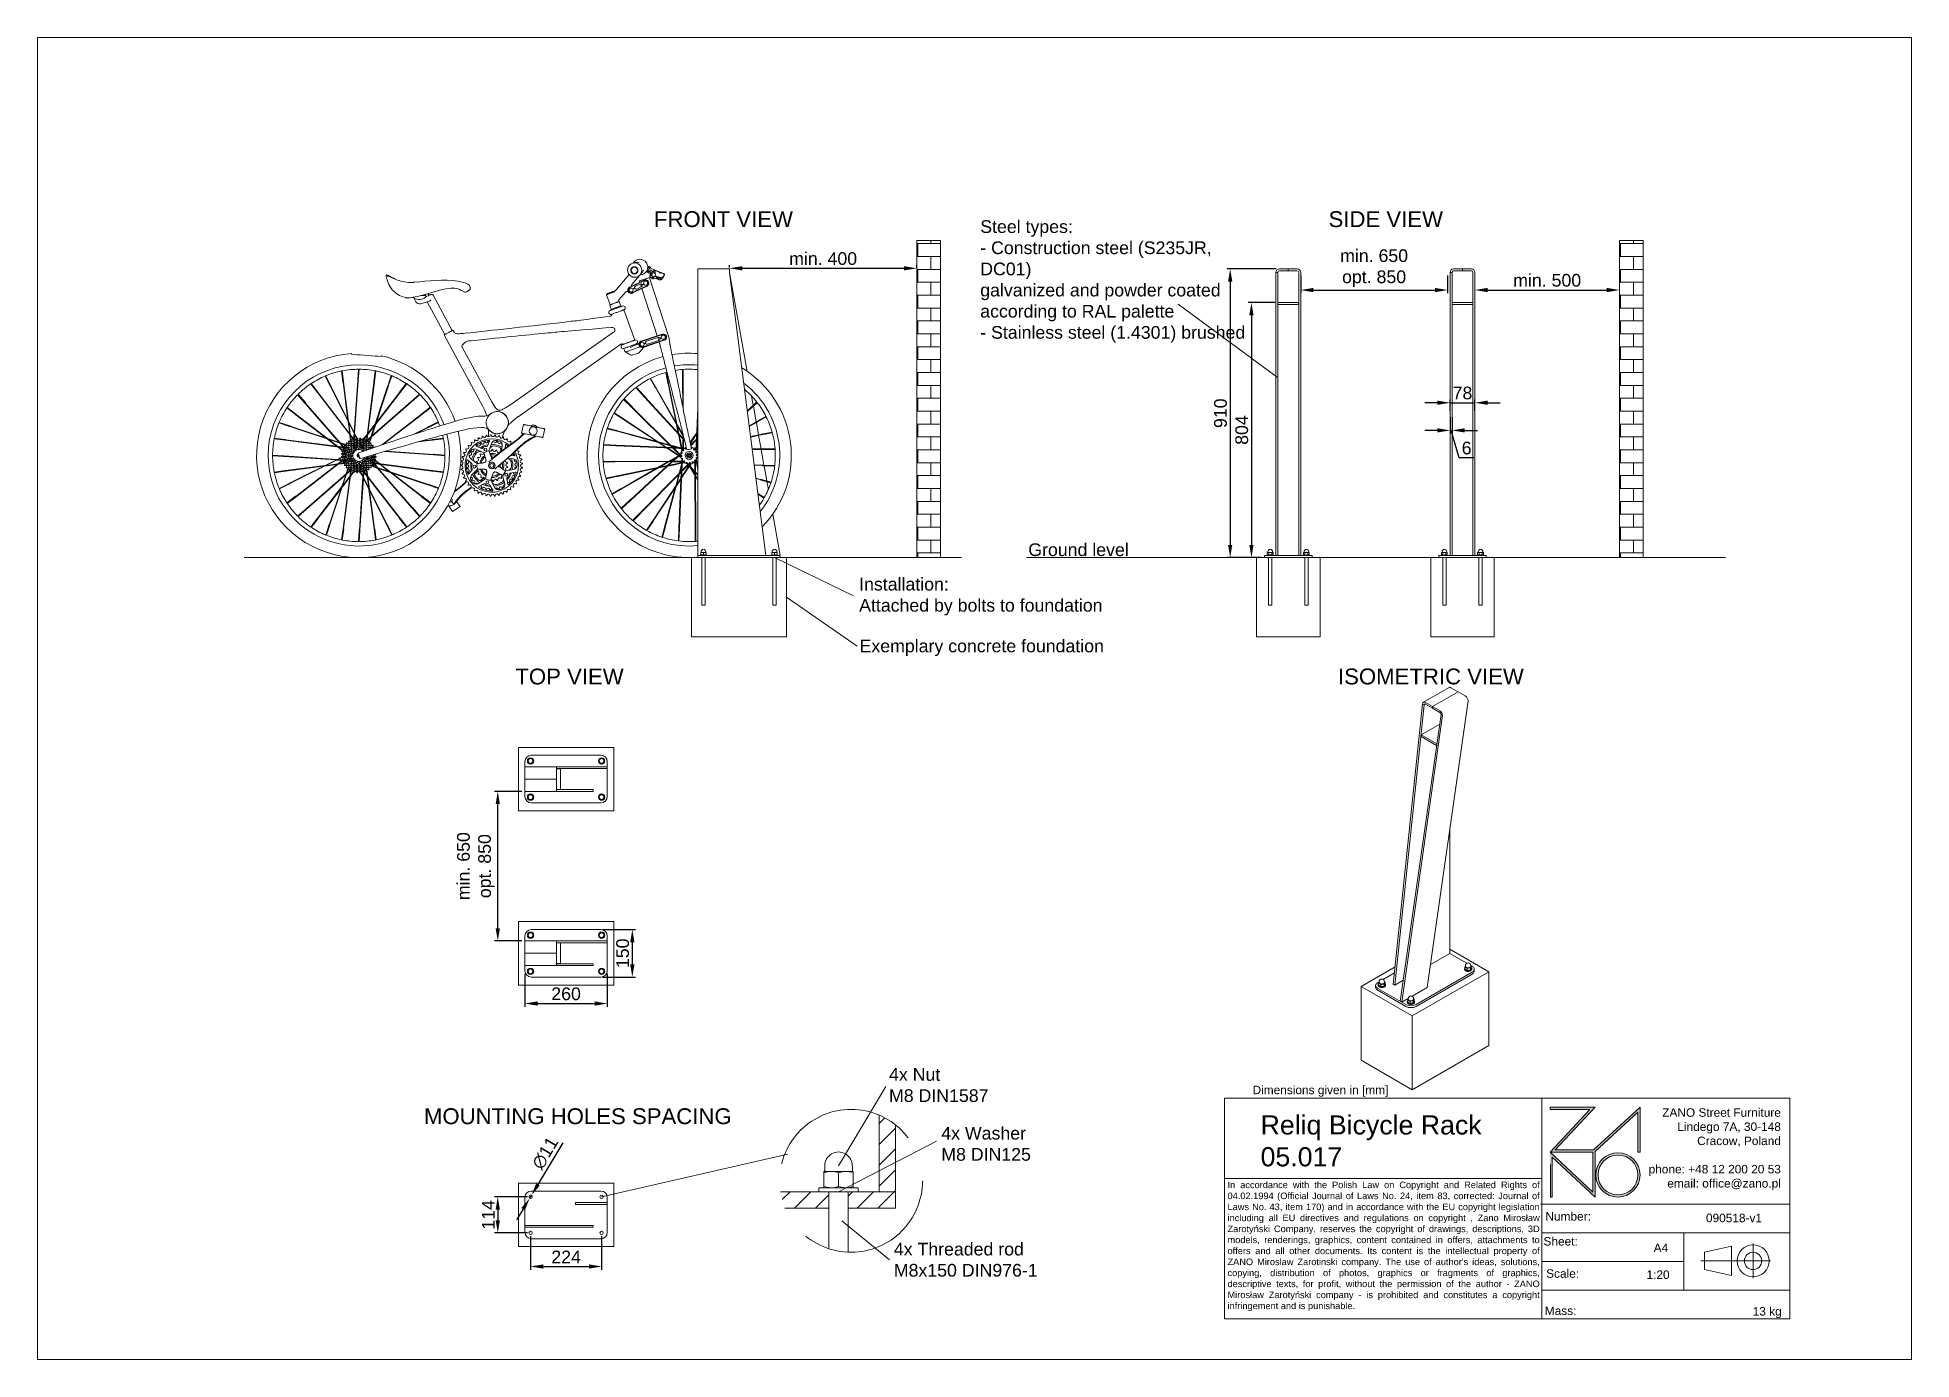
# Paper-space layout 'Layout1' of a CAD drawing. Header units: millimetres. Extents: x -15 to 281, y -7 to 201.
# The model-space entities are those that its viewports show. They can reach past a viewport. Long polylines and large blocks are cut down to what shows.
import ezdxf

# ---------------------------------------------------------------- set-up
doc = ezdxf.new("R2010")
doc.units = ezdxf.units.MM
doc.linetypes.add('HIDDEN', pattern=[1.905, 1.27, -0.635])
for name, color, linetype, lineweight in [('ZANO_O', 10, 'Continuous', 0), ('ZANO_R', 7, 'Continuous', 0), ('ZANO_R_przerywana', 7, 'HIDDEN', 0), ('ZANO_W', 1, 'Continuous', 0)]:
    doc.layers.add(name, color=color, linetype=linetype, lineweight=lineweight)
doc.layers.add('ZANO_P', color=7, linetype='Continuous', lineweight=0, true_color=0xffffff)
doc.styles.add('Arial', font='arial.ttf')
doc.styles.get("Standard").update_dxf_attribs({"font": 'ARIALUNI.TTF'})
doc.dimstyles.new('pl i ang', dxfattribs={"dimtxt": 50, "dimasz": 50, "dimexe": 1.25, "dimexo": 0.625, "dimgap": 10, "dimtad": 1, "dimtoh": 1, "dimtxsty": 'Standard', "dimcen": 2.5, "dimclrd": 1, "dimclre": 1, "dimclrt": 1, "dimadec": 0, "dimazin": 0, "dimtfac": 1, "dimtmove": 0, "dimatfit": 3, "dimfxl": 1, "dimarcsym": 1})

psp = doc.layouts.get("Layout1")

# ---------------------------------------------------------------- texts
at = {"layer": 'ZANO_O', "attachment_point": 1, "style": 'Arial'}
for s, insert, char_height, width in [('FRONT VIEW', (82.3, 173.84), 2.5, 27.6046), ('\\pxql;Steel types:\\P- Construction steel (S235JR, DC01)\\Pgalvanized and powder coated\\Paccording to RAL palette\\P- Stainless steel (1.4301) brushed', (133.74, 172.41), 2, 40.4631), ('SIDE VIEW', (188.64, 173.84), 2.5, 22.2681), ('Ground level', (141.31, 121.48), 2, 19.6442), ('\\pxql;Installation:\\PAttached by bolts to foundation', (114.65, 116.05), 2, 43.6982), ('\\pxql;Exemplary concrete foundation', (114.72, 106.31), 2, 40.9408), ('TOP VIEW', (60.46, 101.74), 2.5, 24.0457), ('ISOMETRIC VIEW', (190.13, 101.75), 2.5, 32.1424), ('4x Nut \\PM8 DIN1587', (119.36, 38.76), 2, 30.8338), ('MOUNTING HOLES SPACING', (46.05, 32.43), 2.5, 51.246), ('4x Washer \\PM8 DIN125', (127.6, 29.5), 2, 33.1797), ('4x Threaded rod \\PM8x150 DIN976-1', (120.12, 11.23), 2, 27.1206)]:
    psp.add_mtext(s, dxfattribs=dict(at, insert=insert, char_height=char_height, width=width))
at = {"layer": 'ZANO_R', "attachment_point": 1, "style": 'Arial'}
for s, insert, char_height, width in [('Dimensions given in [mm]', (176.66, 35.99), 1.3388, 1792.8014), ('\\pxqr;ZANO Street Furniture\\PLindego 7A, 30-148\\PCracow, Poland\\P\\Pphone: +48 12 200 20 53\\Pemail: office@zano.pl', (227.66, 32.43), 1.3388, 32.2827), ("\\pxqj;In accordance with the Polish Law on Copyright and Related Rights of 04.02.1994 (Official Journal of Laws No. 24, item 83, corrected: Journal of Laws No. 43, item 170) and in accordance with the EU copyright legislation including all EU directives and regulations on copyright , Zano Mirosław Zarotyński Company, reserves the copyright of drawings, descriptions, 3D models, renderings, graphics, content contained in offers, attachments to offers and all other documents. Its content is the intellectual property of ZANO Miroslaw Zarotinski company. The use of author's ideas, solutions, copying, distribution of photos, graphics or fragments of graphics, descriptive texts, for profit, without the permission of the author - ZANO Mirosław Zarotyński company - is prohibited and constitutes a copyright infringement and is punishable.", (172.72, 20.88), 1.04, 49.0591), ('Number:', (222.83, 16.06), 1.339, 254.3232), ('090518-v1', (248.13, 15.81), 1.339, 10.9473), ('Sheet:', (222.52, 12.13), 1.339, 254.3232), ('A4', (239.89, 11.1), 1.339, 254.3232), ('Scale:', (222.94, 7.05), 1.339, 254.3232), ('1:20', (238.76, 6.87), 1.339, 4.2023), ('Mass:', (222.73, 1.18), 1.339, 254.3232), ('13 kg', (255.5, 1.09), 1.339, 5.8209)]:
    psp.add_mtext(s, dxfattribs=dict(at, insert=insert, char_height=char_height, width=width))
at = {"layer": 'ZANO_R', "color": 1, "insert": (177.93, 31.31), "char_height": 3.0126, "width": 44.3227, "attachment_point": 1, "style": 'Arial'}
psp.add_mtext('\\pxql;{\\C256;Reliq Bicycle Rack 05.017^I}', dxfattribs=at)

msp = doc.modelspace()

# ---------------------------------------------------------------- blocks, each defined once
blk = doc.blocks.new('*D417')
at = {"layer": 'ZANO_W', "color": 1, "lineweight": -2}
for p, q in [((1206.4, 2918.1), (1206.4, 2925.5)), ((1246.4, 2915.5), (1756.8, 2915.5)), ((1796.8, 2918.1), (1796.8, 2925.5))]:
    blk.add_line(p, q, dxfattribs=at)
at = {"layer": 'ZANO_W', "color": 1}
for points in [[(1246.4, 2922.2), (1246.4, 2908.8), (1206.4, 2915.5)], [(1756.8, 2908.8), (1756.8, 2922.2), (1796.8, 2915.5)]]:
    blk.add_solid(points, dxfattribs=at)
at = {"layer": 'ZANO_W', "color": 1, "insert": (1501.6, 2945.9), "char_height": 40, "attachment_point": 5, "style": 'Arial'}
blk.add_mtext('min. 400', dxfattribs=at)
blk = doc.blocks.new('*D418')
at = {"layer": 'ZANO_W', "color": 1, "lineweight": -2}
for p, q in [((3007.1, 2892.6), (3007.1, 2837)), ((3047.1, 2847), (3430.1, 2847)), ((3470.1, 2892.6), (3470.1, 2837))]:
    blk.add_line(p, q, dxfattribs=at)
at = {"layer": 'ZANO_W', "color": 1}
for points in [[(3047.1, 2853.7), (3047.1, 2840.3), (3007.1, 2847)], [(3430.1, 2840.3), (3430.1, 2853.7), (3470.1, 2847)]]:
    blk.add_solid(points, dxfattribs=at)
at = {"layer": 'ZANO_W', "color": 1, "insert": (3238.6, 2916.1), "char_height": 40, "attachment_point": 5, "style": 'Arial'}
blk.add_mtext('min. 650\\Popt. 850', dxfattribs=at)
blk = doc.blocks.new('*D419')
at = {"layer": 'ZANO_W', "color": 1, "lineweight": -2}
for p, q in [((3556.2, 2857), (3556.2, 2857)), ((3596.2, 2847), (3972.2, 2847)), ((4012.2, 2857), (4012.2, 2857))]:
    blk.add_line(p, q, dxfattribs=at)
at = {"layer": 'ZANO_W', "color": 1}
for points in [[(3596.2, 2853.7), (3596.2, 2840.4), (3556.2, 2847)], [(3972.2, 2840.4), (3972.2, 2853.7), (4012.2, 2847)]]:
    blk.add_solid(points, dxfattribs=at)
at = {"layer": 'ZANO_W', "color": 1, "insert": (3784.2, 2877.5), "char_height": 40, "attachment_point": 5, "style": 'Arial'}
blk.add_mtext('min. 500', dxfattribs=at)
blk = doc.blocks.new('*D420')
at = {"layer": 'ZANO_W', "color": 1, "lineweight": -2}
for p, q in [((806.5, 831), (910, 831)), ((900, 791), (900, 721)), ((806.5, 681), (910, 681))]:
    blk.add_line(p, q, dxfattribs=at)
at = {"layer": 'ZANO_W', "color": 1}
for points in [[(906.7, 791), (893.4, 791), (900, 831)], [(893.4, 721), (906.7, 721), (900, 681)]]:
    blk.add_solid(points, dxfattribs=at)
at = {"layer": 'ZANO_W', "color": 1, "insert": (869.6, 756), "char_height": 40, "attachment_point": 5, "rotation": 90, "style": 'Arial'}
blk.add_mtext('150', dxfattribs=at)
blk = doc.blocks.new('*D421')
at = {"layer": 'ZANO_W', "color": 1, "lineweight": -2}
for p, q in [((561.3, 691), (561.3, 587.6)), ((821.3, 691), (821.3, 587.6)), ((601.3, 597.6), (781.3, 597.6))]:
    blk.add_line(p, q, dxfattribs=at)
at = {"layer": 'ZANO_W', "color": 1}
for points in [[(601.3, 604.3), (601.3, 590.9), (561.3, 597.6)], [(781.3, 590.9), (781.3, 604.3), (821.3, 597.6)]]:
    blk.add_solid(points, dxfattribs=at)
at = {"layer": 'ZANO_W', "color": 1, "insert": (691.3, 628), "char_height": 40, "attachment_point": 5, "style": 'Arial'}
blk.add_mtext('260', dxfattribs=at)
blk = doc.blocks.new('*D422')
at = {"layer": 'ZANO_W', "color": 1, "lineweight": -2}
for p, q in [((551.3, 1266.3), (465.9, 1266.3)), ((475.9, 835), (475.9, 1226.3)), ((551.3, 795), (465.9, 795))]:
    blk.add_line(p, q, dxfattribs=at)
at = {"layer": 'ZANO_W', "color": 1}
for points in [[(482.6, 1226.3), (469.3, 1226.3), (475.9, 1266.3)], [(469.3, 835), (482.6, 835), (475.9, 795)]]:
    blk.add_solid(points, dxfattribs=at)
at = {"layer": 'ZANO_W', "color": 1, "insert": (406.9, 1030.7), "char_height": 40, "attachment_point": 5, "rotation": 90, "style": 'Arial'}
blk.add_mtext('min. 650\\Popt. 850', dxfattribs=at)
blk = doc.blocks.new('*D423')
at = {"layer": 'ZANO_W', "color": 1, "lineweight": -2}
for p, q in [((681.5, 158.2), (602.6, 27)), ((555.9, -50.6), (535.3, -84.8)), ((576.5, -16.3), (582, -7.3))]:
    blk.add_line(p, q, dxfattribs=at)
at = {"layer": 'ZANO_W', "color": 1}
for points in [[(596.9, 30.4), (608.3, 23.6), (582, -7.3)], [(561.6, -54), (550.2, -47.1), (576.5, -16.3)]]:
    blk.add_solid(points, dxfattribs=at)
at = {"layer": 'ZANO_W', "color": 1, "insert": (625.3, 126), "char_height": 40, "attachment_point": 5, "rotation": 58.97806, "style": 'Arial'}
blk.add_mtext('∅11', dxfattribs=at)
blk = doc.blocks.new('*D424')
at = {"layer": 'ZANO_W', "color": 1, "lineweight": -2}
for p, q in [((569.3, -11.8), (465.9, -11.8)), ((475.9, -51.8), (475.9, -85.8)), ((569.3, -125.8), (465.9, -125.8))]:
    blk.add_line(p, q, dxfattribs=at)
at = {"layer": 'ZANO_W', "color": 1}
for points in [[(482.6, -51.8), (469.3, -51.8), (475.9, -11.8)], [(469.3, -85.8), (482.6, -85.8), (475.9, -125.8)]]:
    blk.add_solid(points, dxfattribs=at)
at = {"layer": 'ZANO_W', "color": 1, "insert": (445.9, -68.8), "char_height": 40, "attachment_point": 5, "rotation": 90, "style": 'Arial'}
blk.add_mtext('114', dxfattribs=at)
blk = doc.blocks.new('*D425')
at = {"layer": 'ZANO_W', "color": 1, "lineweight": -2}
for p, q in [((579.3, -135.8), (579.3, -241.5)), ((803.3, -135.8), (803.3, -241.5)), ((619.3, -231.5), (763.3, -231.5))]:
    blk.add_line(p, q, dxfattribs=at)
at = {"layer": 'ZANO_W', "color": 1}
for points in [[(619.3, -224.8), (619.3, -238.2), (579.3, -231.5)], [(763.3, -238.2), (763.3, -224.8), (803.3, -231.5)]]:
    blk.add_solid(points, dxfattribs=at)
at = {"layer": 'ZANO_W', "color": 1, "insert": (691.3, -201.4), "char_height": 40, "attachment_point": 5, "style": 'Arial'}
blk.add_mtext('224', dxfattribs=at)
blk = doc.blocks.new('*D426')
at = {"layer": 'ZANO_W', "color": 1, "lineweight": -2}
for p, q in [((3478.2, 2446.1), (3478.2, 2394.5)), ((3484.2, 2446.1), (3484.2, 2394.5)), ((3438.2, 2404.5), (3398.2, 2404.5)), ((3478.2, 2404.5), (3484.2, 2404.5)), ((3507.1, 2318.3), (3481.2, 2404.5)), ((3524.2, 2404.5), (3564.2, 2404.5)), ((3553.5, 2318.3), (3507.1, 2318.3))]:
    blk.add_line(p, q, dxfattribs=at)
at = {"layer": 'ZANO_W', "color": 1}
for points in [[(3438.2, 2397.9), (3438.2, 2411.2), (3478.2, 2404.5)], [(3524.2, 2411.2), (3524.2, 2397.9), (3484.2, 2404.5)]]:
    blk.add_solid(points, dxfattribs=at)
at = {"layer": 'ZANO_W', "color": 1, "insert": (3530.3, 2348.7), "char_height": 40, "attachment_point": 5, "style": 'Arial'}
blk.add_mtext('6', dxfattribs=at)
blk = doc.blocks.new('*D427')
at = {"layer": 'ZANO_W', "color": 1, "lineweight": -2}
for p, q in [((3438.2, 2491.7), (3398.2, 2491.7)), ((3478.2, 2466.1), (3478.2, 2501.7)), ((3478.2, 2491.7), (3556.2, 2491.7)), ((3556.2, 2466.1), (3556.2, 2501.7)), ((3596.2, 2491.7), (3636.2, 2491.7))]:
    blk.add_line(p, q, dxfattribs=at)
at = {"layer": 'ZANO_W', "color": 1}
for points in [[(3438.2, 2485.1), (3438.2, 2498.4), (3478.2, 2491.7)], [(3596.2, 2498.4), (3596.2, 2485.1), (3556.2, 2491.7)]]:
    blk.add_solid(points, dxfattribs=at)
at = {"layer": 'ZANO_W', "color": 1, "insert": (3517.2, 2522.2), "char_height": 40, "attachment_point": 5, "style": 'Arial'}
blk.add_mtext('78', dxfattribs=at)
blk = doc.blocks.new('*D428')
at = {"layer": 'ZANO_W', "color": 1, "lineweight": -2}
for p, q in [((2925.6, 2807.6), (2841.9, 2807.6)), ((2851.9, 2767.6), (2851.9, 2043.6)), ((2883.1, 2003.6), (2841.9, 2003.6))]:
    blk.add_line(p, q, dxfattribs=at)
at = {"layer": 'ZANO_W', "color": 1}
for points in [[(2858.6, 2767.6), (2845.2, 2767.6), (2851.9, 2807.6)], [(2845.2, 2043.6), (2858.6, 2043.6), (2851.9, 2003.6)]]:
    blk.add_solid(points, dxfattribs=at)
at = {"layer": 'ZANO_W', "color": 1, "insert": (2821.5, 2405.6), "char_height": 40, "attachment_point": 5, "rotation": 90, "style": 'Arial'}
blk.add_mtext('804', dxfattribs=at)
blk = doc.blocks.new('*D429')
at = {"layer": 'ZANO_W', "color": 1, "lineweight": -2}
for p, q in [((2930.1, 2913.6), (2774.9, 2913.6)), ((2784.9, 2873.6), (2784.9, 2043.6)), ((2883.1, 2003.6), (2774.9, 2003.6))]:
    blk.add_line(p, q, dxfattribs=at)
at = {"layer": 'ZANO_W', "color": 1}
for points in [[(2791.6, 2873.6), (2778.2, 2873.6), (2784.9, 2913.6)], [(2778.2, 2043.6), (2791.6, 2043.6), (2784.9, 2003.6)]]:
    blk.add_solid(points, dxfattribs=at)
at = {"layer": 'ZANO_W', "color": 1, "insert": (2754.5, 2458.6), "char_height": 40, "attachment_point": 5, "rotation": 90, "style": 'Arial'}
blk.add_mtext('910', dxfattribs=at)

# ---------------------------------------------------------------- dimensions: what is measured, and where the dimension line sits
at = {"layer": 'ZANO_W'}
for base, p1, p2, text, picture, middle in [((3470.1, 2847), (3007.1, 2902.6), (3470.1, 2902.6), 'min. 650\\Popt. 850', '*D418', (3238.6, 2916.1)), ((1796.8, 2915.5), (1206.4, 2908.1), (1796.8, 2908.1), 'min. 400', '*D417', (1501.6, 2945.9)), ((4012.2, 2847), (3556.2, 2847), (4012.2, 2847), 'min. 500', '*D419', (3784.2, 2877.5))]:
    dim = msp.add_linear_dim(base=base, p1=p1, p2=p2, text=text, dimstyle='pl i ang', override={"dimtxt": 40, "dimasz": 40, "dimexe": 10, "dimexo": 10, "dimtoh": 0, "dimdec": 0, "dimtxsty": 'Arial', "dimtdec": 0, "dimtmove": 1}, dxfattribs=at)
    dim.commit()
    dim.dimension.update_dxf_attribs({"geometry": picture, "text_midpoint": middle})
for base, p1, p2, picture, middle in [((2784.9, 2003.6), (2940.1, 2913.6), (2893.1, 2003.6), '*D429', (2754.5, 2458.6)), ((2851.9, 2003.6), (2935.6, 2807.6), (2893.1, 2003.6), '*D428', (2821.5, 2405.6)), ((900, 681), (796.5, 831), (796.5, 681), '*D420', (869.6, 756)), ((475.9, -125.8), (579.3, -11.8), (579.3, -125.8), '*D424', (445.9, -68.8))]:
    dim = msp.add_linear_dim(base=base, p1=p1, p2=p2, angle=90, dimstyle='pl i ang', override={"dimtxt": 40, "dimasz": 40, "dimexe": 10, "dimexo": 10, "dimtoh": 0, "dimdec": 0, "dimtxsty": 'Arial', "dimtdec": 0, "dimtmove": 1}, dxfattribs=at)
    dim.commit()
    dim.dimension.update_dxf_attribs({"geometry": picture, "text_midpoint": middle})
for base, p1, p2, picture, middle in [((3556.2, 2491.7), (3478.2, 2456.1), (3556.2, 2456.1), '*D427', (3517.2, 2522.2)), ((3484.2, 2404.5), (3478.2, 2456.1), (3484.2, 2456.1), '*D426', (3517.1, 2348.7)), ((821.3, 597.6), (561.3, 701), (821.3, 701), '*D421', (691.3, 628)), ((803.3, -231.5), (579.3, -125.8), (803.3, -125.8), '*D425', (691.3, -201.4))]:
    dim = msp.add_linear_dim(base=base, p1=p1, p2=p2, dimstyle='pl i ang', override={"dimtxt": 40, "dimasz": 40, "dimexe": 10, "dimexo": 10, "dimtoh": 0, "dimdec": 0, "dimtxsty": 'Arial', "dimtdec": 0, "dimtmove": 1}, dxfattribs=at)
    dim.commit()
    dim.dimension.update_dxf_attribs({"geometry": picture, "text_midpoint": middle})
dim = msp.add_linear_dim(base=(475.9, 1266.3), p1=(561.3, 795), p2=(561.3, 1266.3), angle=90, text='min. 650\\Popt. 850', dimstyle='pl i ang', override={"dimtxt": 40, "dimasz": 40, "dimexe": 10, "dimexo": 10, "dimtoh": 0, "dimdec": 0, "dimtxsty": 'Arial', "dimtdec": 0, "dimtmove": 1}, dxfattribs=at)
dim.commit()
dim.dimension.update_dxf_attribs({"geometry": '*D422', "text_midpoint": (406.9, 1030.7)})
dim = msp.add_diameter_dim_2p(p1=(576.5484, -16.2745), p2=(581.9597, -7.2763), dimstyle='pl i ang', override={"dimtxt": 40, "dimasz": 40, "dimexe": 10, "dimexo": 10, "dimtoh": 0, "dimdec": 0, "dimtxsty": 'Arial', "dimtdec": 0, "dimtmove": 1}, dxfattribs=at)
dim.commit()
dim.dimension.update_dxf_attribs({"geometry": '*D423', "text_midpoint": (625.302, 125.9971)})

# ---------------------------------------------------------------- hatches: boundary and pattern name
at = {"layer": 'ZANO_R', "ltscale": 10, "transparency": 33554602}
h = msp.add_hatch(dxfattribs=at)
h.set_pattern_fill('AR-B816', color=256, scale=0.2)
h.set_pattern_definition([(0, (-9497.617, 2627.676), (0, 40.64), []), (90, (-9497.617, 2627.676), (-40.64, 40.64), [40.64, -40.64])])
h.paths.add_polyline_path([(1796.8, 3003.6), (1796.8, 2003.6), (1871.8, 2003.6), (1871.8, 3003.6)])
h = msp.add_hatch(dxfattribs=at)
h.set_pattern_fill('AR-B816', color=256, scale=0.2)
h.set_pattern_definition([(0, (-7282.2, 2627.676), (0, 40.64), []), (90, (-7282.2, 2627.676), (-40.64, 40.64), [40.64, -40.64])])
h.paths.add_polyline_path([(4012.2, 3003.6), (4012.2, 2003.6), (4087.2, 2003.6), (4087.2, 3003.6)])

# ---------------------------------------------------------------- linework, layer by layer
at = {"layer": 'ZANO_R'}
for p, q in [((1796.8, 2003.6), (1796.8, 3003.6)), ((1796.8, 3003.6), (1871.8, 3003.6)), ((1871.8, 3003.6), (1871.8, 2003.6)), ((4012.2, 2003.6), (4012.2, 3003.6)), ((4012.2, 3003.6), (4087.2, 3003.6)), ((4087.2, 3003.6), (4087.2, 2003.6)), ((889.9, 2896), (848.3, 2846.4)), ((901.4, 2919.4), (901, 2919.1)), ((944.3, 2905), (953.6, 2900)), ((945.7, 2907.3), (955.7, 2903.3)), ((948.6, 2922.1), (951.7, 2921)), ((1000, 2898.3), (949.2, 2919.3)), ((949.4, 2908.1), (950.2, 2908.6)), ((956.5, 2905.3), (949.4, 2908.1)), ((950.6, 2911), (949.9, 2909.3)), ((951.1, 2912.2), (958.1, 2909.4)), ((956.1, 2910.2), (954.8, 2906.9)), ((957.5, 2896), (955.8, 2892.9)), ((957, 2916), (957.1, 2916.4)), ((958.3, 2897.6), (957.5, 2896)), ((960.6, 2903.1), (958.2, 2897.3)), ((958.3, 2897.3), (958.3, 2897.2)), ((960.6, 2903.1), (960.6, 2903.1)), ((963.3, 2899.7), (961, 2893.9)), ((967.2, 2907.1), (966.9, 2906.3)), ((970.4, 2908.6), (987.4, 2902.9)), ((970.7, 2890), (973, 2895.9)), ((987.4, 2902.9), (986.8, 2902.5)), ((986.9, 2901.6), (987.4, 2902.9)), ((989.1, 2901.6), (988.8, 2900.8)), ((989.1, 2901.6), (990, 2902.1)), ((998.5, 2898.8), (998.6, 2898.8)), ((999.8, 2894.7), (1000.1, 2895.5)), ((1001, 2894.1), (1001.3, 2895)), ((1106.4, 2902.6), (1106.4, 2913.6)), ((1206.4, 2913.6), (1106.4, 2913.6)), ((1106.4, 2902.6), (1106.4, 2009.6)), ((1206.4, 2913.6), (1206.4, 2902.6)), ((1206.4, 2902.6), (1262.2, 2590.7)), ((1321.4, 2009.6), (1206.4, 2902.6)), ((2929.1, 2009.6), (2929.1, 2902.6)), ((2929.1, 2902.6), (2935.1, 2902.6)), ((2935.1, 2009.6), (2935.1, 2902.6)), ((2940.1, 2913.6), (2968.1, 2913.6)), ((2940.1, 2907.6), (2968.1, 2907.6)), ((2968.1, 2913.6), (2968.1, 2907.6)), ((2968.1, 2913.6), (2996.1, 2913.6)), ((2968.1, 2907.6), (2996.1, 2907.6)), ((3001.1, 2902.6), (3001.1, 2009.6)), ((3007.1, 2902.6), (3007.1, 2009.6)), ((3478.2, 2009.6), (3478.2, 2902.6)), ((3478.2, 2902.6), (3484.2, 2902.6)), ((3484.2, 2009.6), (3484.2, 2902.6)), ((3489.2, 2913.6), (3517.2, 2913.6)), ((3489.2, 2907.6), (3517.2, 2907.6)), ((3517.2, 2913.6), (3517.2, 2907.6)), ((3517.2, 2913.6), (3545.2, 2913.6)), ((3517.2, 2907.6), (3545.2, 2907.6)), ((3550.2, 2902.6), (3550.2, 2009.6)), ((3556.2, 2902.6), (3556.2, 2009.6)), ((213.1, 2871.8), (213.6, 2871.9)), ((213.4, 2871.8), (213.2, 2871.8)), ((376.3, 2841.1), (376.3, 2841.1)), ((377.5, 2841.4), (377.9, 2841.5)), ((378, 2841.7), (377.8, 2841.7)), ((388.9, 2850.3), (388.8, 2850)), ((839.3, 2842.5), (842.4, 2843.7)), ((839.3, 2842.5), (841.9, 2840.8)), ((844.1, 2842.5), (841.9, 2840.8)), ((844.1, 2842.5), (842.4, 2843.7)), ((857.9, 2815.8), (879.4, 2841.5)), ((891.8, 2856.2), (937.7, 2878)), ((938.2, 2876.9), (892.4, 2855.1)), ((898.7, 2864.5), (922.5, 2892.8)), ((900, 2839), (945.9, 2860.8)), ((946.4, 2859.7), (900.6, 2837.9)), ((907.1, 2853.1), (901.6, 2850.4)), ((907.8, 2851.7), (902.2, 2849)), ((903.6, 2849.7), (903, 2851.1)), ((905.3, 2850.3), (904.6, 2851.9)), ((905.3, 2852.2), (906, 2850.8)), ((909.8, 2859.1), (924.1, 2865.9)), ((928.5, 2856.8), (914.1, 2849.9)), ((922.4, 2875.8), (923.9, 2871.4)), ((925.5, 2866.4), (928.6, 2856.8)), ((930.2, 2852), (978.8, 2702.6)), ((936, 2866.8), (930.5, 2864.2)), ((936.7, 2865.5), (931.2, 2862.8)), ((933.7, 2865.7), (934.4, 2864.4)), ((1014.8, 2698.9), (953.8, 2886)), ((955.9, 2892.9), (955.9, 2892.9)), ((960.9, 2893.8), (960.9, 2893.7)), ((967.4, 2884), (967.8, 2884.6)), ((967.8, 2884.7), (968.1, 2885.2)), ((970.8, 2890.2), (979.6, 2886.1)), ((973.9, 2890.3), (979.4, 2887.8)), ((979.6, 2886.1), (978.9, 2885.7)), ((980.2, 2887.4), (979.6, 2886.1)), ((980.2, 2887.4), (979.7, 2886.3)), ((979.7, 2886.3), (979.7, 2886.3)), ((979.7, 2886.3), (979.7, 2886.3)), ((982.2, 2886.4), (981.1, 2884.5)), ((981.1, 2884.5), (982, 2885)), ((982, 2885), (982.6, 2886.2)), ((990, 2880.8), (990.1, 2880.8)), ((990.9, 2881.9), (991.6, 2881.5)), ((994.2, 2885.1), (991.6, 2886.6)), ((994.3, 2885.2), (991.8, 2886.6)), ((992.8, 2880.9), (992.8, 2880.9)), ((994.1, 2881.6), (994.7, 2881.9)), ((994.3, 2887.1), (996.8, 2885.7)), ((995.4, 2887.3), (995.1, 2887.5)), ((995.5, 2887.4), (995.3, 2887.6)), ((995.4, 2884.6), (996.2, 2886)), ((995.4, 2884.6), (996.2, 2886)), ((995.7, 2883), (996.2, 2883.9)), ((995.7, 2882.9), (995.7, 2883)), ((995.7, 2883), (995.7, 2883)), ((995.9, 2888), (996.7, 2888.5)), ((996.8, 2885.7), (997.3, 2886)), ((997.3, 2886), (997.8, 2886.8)), ((998.1, 2890.5), (997.8, 2889.7)), ((997.8, 2886.8), (997.8, 2886.9)), ((997.8, 2886.9), (997.8, 2886.9)), ((998, 2889.3), (997.9, 2889.2)), ((998, 2889.3), (998.6, 2889.6)), ((998.1, 2890.5), (998.1, 2890.5)), ((1000, 2894.6), (998.5, 2890.8)), ((998.5, 2890.9), (999.2, 2890.6)), ((998.9, 2891.8), (999.6, 2891.5)), ((999, 2890.5), (999.2, 2890.6)), ((999.2, 2890.6), (999.6, 2891.5)), ((999.6, 2891.5), (1000, 2891.8)), ((999.7, 2890.9), (1000.1, 2891.8)), ((999.8, 2894.7), (999.8, 2894.7)), ((999.8, 2894.1), (1000.5, 2893.8)), ((1000.5, 2893.8), (1000.9, 2894.7)), ((1001, 2894.1), (1000.5, 2893.8)), ((1000.7, 2894.6), (1000.9, 2894.7)), ((1001, 2894.1), (1001, 2894.1)), ((187.6, 2821.8), (198, 2822.8)), ((205.8, 2823.6), (210.8, 2824)), ((210.9, 2823), (210.8, 2824.5)), ((217.7, 2810.1), (213.2, 2818.4)), ((215.7, 2819.1), (216.2, 2819.3)), ((230.4, 2828.6), (245.9, 2830.1)), ((258.7, 2811.2), (232.2, 2803.9)), ((245.8, 2831.6), (240.8, 2831.2)), ((248.7, 2827.6), (257.9, 2828.5)), ((248.7, 2828.4), (248.8, 2826.6)), ((253.3, 2809.7), (309, 2706.7)), ((257.2, 2835.5), (254.6, 2835.2)), ((257.7, 2830.7), (258.3, 2830.9)), ((332.4, 2719.4), (272.3, 2830.6)), ((820.3, 2835.6), (818.7, 2832.4)), ((818.7, 2832.4), (830.3, 2800.5)), ((830.3, 2800.5), (829.4, 2799.1)), ((829.4, 2799.1), (829.4, 2799.1)), ((833.8, 2786.5), (829.9, 2797.1)), ((834, 2786.6), (848.4, 2791.8)), ((835.3, 2787), (836.1, 2784.6)), ((848.9, 2792), (863.4, 2797.2)), ((857.2, 2810.3), (857, 2810.8)), ((858.8, 2809.9), (857.2, 2810.3)), ((859.7, 2808), (863.6, 2797.3)), ((863, 2794.4), (862.1, 2796.8)), ((908.3, 2689.3), (873.6, 2784.7)), ((2935.6, 2807.6), (2935.6, 2801.6)), ((2935.6, 2807.6), (3000.6, 2807.6)), ((2935.6, 2801.6), (3000.6, 2801.6)), ((3000.6, 2807.6), (3000.6, 2801.6)), ((3484.7, 2807.6), (3484.7, 2801.6)), ((3484.7, 2807.6), (3549.7, 2807.6)), ((3484.7, 2801.6), (3549.7, 2801.6)), ((3549.7, 2807.6), (3549.7, 2801.6)), ((338.2, 2714.1), (334.7, 2720.6)), ((834.2, 2770.4), (834.9, 2768.4)), ((306.7, 2705.5), (429, 2479.4)), ((456.9, 2494.6), (363.7, 2666.9)), ((840.6, 2714.2), (514.1, 2484)), ((539.7, 2447.7), (864, 2676.3)), ((868.2, 2677), (869, 2674.9)), ((873.3, 2663), (876.8, 2653.5)), ((922.1, 2667.2), (897.3, 2658.2)), ((903.3, 2671.2), (918.6, 2676.8)), ((913.5, 2674.9), (912.7, 2677.3)), ((920.9, 2676), (921, 2677.2)), ((921, 2674.1), (920.9, 2676)), ((921.7, 2677.1), (921, 2677.2)), ((923.3, 2669.3), (922.2, 2670.8)), ((937.8, 2667.5), (923, 2651)), ((924.2, 2668.4), (923.3, 2669.3)), ((924.2, 2668.4), (924.4, 2668.7)), ((928.2, 2685.7), (994.4, 2707.8)), ((994.8, 2706.6), (928.6, 2684.5)), ((934.2, 2667.6), (1000.5, 2689.7)), ((1000.9, 2688.5), (934.6, 2666.4)), ((937.1, 2678.8), (941.4, 2680.2)), ((937.6, 2677.3), (941.9, 2678.7)), ((981, 2697.9), (944.8, 2685.9)), ((948.1, 2676.2), (984.2, 2688.3)), ((980.4, 2697.8), (983.4, 2688.6)), ((983.4, 2688.6), (983.6, 2688.1)), ((983.7, 2688.7), (983.9, 2688.2)), ((987.1, 2695.4), (991.4, 2696.9)), ((988.2, 2670.1), (987.4, 2672)), ((987.6, 2694), (991.9, 2695.4)), ((1018.3, 2679.2), (1018.4, 2678.5)), ((890.9, 2644.3), (880.9, 2651.3)), ((917.3, 2647.4), (902, 2642.6)), ((-113.9, 2551.1), (-92.7, 2523.6)), ((-91.1, 2524.8), (-112.2, 2552.3)), ((-68, 2576), (-52.2, 2544.6)), ((-50.4, 2545.5), (-66.1, 2576.8)), ((-51.3, 2543.3), (28.1, 2385.1)), ((29.4, 2385.8), (-49.9, 2544)), ((-16.8, 2591.9), (-12.3, 2557.6)), ((-10.3, 2557.9), (-14.8, 2592.3)), ((-11.9, 2556.1), (3.7, 2437.1)), ((5.7, 2433), (-10.3, 2556.3)), ((34.5, 2561), (23.3, 2398.1)), ((24.6, 2395.4), (36, 2560.9)), ((36.7, 2597.4), (34.3, 2562.6)), ((36.3, 2562.4), (38.7, 2597.4)), ((85.5, 2556.3), (62.8, 2379.9)), ((64.3, 2379.7), (87, 2556.1)), ((128.6, 2542.6), (72.9, 2374.6)), ((74.4, 2374.1), (130.1, 2542.1)), ((89.9, 2592.4), (85.5, 2557.9)), ((87.5, 2557.6), (91.9, 2592)), ((140, 2577.5), (128.9, 2544.1)), ((130.8, 2543.5), (141.8, 2576.7)), ((187.4, 2552.5), (166.4, 2525.1)), ((168, 2523.9), (189.1, 2551.4)), ((956, 2567.9), (971.7, 2540.7)), ((973.4, 2541.7), (957.9, 2568.8)), ((1005.6, 2587.3), (1012.5, 2553.3)), ((1014.5, 2553.8), (1007.6, 2587.8)), ((1008, 2587.9), (1009.5, 2588.3)), ((1013.1, 2551.9), (1045, 2396)), ((1047, 2393.8), (1014.6, 2552.2)), ((1058.2, 2596.6), (1058.3, 2562)), ((1058.6, 2560.4), (1059, 2479.1)), ((1060.5, 2471.3), (1060.1, 2560.4)), ((1060.4, 2562), (1060.2, 2596.8)), ((-155.1, 2517.1), (-132.1, 2490.7)), ((-130.6, 2492.1), (-153.7, 2518.5)), ((-130.9, 2489.7), (-23.7, 2366.6)), ((-20.8, 2365.7), (-129.8, 2490.7)), ((-91.5, 2522.5), (17.2, 2381.7)), ((18.4, 2382.6), (-90.3, 2523.4)), ((77.7, 2384.3), (202.8, 2493.3)), ((201.8, 2494.4), (78.7, 2387.2)), ((91, 2424.2), (166.8, 2522.8)), ((165.6, 2523.7), (92.4, 2428.6)), ((229.1, 2518.6), (202.8, 2495.6)), ((204.1, 2494.1), (230.6, 2517.2)), ((872.8, 2502.4), (897.4, 2478)), ((898.8, 2479.5), (874.1, 2504)), ((911.7, 2538.3), (937.2, 2510.6)), ((938.7, 2512), (913.2, 2539.7)), ((938.4, 2509.6), (1058.6, 2378.9)), ((1059.8, 2379.9), (939.6, 2510.7)), ((972.7, 2539.5), (1039.4, 2423.3)), ((1038.4, 2428.1), (974, 2540.2)), ((1253.8, 2533.8), (1255.7, 2532.3)), ((1255.9, 2532.1), (1254.3, 2530.5)), ((1254.6, 2528), (1257.4, 2530.8)), ((1291.8, 2493.2), (1264.1, 2467.7)), ((1265.4, 2466.2), (1293.2, 2491.7)), ((1276.2, 2512.8), (1281.4, 2483.7)), ((-214, 2427.9), (-180.7, 2416.8)), ((-180, 2418.8), (-213.2, 2429.8)), ((-189, 2475.4), (-161.6, 2454.3)), ((-160.4, 2455.9), (-187.9, 2477.1)), ((-160.2, 2453.5), (-65.1, 2380.4)), ((-60.7, 2378.9), (-159.3, 2454.8)), ((4.3, 2432.6), (9.2, 2394.5)), ((11.1, 2392.1), (6.3, 2428.4)), ((89.6, 2425), (66.2, 2394.5)), ((234.6, 2455), (109.1, 2358.2)), ((113.6, 2359.7), (235.5, 2453.8)), ((263.2, 2477.4), (235.6, 2456.2)), ((236.9, 2454.5), (264.3, 2475.7)), ((288, 2431.5), (256.7, 2415.7)), ((257.6, 2413.9), (288.9, 2429.6)), ((551.2, 2395.8), (556.8, 2423.2)), ((842.2, 2458.7), (871.1, 2439.6)), ((872.2, 2441.3), (843.2, 2460.4)), ((872.6, 2438.9), (1005.3, 2351.2)), ((1008.2, 2351.1), (873.4, 2440.2)), ((898.7, 2477.1), (1025.1, 2351.9)), ((1026.2, 2353), (899.7, 2478.2)), ((1059.4, 2391.5), (1040.8, 2423.9)), ((1106.4, 2475.4), (1102.3, 2377.8)), ((1103.8, 2377.8), (1106.4, 2439.1)), ((1263.1, 2466.4), (1262.6, 2466)), ((1262.8, 2464.1), (1264.1, 2465.3)), ((1292.9, 2432.2), (1268.7, 2418.3)), ((1268.9, 2416.7), (1293.7, 2430.9)), ((1281.8, 2481.3), (1290.9, 2431)), ((1291.1, 2429.4), (1298.1, 2390.3)), ((1321.4, 2448.8), (1294.1, 2433.2)), ((1295.2, 2431.4), (1322.3, 2447)), ((-228.9, 2377.9), (-194.4, 2373.4)), ((-194.1, 2375.4), (-228.5, 2379.8)), ((-192.8, 2373.5), (-16.4, 2350.7)), ((-16.2, 2352.3), (-192.6, 2375)), ((-179.1, 2416.6), (-11.1, 2360.9)), ((-10.6, 2362.3), (-178.6, 2418)), ((-61.5, 2377.6), (-31, 2354.2)), ((-28, 2353.8), (-57.1, 2376.1)), ((-21.7, 2364.4), (-14.5, 2356.2)), ((-13.4, 2357.2), (-18.8, 2363.4)), ((-1.8, 2363.9), (-1.2, 2363.9)), ((-0.4, 2365.3), (-0.4, 2364.7)), ((5.1, 2363.8), (5.6, 2363.7)), ((5.5, 2370.1), (6, 2370.1)), ((6.8, 2365.2), (6.8, 2364.7)), ((7.1, 2371.3), (7, 2370.7)), ((9.6, 2391.5), (11.1, 2380)), ((11.1, 2378.4), (12.2, 2370)), ((12.6, 2380.2), (11.5, 2389.1)), ((12.5, 2363.5), (13.1, 2363.4)), ((13.9, 2372.1), (13.1, 2378.7)), ((13.1, 2369.4), (13.7, 2369.3)), ((13.7, 2375.1), (14.2, 2374.9)), ((14.7, 2364.8), (14.6, 2364.3)), ((15.1, 2370.5), (14.9, 2370)), ((15.5, 2375.9), (15.3, 2375.4)), ((17.9, 2380.3), (21.5, 2375.7)), ((21.7, 2378.8), (19.5, 2381.6)), ((22, 2382.7), (21.4, 2374.4)), ((21.6, 2368.1), (22.1, 2367.9)), ((22.1, 2373.4), (22.6, 2373.1)), ((23.1, 2395.1), (22.3, 2384.3)), ((22.6, 2378.5), (23.1, 2378.3)), ((23.6, 2363.8), (23.4, 2363.3)), ((23.7, 2378.8), (24, 2382.5)), ((24, 2369), (23.7, 2368.5)), ((23.8, 2384.1), (24.4, 2392.4)), ((24.3, 2374), (24, 2373.6)), ((24.5, 2379), (24.2, 2378.6)), ((28.6, 2383.6), (31.5, 2377.8)), ((32.4, 2380.4), (30.4, 2384.5)), ((31, 2365.8), (31.4, 2365.5)), ((31.4, 2370.7), (31.8, 2370.4)), ((31.7, 2375.5), (32.2, 2375.2)), ((32, 2380.3), (32.4, 2380)), ((34, 2380.5), (33.6, 2380.1)), ((34, 2375.7), (33.6, 2375.3)), ((34, 2371), (33.6, 2370.6)), ((34, 2366.2), (33.6, 2365.8)), ((41.9, 2380.1), (41.6, 2380.5)), ((41.9, 2375.3), (41.6, 2375.7)), ((41.9, 2370.6), (41.6, 2371)), ((41.9, 2365.8), (41.6, 2366.2)), ((43.1, 2380), (43.5, 2380.3)), ((43.4, 2375.2), (43.8, 2375.5)), ((43.7, 2370.4), (44.1, 2370.7)), ((44.1, 2365.5), (44.6, 2365.8)), ((51.3, 2378.6), (51, 2379)), ((51.5, 2373.6), (51.3, 2374)), ((51.8, 2368.5), (51.6, 2369)), ((52.1, 2363.3), (51.9, 2363.8)), ((52.5, 2378.3), (52.9, 2378.5)), ((56.2, 2381.9), (52.7, 2377.4)), ((52.9, 2373.1), (53.4, 2373.4)), ((53.5, 2375.1), (57.8, 2380.6)), ((53.5, 2367.9), (54, 2368.1)), ((64.4, 2392.1), (57.3, 2383)), ((58.5, 2382), (64, 2389.1)), ((60.3, 2375.4), (60.1, 2375.9)), ((60.6, 2370), (60.4, 2370.5)), ((61, 2364.3), (60.8, 2364.8)), ((61.4, 2374.9), (61.9, 2375.1)), ((66.9, 2377.2), (61.5, 2372.5)), ((62.3, 2378.4), (61.6, 2372.6)), ((61.9, 2369.3), (62.4, 2369.4)), ((62.5, 2370.7), (68.2, 2375.7)), ((62.5, 2363.4), (63, 2363.5)), ((63.3, 2370), (63.5, 2371.6)), ((63.9, 2374.6), (64.4, 2378.1)), ((65.8, 2391.5), (88.2, 2420.6)), ((76.4, 2385.2), (68.2, 2378)), ((68.6, 2370.7), (68.5, 2371.3)), ((68.8, 2364.7), (68.7, 2365.2)), ((69.2, 2376.9), (75.5, 2382.3)), ((69.5, 2370.1), (70.1, 2370.1)), ((72.2, 2373.1), (69.8, 2365.9)), ((69.9, 2363.7), (70.4, 2363.8)), ((71.4, 2364.4), (74.1, 2372.5)), ((75.9, 2364.7), (75.9, 2365.3)), ((76.8, 2363.9), (77.3, 2363.9)), ((255.4, 2414.8), (209.1, 2391.6)), ((218.8, 2394.8), (256, 2413.4)), ((224.5, 2368.1), (268.4, 2373.8)), ((268.2, 2375.3), (234.9, 2371)), ((303.9, 2380.3), (269.7, 2375.8)), ((270, 2373.8), (304.4, 2378.3)), ((392, 2365.3), (392.9, 2362.7)), ((395.9, 2365.4), (393.4, 2366.6)), ((402.6, 2373.6), (403.1, 2370.9)), ((406.4, 2373.1), (404.1, 2374.7)), ((414.2, 2380.4), (414.3, 2377.7)), ((417.9, 2379.4), (415.9, 2381.2)), ((420.8, 2363.4), (421, 2360.5)), ((424.8, 2362.4), (422.5, 2364.3)), ((426.6, 2385.5), (426.4, 2382.8)), ((430.2, 2384), (428.4, 2386.1)), ((433.5, 2368.6), (433.1, 2365.7)), ((437.2, 2366.9), (435.2, 2369.2)), ((439.7, 2388.9), (439, 2386.1)), ((443, 2386.8), (441.5, 2389.2)), ((443.1, 2355.1), (450.2, 2371.6)), ((444.8, 2373.2), (443.8, 2365.9)), ((446.8, 2371.6), (445.9, 2368.7)), ((446.5, 2386.5), (446.3, 2384.6)), ((457.5, 2364.8), (448, 2339.9)), ((449.6, 2370.2), (448.6, 2371.8)), ((453, 2390.3), (452, 2387.7)), ((456.1, 2387.8), (454.9, 2390.4)), ((463.3, 2369.2), (462.6, 2371.1)), ((466.5, 2389.9), (465.1, 2387.5)), ((469.1, 2387), (468.3, 2389.7)), ((473.9, 2370.3), (472.1, 2368)), ((476.3, 2367), (475.7, 2369.9)), ((479.7, 2387.7), (478.1, 2385.4)), ((482, 2384.4), (481.6, 2387.2)), ((486.9, 2366.2), (484.8, 2364.2)), ((488.7, 2362.5), (488.7, 2364.4)), ((492.6, 2383.6), (490.6, 2381.6)), ((494.3, 2380.1), (494.3, 2382.8)), ((504.7, 2377.7), (502.5, 2376)), ((505.9, 2374), (506.3, 2376.8)), ((515.9, 2370.3), (513.4, 2368.9)), ((516.6, 2366.4), (517.3, 2369.1)), ((563.7, 2393.3), (606, 2384.6)), ((611.6, 2412), (569.3, 2420.6)), ((624, 2409.4), (618.4, 2382.1)), ((820.8, 2409.9), (851.2, 2401.7)), ((851.7, 2403.7), (821.5, 2411.9)), ((852.7, 2401.6), (982, 2366.6)), ((978, 2369.3), (853.1, 2403)), ((1018.7, 2358.3), (982.7, 2368)), ((986.7, 2365.3), (1020.9, 2356.1)), ((1041.8, 2419.1), (1059.4, 2388.4)), ((1045.6, 2393.1), (1048.7, 2377.6)), ((1050.2, 2377.9), (1047.6, 2390.9)), ((1048.8, 2376), (1054.2, 2349.4)), ((1056.3, 2349.4), (1050.8, 2376.4)), ((1059.2, 2380.9), (1059.2, 2380.5)), ((1059.2, 2378), (1059.4, 2349.2)), ((1059.4, 2395.8), (1059.5, 2382.5)), ((1059.5, 2377.6), (1065.5, 2371)), ((1061, 2382.5), (1060.9, 2389.6)), ((1061.3, 2388.2), (1061, 2388.8)), ((1061, 2385.7), (1061.1, 2385.5)), ((1064.5, 2375.1), (1061, 2378.9)), ((1061.3, 2378.7), (1061.2, 2380.9)), ((1061.4, 2349.1), (1061.3, 2375.7)), ((1061.7, 2384), (1062.9, 2381.9)), ((1093.2, 2382.7), (1082.3, 2366.2)), ((1083, 2363.5), (1094.9, 2381.6)), ((1102.1, 2376.8), (1084.1, 2358.6)), ((1084.6, 2356.3), (1101.8, 2373.7)), ((1103.1, 2397.1), (1094.3, 2383.9)), ((1095.6, 2383.1), (1102.9, 2394.2)), ((1101.9, 2376.3), (1100.4, 2338.6)), ((1102.4, 2338.6), (1104, 2376.2)), ((1103, 2352.9), (1106.4, 2365.4)), ((1106.4, 2373.2), (1103.4, 2362.1)), ((1104.1, 2378.9), (1103.8, 2378.6)), ((1103.9, 2375.8), (1105.5, 2377.4)), ((1104.6, 2396.7), (1106.4, 2399.4)), ((1106.4, 2402.1), (1104.7, 2399.6)), ((1106.4, 2380.8), (1105.4, 2379.8)), ((1305.3, 2391.8), (1273, 2385.2)), ((1273.2, 2383.7), (1305.6, 2390.3)), ((1298.4, 2388.8), (1306, 2346.3)), ((1340.7, 2399.3), (1306.8, 2392.3)), ((1307.2, 2390.4), (1341.3, 2397.3)), ((-198.9, 2324.3), (-233.9, 2326.7)), ((-233.9, 2324.7), (-199.1, 2322.3)), ((-197.5, 2322.4), (-34.6, 2311.2)), ((-31.9, 2312.6), (-197.4, 2323.9)), ((-22.3, 2317.4), (-180.5, 2238)), ((-179.8, 2236.6), (-21.6, 2316)), ((-19.2, 2306.3), (-159.9, 2197.7)), ((-159, 2196.4), (-18.2, 2305.1)), ((-31.6, 2311), (-20.8, 2310.3)), ((-20.7, 2311.8), (-28.9, 2312.4)), ((-28.6, 2352.3), (-19.5, 2345.3)), ((-18.5, 2346.5), (-25.6, 2351.9)), ((-16.9, 2320.4), (-21, 2318.3)), ((-20.1, 2316.5), (-14.3, 2319.4)), ((-19.2, 2309.9), (-10.9, 2309.3)), ((-15.3, 2311.7), (-19.1, 2311.9)), ((-18.4, 2344.1), (-13.9, 2340.7)), ((-15.3, 2309.6), (-18.1, 2307.5)), ((-11.6, 2341.4), (-17.1, 2345.7)), ((-17, 2329.5), (-16.6, 2329.9)), ((-17, 2321.9), (-16.6, 2321.6)), ((-16.9, 2331.5), (-16.5, 2331.1)), ((-16.9, 2320), (-16.5, 2320.4)), ((-16.8, 2305.9), (-12.2, 2309.4)), ((-15.5, 2339), (-15.1, 2339.3)), ((-15.5, 2312.5), (-15.1, 2312.2)), ((-15, 2340.9), (-14.8, 2340.4)), ((-15, 2310.6), (-14.8, 2311)), ((-14.9, 2350.3), (-9.1, 2349.6)), ((-11.1, 2351.9), (-14.6, 2352.3)), ((-13.7, 2354.8), (-9, 2349.5)), ((-12.4, 2348), (-11.9, 2348.2)), ((-7.2, 2350.4), (-12.2, 2356.2)), ((-12.2, 2329.5), (-11.8, 2329.9)), ((-12.2, 2321.9), (-11.8, 2321.6)), ((-12, 2331.7), (-11.7, 2331.3)), ((-12, 2319.7), (-11.7, 2320.1)), ((-11.6, 2349.8), (-11.4, 2349.3)), ((-10.5, 2339.2), (-10.1, 2339.5)), ((-10.5, 2312.2), (-10.1, 2312)), ((-9.9, 2341.3), (-9.7, 2340.9)), ((-9.9, 2310.1), (-9.7, 2310.6)), ((-9.6, 2360.1), (-2.4, 2357.7)), ((-0.9, 2359.4), (-9, 2362)), ((-6.5, 2351.3), (-8.1, 2351.5)), ((-7.8, 2356.4), (-7.3, 2356.5)), ((-7.5, 2329.5), (-7.1, 2329.9)), ((-7.5, 2321.9), (-7.1, 2321.6)), ((-7.2, 2332.1), (-6.9, 2331.6)), ((-7.2, 2319.4), (-6.9, 2319.8)), ((-7, 2348.4), (-6.5, 2348.5)), ((-6.7, 2358), (-6.6, 2357.5)), ((-5.9, 2350.3), (-5.8, 2349.8)), ((-5.5, 2339.5), (-5, 2339.7)), ((-5.5, 2311.9), (-5, 2311.7)), ((-4.6, 2341.9), (-4.4, 2341.4)), ((-4.6, 2309.5), (-4.4, 2310)), ((-2.7, 2329.5), (-2.3, 2329.9)), ((-2.7, 2321.9), (-2.3, 2321.6)), ((-2.3, 2332.5), (-2, 2332.1)), ((-2.3, 2318.9), (-2, 2319.4)), ((-1.7, 2356.7), (-1.2, 2356.7)), ((-1.3, 2348.8), (-0.8, 2348.9)), ((-0.3, 2358.4), (-0.2, 2357.9)), ((-0.3, 2339.9), (0.2, 2340.1)), ((-0.3, 2311.6), (0.2, 2311.4)), ((0, 2351), (0.1, 2350.4)), ((0.8, 2342.7), (1, 2342.2)), ((0.8, 2308.8), (1, 2309.3)), ((1.9, 2327), (2.3, 2326.6)), ((1.9, 2324.4), (2.3, 2324.8)), ((3, 2334.6), (3.5, 2334.8)), ((3, 2316.9), (3.5, 2316.6)), ((3.7, 2337.1), (4, 2336.6)), ((3.7, 2314.4), (4, 2314.8)), ((4.6, 2349.2), (5.2, 2349.3)), ((4.8, 2356.9), (5.3, 2356.9)), ((6.5, 2351.6), (6.5, 2351.1)), ((6.6, 2358.7), (6.6, 2358.2)), ((6.7, 2327.3), (7.1, 2326.9)), ((6.7, 2324.1), (7.1, 2324.5)), ((6.9, 2344), (7.4, 2344.1)), ((6.9, 2307.4), (7.4, 2307.3)), ((8, 2334.8), (8.5, 2335.1)), ((8, 2316.6), (8.5, 2316.4)), ((8.3, 2346.2), (8.4, 2345.7)), ((8.3, 2305.2), (8.4, 2305.8)), ((9.1, 2337.9), (9.3, 2337.4)), ((9.1, 2313.6), (9.3, 2314.1)), ((11.4, 2326.8), (11.8, 2327.1)), ((11.8, 2330.2), (12.1, 2329.7)), ((11.9, 2357), (12.4, 2357)), ((12.2, 2319.2), (12.7, 2318.9)), ((12.9, 2344.5), (13.5, 2344.5)), ((12.9, 2307), (13.5, 2306.9)), ((13.3, 2352), (13.8, 2351.9)), ((13.3, 2316), (13.5, 2316.5)), ((14.1, 2337.4), (14.7, 2337.6)), ((14.2, 2358.9), (14.2, 2358.3)), ((15, 2346.9), (15, 2346.4)), ((15, 2304.5), (15, 2305.1)), ((15.3, 2353.7), (15.2, 2353.1)), ((15.9, 2340.3), (16, 2339.8)), ((17.1, 2309.4), (17.6, 2309.3)), ((19.4, 2306.9), (19.4, 2307.4)), ((20.8, 2362.7), (21.3, 2362.5)), ((20.8, 2351.8), (21.4, 2351.7)), ((20.9, 2346), (21.5, 2345.9)), ((21.7, 2357.8), (22.2, 2357.6)), ((23.6, 2353.4), (23.5, 2352.9)), ((23.7, 2348), (23.6, 2347.5)), ((24.1, 2358.9), (23.9, 2358.4)), ((30.6, 2351.1), (31.1, 2350.8)), ((30.8, 2356), (31.2, 2355.8)), ((31.4, 2361), (31.8, 2360.7)), ((34, 2361.4), (33.6, 2361)), ((34, 2356.6), (33.6, 2356.2)), ((34, 2351.8), (33.6, 2351.4)), ((41.9, 2361), (41.6, 2361.4)), ((41.9, 2356.2), (41.6, 2356.6)), ((41.9, 2351.4), (41.6, 2351.8)), ((43.7, 2360.7), (44.2, 2361)), ((44.3, 2355.8), (44.8, 2356)), ((44.4, 2350.8), (44.9, 2351.1)), ((51.7, 2358.4), (51.5, 2358.9)), ((52, 2347.5), (51.8, 2348)), ((52.1, 2352.9), (51.9, 2353.4)), ((53.3, 2357.6), (53.9, 2357.8)), ((54.1, 2345.9), (54.6, 2346)), ((54.2, 2362.5), (54.7, 2362.7)), ((54.2, 2351.7), (54.7, 2351.8)), ((56.2, 2307.4), (56.2, 2306.9)), ((57.9, 2309.3), (58.5, 2309.4)), ((60.3, 2353.1), (60.3, 2353.7)), ((60.5, 2346.4), (60.5, 2346.9)), ((60.5, 2305.1), (60.5, 2304.5)), ((61.4, 2358.3), (61.3, 2358.9)), ((61.7, 2351.9), (62.2, 2352)), ((62, 2316.5), (62.3, 2316)), ((62.1, 2344.5), (62.6, 2344.5)), ((62.1, 2306.9), (62.6, 2307)), ((62.8, 2318.9), (63.3, 2319.2)), ((63.2, 2357), (63.7, 2357)), ((66.2, 2314.1), (66.4, 2313.6)), ((67, 2316.4), (67.5, 2316.6)), ((67.1, 2345.7), (67.2, 2346.2)), ((67.1, 2305.8), (67.2, 2305.2)), ((68.1, 2307.3), (68.6, 2307.4)), ((69, 2358.2), (69, 2358.7)), ((69, 2351.1), (69.1, 2351.6)), ((70.2, 2356.9), (70.8, 2356.9)), ((70.4, 2349.3), (70.9, 2349.2)), ((71.6, 2314.8), (71.8, 2314.4)), ((72.1, 2316.6), (72.5, 2316.9)), ((73.6, 2324.4), (73.3, 2324.4)), ((74.5, 2309.3), (74.7, 2308.8)), ((75.4, 2350.4), (75.5, 2351)), ((75.4, 2311.4), (75.9, 2311.6)), ((75.8, 2357.9), (75.8, 2358.4)), ((76.4, 2348.9), (76.9, 2348.8)), ((76.7, 2356.7), (77.2, 2356.7)), ((77.5, 2319.4), (77.8, 2318.9)), ((77.8, 2321.6), (78.2, 2321.9)), ((80, 2310), (80.2, 2309.5)), ((80.6, 2311.7), (81, 2311.9)), ((81.3, 2349.8), (81.5, 2350.3)), ((90.5, 2352.4), (82, 2351.3)), ((82.1, 2357.5), (82.2, 2358)), ((82.4, 2319.8), (82.7, 2319.4)), ((82.6, 2321.6), (83, 2321.9)), ((82.8, 2356.5), (83.3, 2356.4)), ((85.2, 2310.6), (85.4, 2310.1)), ((85.6, 2312), (86.1, 2312.2)), ((87.1, 2310), (92.7, 2305.7)), ((87.2, 2320.1), (87.6, 2319.7)), ((87.4, 2321.6), (87.8, 2321.9)), ((93.9, 2307.3), (89.5, 2310.7)), ((90.3, 2311), (90.6, 2310.6)), ((90.6, 2312.2), (91.1, 2312.5)), ((92.1, 2320.4), (92.4, 2320)), ((92.2, 2329.9), (92.6, 2329.5)), ((92.2, 2321.6), (92.6, 2321.9)), ((94.1, 2305), (101.2, 2299.5)), ((104.2, 2299.1), (95, 2306.2)), ((119.8, 2338), (272.9, 2327.5)), ((273, 2329), (124, 2339.3)), ((274.5, 2327.2), (309.5, 2324.8)), ((309.5, 2326.8), (274.6, 2329.2)), ((361.3, 2306.9), (363.7, 2305.5)), ((364.3, 2309.5), (361.6, 2308.8)), ((364, 2320.1), (366.2, 2318.3)), ((367.3, 2322.2), (364.6, 2321.9)), ((368.6, 2332.8), (370.5, 2330.7)), ((372.1, 2334.4), (369.4, 2334.5)), ((374.8, 2344.7), (376.4, 2342.4)), ((378.6, 2345.8), (375.8, 2346.3)), ((380.5, 2311), (382.9, 2309.2)), ((394.5, 2299.7), (381, 2311.6)), ((382.7, 2355.6), (384, 2353.1)), ((386.6, 2356.2), (383.9, 2357)), ((385.3, 2323.3), (386.7, 2321.9)), ((388.3, 2325.8), (385.4, 2325.7)), ((389.7, 2316.4), (410.5, 2299.7)), ((390.9, 2336.1), (392.6, 2333.6)), ((394.9, 2337.2), (392, 2337.7)), ((399.7, 2346), (400.4, 2344.2)), ((431.7, 2333.4), (407.7, 2345)), ((407.7, 2305.1), (410.5, 2302.8)), ((411.7, 2307.6), (408.2, 2306.9)), ((408.4, 2354.9), (424.8, 2347.9)), ((409.3, 2356.1), (409.7, 2354.3)), ((413.4, 2355.8), (410.8, 2357.2)), ((412.6, 2317.9), (414.6, 2315)), ((417, 2319.3), (413.5, 2319.5)), ((420.7, 2329), (421.8, 2325.6)), ((425.3, 2329.1), (422, 2330.3)), ((441.1, 2345.2), (440.8, 2342.6)), ((457.8, 2344.3), (456.1, 2341.2)), ((461, 2341), (459.6, 2344.3)), ((471.3, 2342.2), (468.8, 2339.7)), ((473.6, 2338.1), (473, 2341.7)), ((483.8, 2336.5), (480.7, 2334.7)), ((484.8, 2336.5), (486.1, 2346.1)), ((487.8, 2338.7), (490.2, 2356.5)), ((499.9, 2358.9), (498.8, 2347.2)), ((500.1, 2355.9), (500.6, 2358.9)), ((506.4, 2303.4), (502.9, 2304.4)), ((524.4, 2315.3), (506.5, 2316.2)), ((516.9, 2325.4), (528.6, 2324.3)), ((526.3, 2330), (523.4, 2329.8)), ((525.3, 2326), (527.2, 2328.3)), ((529.8, 2313.7), (529.9, 2313.7)), ((534.5, 2304.1), (531.6, 2304.9)), ((541.8, 2339.7), (539, 2339.4)), ((540.9, 2335.9), (542.7, 2338)), ((547.3, 2327.4), (544.5, 2327.5)), ((545.9, 2323.8), (548, 2325.6)), ((551.1, 2314.5), (548.4, 2315)), ((549.2, 2311.1), (551.5, 2312.7)), ((842.9, 2306.9), (808.1, 2306.7)), ((808.3, 2304.7), (842.9, 2304.9)), ((810.4, 2357.6), (848, 2356.1)), ((848.1, 2358.1), (810.5, 2359.7)), ((1022.4, 2307.5), (844.5, 2306.7)), ((844.5, 2305.1), (1022.4, 2306)), ((849.6, 2356.3), (1027.1, 2348.8)), ((1027.1, 2350.3), (849.7, 2357.8)), ((1025, 2306.3), (894.2, 2186.1)), ((895.3, 2185), (1026, 2305.2)), ((1013.4, 2306), (981, 2287.4)), ((985.8, 2288.4), (1016.5, 2306)), ((1007.8, 2349.6), (1021, 2340.9)), ((1021.8, 2342.1), (1010.7, 2349.5)), ((1018.7, 2309), (1016.1, 2307.5)), ((1019.1, 2307.5), (1019.4, 2307.7)), ((1043.1, 2323.3), (1019.9, 2310)), ((1020.9, 2308.2), (1036.3, 2317.1)), ((1024.6, 2356.7), (1021.7, 2357.5)), ((1022.2, 2339.8), (1044.8, 2324.9)), ((1046.3, 2326.3), (1023.3, 2341.5)), ((1023.9, 2355.3), (1024.2, 2355.2)), ((1026.2, 2307.8), (1023.9, 2307.8)), ((1024, 2305.8), (1024.4, 2305.8)), ((1025.6, 2354.6), (1042.8, 2349.9)), ((1026, 2350.7), (1026.3, 2350.4)), ((1053.7, 2333.1), (1026, 2307.6)), ((1052, 2349.5), (1026.2, 2356.5)), ((1026.8, 2305.8), (1055.7, 2305.9)), ((1027.3, 2306.1), (1055.1, 2331.6)), ((1029.1, 2350.5), (1027.4, 2352.1)), ((1028.1, 2348.6), (1048.6, 2328.3)), ((1028.6, 2348.5), (1066.2, 2346.9)), ((1066.3, 2348.9), (1028.7, 2350.5)), ((1055.8, 2308), (1029.2, 2307.8)), ((1050, 2329.7), (1031.2, 2348.4)), ((1044.3, 2321.7), (1047.1, 2323.3)), ((1046.5, 2323.7), (1052.9, 2319.5)), ((1052.4, 2322.2), (1048.1, 2325.1)), ((1049.1, 2324.4), (1051.3, 2325.7)), ((1050, 2326.9), (1052.2, 2324.7)), ((1052.2, 2327.5), (1051.5, 2328.3)), ((1052.3, 2328.6), (1051.6, 2328.2)), ((1051.7, 2347.5), (1054.8, 2346.7)), ((1056, 2312.9), (1054.4, 2275.3)), ((1054.7, 2347.4), (1056.2, 2339.9)), ((1056.4, 2275.2), (1058, 2312.8)), ((1057.8, 2342.2), (1056.7, 2347.3)), ((1057, 2346.1), (1059.4, 2345.4)), ((1062.7, 2304.3), (1057.6, 2303.3)), ((1057.7, 2305.9), (1060.8, 2305.9)), ((1058.8, 2308), (1057.8, 2308)), ((1058.1, 2308.8), (1057.9, 2308)), ((1058.8, 2303.5), (1059.5, 2305.9)), ((1059.4, 2347.2), (1059.4, 2344.1)), ((1061.4, 2346), (1061.4, 2347.1)), ((1062.3, 2346.8), (1061.4, 2347)), ((1086.5, 2351.2), (1085.6, 2352.2)), ((1106.4, 2303.9), (1092.1, 2304.5)), ((1100.8, 2350.2), (1093.3, 2348.7)), ((1095.6, 2347.1), (1100.8, 2348.1)), ((1096.1, 2304.7), (1096.9, 2304.5)), ((1096.9, 2305.4), (1096.9, 2304.3)), ((1100.6, 2345.5), (1097.5, 2345.5)), ((1099.5, 2347.9), (1098.9, 2345.5)), ((1099, 2304.3), (1098.9, 2307.4)), ((1101.3, 2305.4), (1099, 2306)), ((1099.5, 2343.5), (1100.6, 2343.5)), ((1101, 2353.2), (1100.1, 2350.1)), ((1100.2, 2342.6), (1100.4, 2343.5)), ((1100.6, 2309.3), (1101.6, 2304.1)), ((1103.7, 2304.1), (1102.2, 2311.6)), ((1102.4, 2336.9), (1102.3, 2337.2)), ((1102.6, 2343.5), (1106.4, 2343.5)), ((1106.4, 2345.5), (1102.7, 2345.5)), ((1102.8, 2348.6), (1106.4, 2349.3)), ((1106.4, 2351.4), (1102.9, 2350.7)), ((1106.4, 2322.7), (1103.3, 2319.9)), ((1106.4, 2304), (1103.5, 2304.8)), ((1104.7, 2318.4), (1106.4, 2319.9)), ((1106.4, 2331.4), (1105.4, 2332)), ((1105.9, 2329.2), (1106.4, 2328.9)), ((1106, 2322.8), (1106.4, 2323)), ((1106.4, 2326.5), (1106.1, 2326.7)), ((1106.1, 2323.9), (1106.4, 2323.7)), ((1313.9, 2346.3), (1278, 2346.1)), ((1278.2, 2344.6), (1313.9, 2344.8)), ((1306.3, 2344.7), (1315.2, 2295.2)), ((1350.1, 2346.7), (1315.4, 2346.6)), ((1315.4, 2344.5), (1350.2, 2344.7)), ((-194.4, 2277.7), (-228.8, 2273.2)), ((-228.4, 2271.2), (-194.2, 2275.6)), ((-69.5, 2293.7), (-192.8, 2277.6)), ((-192.6, 2276.1), (-73.7, 2291.6)), ((-2.2, 2267.1), (-127.2, 2158.2)), ((-126.2, 2157), (-3.1, 2264.3)), ((-69.1, 2292.2), (-31, 2297.2)), ((-28.6, 2299), (-64.9, 2294.3)), ((1.2, 2277.4), (-54.5, 2109.4)), ((-53.1, 2108.9), (2.6, 2276.9)), ((-28, 2297.6), (-16.5, 2299.1)), ((-16.7, 2300.6), (-25.6, 2299.4)), ((-8.7, 2301.9), (-15.2, 2301)), ((-14.9, 2299), (-6.5, 2300.1)), ((-14.1, 2226.5), (9.3, 2256.9)), ((9.7, 2259.9), (-12.6, 2230.9)), ((-12.4, 2303.4), (-11.9, 2303.2)), ((-11.6, 2301.6), (-11.4, 2302.1)), ((11.2, 2271.8), (-11.5, 2095.4)), ((-10, 2095.2), (12.7, 2271.6)), ((-7.8, 2295), (-7.3, 2294.9)), ((-7, 2303.1), (-6.5, 2302.9)), ((-6.7, 2293.4), (-6.6, 2293.9)), ((-5.9, 2301.1), (-5.8, 2301.6)), ((-1.8, 2287.6), (-1.2, 2287.6)), ((-1.7, 2294.8), (-1.2, 2294.7)), ((-1.3, 2302.7), (-0.8, 2302.5)), ((-0.9, 2266.3), (7.3, 2273.4)), ((-0.4, 2286.2), (-0.4, 2286.7)), ((-0.3, 2293), (-0.2, 2293.6)), ((0, 2300.5), (0.1, 2301)), ((6.3, 2274.6), (0.1, 2269.1)), ((4.1, 2287.1), (1.4, 2278.9)), ((3.4, 2278.3), (5.8, 2285.5)), ((4.6, 2302.2), (5.2, 2302.1)), ((4.8, 2294.5), (5.3, 2294.5)), ((5.1, 2287.7), (5.6, 2287.7)), ((5.5, 2281.3), (6, 2281.4)), ((6.5, 2299.8), (6.5, 2300.3)), ((6.6, 2292.7), (6.6, 2293.3)), ((6.8, 2286.2), (6.8, 2286.8)), ((7.1, 2280.2), (7, 2280.7)), ((13.1, 2280.8), (7.3, 2275.8)), ((8.7, 2274.3), (14, 2278.9)), ((11.6, 2276.8), (11.2, 2273.3)), ((11.2, 2259.3), (18.2, 2268.5)), ((17, 2269.4), (11.6, 2262.3)), ((11.9, 2294.4), (12.4, 2294.5)), ((12.2, 2281.4), (12, 2279.9)), ((12.5, 2288), (13.1, 2288.1)), ((13.1, 2282), (13.7, 2282.2)), ((13.2, 2273.1), (13.9, 2278.8)), ((13.3, 2299.5), (13.8, 2299.5)), ((13.7, 2276.4), (14.2, 2276.5)), ((14.2, 2292.6), (14.2, 2293.1)), ((14.7, 2286.6), (14.6, 2287.1)), ((15.1, 2281), (14.9, 2281.5)), ((15.3, 2297.8), (15.2, 2298.3)), ((15.5, 2275.5), (15.3, 2276)), ((22, 2276.4), (17.8, 2270.8)), ((19.4, 2269.6), (22.8, 2274)), ((20.8, 2299.6), (21.4, 2299.7)), ((20.8, 2288.8), (21.3, 2289)), ((21.6, 2283.3), (22.1, 2283.5)), ((21.7, 2293.7), (22.2, 2293.8)), ((22.1, 2278.1), (22.6, 2278.3)), ((22.6, 2272.9), (23.1, 2273.2)), ((23.6, 2287.6), (23.4, 2288.1)), ((23.6, 2298), (23.5, 2298.5)), ((24, 2282.5), (23.7, 2282.9)), ((24.1, 2292.6), (23.9, 2293.1)), ((24.3, 2277.4), (24, 2277.9)), ((24.5, 2272.4), (24.2, 2272.9)), ((25.5, 2302.4), (26, 2302.6)), ((28.6, 2301), (28.4, 2301.5)), ((30.8, 2295.4), (31.2, 2295.7)), ((31, 2285.7), (31.4, 2286)), ((31.4, 2290.4), (31.8, 2290.7)), ((31.4, 2280.8), (31.8, 2281.1)), ((31.7, 2275.9), (32.2, 2276.3)), ((32, 2271.1), (32.4, 2271.4)), ((34, 2294.8), (33.6, 2295.3)), ((34, 2290), (33.6, 2290.5)), ((34, 2285.3), (33.6, 2285.7)), ((34, 2280.5), (33.6, 2280.9)), ((34, 2275.7), (33.6, 2276.1)), ((34, 2270.9), (33.6, 2271.3)), ((36.1, 2299.4), (36.5, 2299.8)), ((39.1, 2299.8), (39.5, 2299.4)), ((50.9, 2256), (39.6, 2090.6)), ((41.1, 2090.5), (52.3, 2253.3)), ((41.9, 2295.3), (41.6, 2294.8)), ((41.9, 2290.5), (41.6, 2290)), ((41.9, 2285.7), (41.6, 2285.3)), ((41.9, 2280.9), (41.6, 2280.5)), ((41.9, 2276.1), (41.6, 2275.7)), ((41.9, 2271.3), (41.6, 2270.9)), ((43.1, 2271.4), (43.5, 2271.1)), ((43.1, 2271.1), (45.2, 2267)), ((43.4, 2276.3), (43.8, 2275.9)), ((43.7, 2290.7), (44.2, 2290.4)), ((43.7, 2281.1), (44.1, 2280.8)), ((44.1, 2286), (44.6, 2285.7)), ((47, 2267.9), (44.1, 2273.6)), ((44.3, 2295.7), (44.8, 2295.4)), ((46.1, 2265.7), (125.5, 2107.5)), ((47.1, 2301.5), (46.9, 2301)), ((126.9, 2108.1), (47.5, 2266.3)), ((49.5, 2302.6), (50, 2302.4)), ((51.3, 2272.9), (51, 2272.4)), ((51.7, 2267.3), (51.1, 2259)), ((51.5, 2277.9), (51.3, 2277.4)), ((51.7, 2293.1), (51.5, 2292.6)), ((51.8, 2282.9), (51.6, 2282.5)), ((51.8, 2272.6), (51.6, 2268.9)), ((52.1, 2298.5), (51.9, 2298)), ((52.1, 2288.1), (51.9, 2287.6)), ((52.5, 2273.2), (52.9, 2272.9)), ((52.5, 2256.3), (53.2, 2267.2)), ((52.9, 2278.3), (53.4, 2278.1)), ((53.3, 2293.8), (53.9, 2293.7)), ((53.5, 2283.5), (54, 2283.3)), ((53.6, 2268.8), (54.2, 2277.1)), ((53.9, 2272.7), (56, 2269.9)), ((57.6, 2271.1), (54.1, 2275.7)), ((54.2, 2299.7), (54.7, 2299.6)), ((54.2, 2289), (54.7, 2288.8)), ((57.2, 2268.8), (165.8, 2128)), ((167, 2128.9), (58.4, 2269.7)), ((60.3, 2276), (60.1, 2275.5)), ((60.3, 2298.3), (60.3, 2297.8)), ((60.6, 2281.5), (60.4, 2281)), ((61, 2287.1), (60.8, 2286.6)), ((61.4, 2293.1), (61.3, 2292.6)), ((61.4, 2276.5), (61.9, 2276.4)), ((61.6, 2279.3), (62.5, 2272.7)), ((61.7, 2299.5), (62.2, 2299.5)), ((61.9, 2282.2), (62.4, 2282)), ((62.5, 2288.1), (63, 2288)), ((62.9, 2271.2), (64.1, 2262.4)), ((63.2, 2294.5), (63.7, 2294.4)), ((64.5, 2273), (63.4, 2281.5)), ((65.9, 2260), (64.4, 2271.4)), ((64.5, 2259.4), (69.2, 2223)), ((71.3, 2218.9), (66.3, 2257)), ((68.6, 2280.7), (68.5, 2280.2)), ((68.8, 2286.8), (68.7, 2286.2)), ((69, 2300.3), (69.1, 2299.8)), ((69, 2293.3), (69, 2292.7)), ((69.5, 2281.4), (70.1, 2281.3)), ((69.9, 2287.7), (70.4, 2287.7)), ((70.2, 2294.5), (70.8, 2294.5)), ((70.4, 2302.1), (70.9, 2302.2)), ((75.4, 2301), (75.5, 2300.5)), ((75.8, 2293.6), (75.8, 2293)), ((75.9, 2286.7), (75.9, 2286.2)), ((76.4, 2302.5), (76.9, 2302.7)), ((76.4, 2292.1), (84.5, 2289.4)), ((76.7, 2294.7), (77.2, 2294.8)), ((76.8, 2287.6), (77.3, 2287.6)), ((85.2, 2291.3), (78, 2293.7)), ((81.3, 2301.6), (81.5, 2301.1)), ((82, 2302.9), (82.5, 2303.1)), ((82, 2300.2), (83.6, 2300)), ((82.1, 2293.9), (82.2, 2293.4)), ((82.7, 2301), (87.7, 2295.3)), ((82.8, 2294.9), (83.3, 2295)), ((89.2, 2296.6), (84.6, 2302)), ((90.4, 2301.1), (84.7, 2301.9)), ((86.1, 2289.1), (254.1, 2233.4)), ((254.6, 2234.9), (86.6, 2290.6)), ((86.7, 2299.6), (90.1, 2299.1)), ((87, 2302.1), (87.1, 2301.6)), ((87.5, 2303.2), (88, 2303.4)), ((88.9, 2294.3), (94.4, 2288)), ((97.2, 2287.1), (90.1, 2295.3)), ((91.7, 2299.2), (268.1, 2276.5)), ((268.3, 2278), (91.9, 2300.7)), ((96.4, 2285.7), (205.3, 2160.7)), ((206.5, 2161.7), (99.2, 2284.8)), ((103.6, 2297.7), (132.6, 2275.3)), ((137, 2273.9), (106.6, 2297.3)), ((136.3, 2272.5), (234.9, 2196.7)), ((235.8, 2197.9), (140.7, 2271)), ((269.7, 2276), (304, 2271.6)), ((304.4, 2273.6), (269.9, 2278)), ((360.4, 2293.5), (363, 2292.4)), ((363, 2296.4), (360.5, 2295.4)), ((363.6, 2283.3), (361.2, 2281.9)), ((361.4, 2280.1), (364.1, 2279.4)), ((366, 2270.5), (363.8, 2268.7)), ((364.3, 2266.9), (367.1, 2266.6)), ((370.1, 2258), (368.2, 2256)), ((369, 2254.3), (371.8, 2254.4)), ((376, 2246.3), (374.4, 2244.1)), ((378.7, 2297.5), (381.4, 2296.2)), ((381.6, 2300.4), (378.8, 2299.4)), ((381.6, 2287.2), (379, 2285.7)), ((379.3, 2283.9), (382.1, 2283)), ((383.9, 2274.3), (381.7, 2272.3)), ((382.2, 2270.6), (385.2, 2270.2)), ((383.9, 2266.7), (395.7, 2280.2)), ((390.3, 2258.1), (390.4, 2258.1)), ((411.6, 2282.2), (393.2, 2263)), ((395.1, 2250.5), (393.6, 2247.9)), ((394.7, 2246.4), (397.6, 2247.1)), ((406.6, 2291.4), (407, 2291.2)), ((409.1, 2277.9), (412.6, 2277.4)), ((416, 2270.2), (414.2, 2267.2)), ((414.8, 2237), (437.1, 2251.6)), ((415.2, 2265.7), (418.8, 2266.1)), ((423.9, 2260.1), (423, 2256.7)), ((424.4, 2255.5), (427.7, 2256.8)), ((434.3, 2252.5), (434.3, 2249.9)), ((452.6, 2289.8), (450.8, 2294.1)), ((452.7, 2298.3), (457, 2300)), ((454, 2247.3), (466.6, 2223.8)), ((461.1, 2289.7), (456.8, 2287.9)), ((459.1, 2246.8), (461, 2243.8)), ((461.2, 2298.2), (462.9, 2293.9)), ((462.9, 2244), (464.1, 2247.3)), ((471.8, 2249.2), (474.4, 2246.8)), ((476.1, 2247.4), (476.4, 2251)), ((483.3, 2254.8), (486.5, 2253.2)), ((488, 2254.3), (487.3, 2257.9)), ((487.5, 2285), (490.9, 2282.9)), ((498, 2236.3), (491, 2262)), ((500.4, 2276.9), (526.6, 2281.6)), ((503.1, 2277.4), (501.6, 2278.9)), ((503.5, 2286.6), (506.9, 2287.8)), ((503.8, 2299.5), (506.7, 2301.6)), ((507.1, 2289.7), (504, 2291.6)), ((504, 2252.6), (507.9, 2235.1)), ((531.9, 2273.2), (514.5, 2269.2)), ((518.8, 2250.8), (521.8, 2250.3)), ((522.8, 2251.8), (521.2, 2254.3)), ((525.4, 2262.2), (528.4, 2262.2)), ((529.1, 2263.9), (527.1, 2266.1)), ((532.1, 2300.7), (534.7, 2302.2)), ((532.1, 2287.5), (534.9, 2288.6)), ((535.1, 2290.4), (532.4, 2291.8)), ((538.6, 2247.7), (541.4, 2247.5)), ((542.2, 2249.1), (540.5, 2251.3)), ((544.2, 2259.6), (547, 2259.7)), ((547.7, 2261.4), (545.6, 2263.3)), ((548.2, 2272.1), (550.9, 2272.6)), ((551.3, 2274.4), (549, 2276)), ((550.3, 2285), (553, 2285.9)), ((553, 2301.2), (550.4, 2302.1)), ((553.1, 2287.7), (550.6, 2289)), ((550.7, 2298.1), (553.2, 2299.3)), ((851.1, 2261.1), (817.1, 2254.1)), ((817.6, 2252.2), (851.5, 2259.1)), ((1011.1, 2293.5), (852.7, 2261.2)), ((853, 2259.7), (1008.9, 2291.5)), ((976.8, 2285), (864.7, 2220.6)), ((865.4, 2219.2), (981.6, 2285.9)), ((1051.9, 2272.7), (926.7, 2146.3)), ((927.8, 2145.2), (1053, 2271.6)), ((1053.8, 2254.8), (964.7, 2119.9)), ((966, 2119.1), (1053.7, 2251.8)), ((1011.8, 2292.1), (1027.3, 2295.3)), ((1027, 2296.8), (1014, 2294.1)), ((1055.5, 2302.9), (1028.5, 2297.4)), ((1028.9, 2295.4), (1055.5, 2300.8)), ((1046.6, 2265.2), (1036.9, 2229.2)), ((1039.6, 2233.3), (1048.8, 2267.4)), ((1054.6, 2273.7), (1047.1, 2096.2)), ((1048.2, 2271.1), (1047.4, 2268.2)), ((1055.4, 2298.5), (1048.4, 2272.7)), ((1048.6, 2096.2), (1056.1, 2273.6)), ((1049.6, 2270.4), (1049.7, 2270.7)), ((1050.3, 2272.2), (1055, 2289.3)), ((1054.4, 2275.6), (1052.8, 2274)), ((1054.2, 2272.6), (1054.5, 2272.9)), ((1055.3, 2254.3), (1064, 2267.5)), ((1062.8, 2268.4), (1055.4, 2257.3)), ((1056.3, 2274.6), (1076.6, 2295.1)), ((1075.2, 2296.6), (1056.5, 2277.8)), ((1057.4, 2298.2), (1058.2, 2301.4)), ((1057.5, 2301.2), (1065, 2302.7)), ((1078.6, 2292.9), (1063.4, 2269.8)), ((1065.1, 2268.7), (1080, 2291.3)), ((1071.8, 2300.2), (1097.3, 2272.5)), ((1098.8, 2273.9), (1073.3, 2301.6)), ((1076.3, 2298.9), (1076.7, 2298.1)), ((1077.4, 2298.8), (1076.6, 2298)), ((1078, 2296.5), (1080.2, 2298.8)), ((1080.5, 2295.7), (1079.2, 2297.8)), ((1082.6, 2299), (1079.8, 2294.6)), ((1081.2, 2293.1), (1085.4, 2299.5)), ((1083.2, 2290.9), (1081.6, 2293.7)), ((1081.6, 2289.6), (1094.9, 2266.5)), ((1096.6, 2267.5), (1087.8, 2282.9)), ((1092, 2302.5), (1106.4, 2301.9)), ((1095.9, 2265.2), (1097.4, 2262.6)), ((1096.9, 2302.3), (1097.1, 2275.8)), ((1097.1, 2272.8), (1097.1, 2270.5)), ((1097.4, 2265.7), (1097.2, 2266)), ((1097.4, 2268.9), (1098.2, 2091)), ((1098.6, 2271.5), (1106.4, 2263.1)), ((1099.8, 2091), (1098.9, 2268.9)), ((1106.4, 2250.1), (1098.9, 2263)), ((1098.9, 2259.9), (1106.4, 2247)), ((1099.1, 2273.4), (1099, 2302.2)), ((1099.1, 2270.5), (1099.1, 2270.9)), ((1106.4, 2265.3), (1099.7, 2272.6)), ((1102, 2302.1), (1106.4, 2280.9)), ((1106.4, 2291), (1104.1, 2302)), ((1308.7, 2295.2), (1284.4, 2296.2)), ((1284.6, 2294.7), (1308.7, 2293.7)), ((1305.6, 2249.9), (1289.9, 2254.1)), ((1290.1, 2252.5), (1305.2, 2248.4)), ((1306.7, 2247.8), (1336.9, 2239.6)), ((1337.5, 2241.5), (1307.2, 2249.7)), ((1310.2, 2293.3), (1347.8, 2291.8)), ((1347.9, 2293.8), (1310.3, 2295.4)), ((1315.6, 2293.1), (1324.2, 2245.1)), ((-182, 2237.5), (-213.3, 2221.8)), ((-212.5, 2220), (-181.1, 2235.7)), ((-161.3, 2196.9), (-188.8, 2175.7)), ((-187.7, 2174), (-160.1, 2195.3)), ((-15.4, 2227.2), (-91.3, 2128.6)), ((-90.1, 2127.7), (-16.9, 2222.8)), ((69.8, 2218.4), (85.9, 2095.1)), ((87.4, 2095.3), (71.9, 2214.3)), ((235.9, 2195.5), (263.4, 2174.4)), ((264.6, 2176.1), (237.2, 2197.1)), ((255.6, 2232.7), (288.8, 2221.6)), ((289.5, 2223.5), (256.2, 2234.6)), ((375.3, 2242.5), (378.1, 2242.9)), ((383.4, 2235.5), (382.1, 2233.1)), ((383.3, 2231.6), (386, 2232.4)), ((392.3, 2225.9), (391.3, 2223.3)), ((392.7, 2222), (395.2, 2223.2)), ((402.4, 2217.5), (401.8, 2214.8)), ((403.6, 2240.5), (402.6, 2237.6)), ((403.3, 2213.8), (405.7, 2215.3)), ((403.9, 2236.4), (406.7, 2237.5)), ((413.5, 2210.7), (413.3, 2207.9)), ((415, 2207.1), (417.1, 2208.9)), ((432.1, 2236.4), (416.7, 2227.2)), ((425.1, 2225.4), (425.1, 2222.5)), ((425.5, 2205.5), (425.7, 2202.7)), ((426.8, 2221.7), (429, 2223.8)), ((427.5, 2202.1), (429.4, 2204.2)), ((437.5, 2221), (438, 2218)), ((438.2, 2202), (438.8, 2199.3)), ((439.8, 2217.6), (441.6, 2220)), ((440.6, 2198.9), (442.1, 2201.3)), ((450.4, 2218.7), (451.5, 2215.9)), ((460.3, 2216.1), (451.1, 2231.6)), ((451.1, 2200.3), (452.1, 2197.7)), ((453.3, 2215.8), (454.7, 2218.5)), ((454, 2197.6), (455.2, 2200.1)), ((464.2, 2200.4), (465.6, 2197.9)), ((467.4, 2198.1), (468.2, 2200.8)), ((476.6, 2221), (478.5, 2218.8)), ((477.2, 2202.3), (478.8, 2200.1)), ((480.3, 2219.3), (480.6, 2222.3)), ((480.7, 2200.5), (481.1, 2203.3)), ((488.9, 2225.6), (491.2, 2223.7)), ((489.7, 2206), (491.7, 2204)), ((492.9, 2224.5), (492.7, 2227.5)), ((493.4, 2204.7), (493.5, 2207.5)), ((501.7, 2211.5), (503.9, 2209.8)), ((505.5, 2210.7), (505.2, 2213.5)), ((510.4, 2240.7), (513.2, 2239.7)), ((512.7, 2218.5), (515.1, 2217.1)), ((514.5, 2241), (513.3, 2243.8)), ((516.6, 2218.3), (515.9, 2221)), ((522.7, 2227), (525.3, 2226)), ((526.6, 2227.3), (525.5, 2229.9)), ((531.3, 2236.8), (534.1, 2236.2)), ((535.2, 2237.7), (533.7, 2240.1)), ((863.2, 2220), (836.1, 2204.4)), ((837, 2202.6), (864.2, 2218.2)), ((837, 2202.5), (837, 2202.5)), ((1035.6, 2224.5), (1001.9, 2099.7)), ((1003.3, 2099.3), (1038.3, 2228.6)), ((1316.1, 2192.8), (1296.1, 2206.1)), ((1296.4, 2203.4), (1315.1, 2191)), ((1324.6, 2242.9), (1328.9, 2218.7)), ((-128.6, 2157.3), (-155, 2134.3)), ((-153.6, 2132.8), (-127.2, 2155.8)), ((-92.4, 2127.6), (-113.6, 2100)), ((189.5, 2100.3), (168.2, 2127.8)), ((206.2, 2159.4), (229.2, 2132.9)), ((230.6, 2134.4), (207.7, 2160.7)), ((333.7, 2149.1), (321.1, 2167.7)), ((356.9, 2164.7), (333.7, 2149.1)), ((346.3, 2180.4), (356.9, 2164.7)), ((892.9, 2185.2), (865.2, 2159.8)), ((866.6, 2158.3), (894.3, 2183.7)), ((925.4, 2145.4), (900.9, 2120.6)), ((902.5, 2119.3), (926.9, 2143.9)), ((1342.9, 2140.7), (1366.4, 2009.6)), ((-111.9, 2098.9), (-90.8, 2126.3)), ((-55.3, 2107.9), (-66.3, 2074.7)), ((-64.4, 2074), (-53.4, 2107.3)), ((-11.9, 2093.8), (-16.4, 2059.5)), ((-14.4, 2059.1), (-9.9, 2093.6)), ((39.2, 2089), (36.8, 2054)), ((38.8, 2054), (41.2, 2088.9)), ((85.8, 2093.5), (90.3, 2059.1)), ((92.3, 2059.6), (87.9, 2093.8)), ((126, 2105.9), (141.7, 2074.6)), ((143.5, 2075.5), (127.8, 2106.8)), ((166.6, 2126.6), (187.8, 2099.2)), ((963.6, 2118.8), (944.5, 2089.7)), ((946.2, 2088.8), (965.3, 2117.7)), ((1001.2, 2098.2), (993, 2068)), ((995, 2067.4), (1003.2, 2097.7)), ((1046.8, 2094.7), (1045.2, 2057)), ((1047.2, 2057), (1048.8, 2094.6)), ((1098, 2089.5), (1098.2, 2054.7)), ((1100.2, 2054.8), (1100, 2089.5)), ((1106.4, 2055.4), (1100.4, 2054.9)), ((1106.4, 2003.6), (1106.4, 2009.6)), ((1106.4, 2009.6), (1126.4, 2009.6)), ((1114.4, 2011.6), (1114.4, 2009.6)), ((1134.4, 2011.6), (1114.4, 2011.6)), ((1116.4, 2018.9), (1116.4, 2019.6)), ((1116.4, 2019.6), (1120.4, 2019.6)), ((1116.4, 2018.9), (1116.4, 2012.3)), ((1116.4, 2011.6), (1116.4, 2012.3)), ((1116.9, 2022.1), (1116.9, 2019.9)), ((1120.4, 2019.6), (1128.4, 2019.6)), ((1124.4, 2018.9), (1124.4, 2012.3)), ((1346.4, 2009.6), (1126.4, 2009.6)), ((1132.4, 2019.6), (1128.4, 2019.6)), ((1131.9, 2019.9), (1131.9, 2022.1)), ((1132.4, 2018.9), (1132.4, 2019.6)), ((1132.4, 2018.9), (1132.4, 2012.3)), ((1132.4, 2011.6), (1132.4, 2012.3)), ((1134.4, 2009.6), (1134.4, 2011.6)), ((1338.4, 2011.6), (1338.4, 2009.6)), ((1358.4, 2011.6), (1338.4, 2011.6)), ((1340.4, 2018.9), (1340.4, 2019.6)), ((1340.4, 2019.6), (1344.4, 2019.6)), ((1340.4, 2018.9), (1340.4, 2012.3)), ((1340.4, 2011.6), (1340.4, 2012.3)), ((1340.9, 2022.1), (1340.9, 2019.9)), ((1344.4, 2019.6), (1352.4, 2019.6)), ((1346.4, 2009.6), (1366.4, 2009.6)), ((1348.4, 2018.9), (1348.4, 2012.3)), ((1356.4, 2019.6), (1352.4, 2019.6)), ((1355.9, 2019.9), (1355.9, 2022.1)), ((1356.4, 2018.9), (1356.4, 2019.6)), ((1356.4, 2018.9), (1356.4, 2012.3)), ((1356.4, 2011.6), (1356.4, 2012.3)), ((1358.4, 2009.6), (1358.4, 2011.6)), ((1366.4, 2009.6), (1366.4, 2003.6)), ((2893.1, 2003.6), (2893.1, 2009.6)), ((2893.1, 2009.6), (2913.1, 2009.6)), ((2901.1, 2011.6), (2901.1, 2009.6)), ((2921.1, 2011.6), (2901.1, 2011.6)), ((2903.1, 2019.6), (2901.9, 2018.9)), ((2901.9, 2018.9), (2901.9, 2012.3)), ((2901.9, 2012.3), (2903.1, 2011.6)), ((2903.1, 2019.6), (2904.2, 2019.6)), ((2903.6, 2022.1), (2903.6, 2019.9)), ((2904.2, 2019.6), (2911.1, 2019.6)), ((2906.5, 2018.9), (2906.5, 2012.3)), ((2911.1, 2019.6), (2918, 2019.6)), ((3023.1, 2009.6), (2913.1, 2009.6)), ((2915.7, 2018.9), (2915.7, 2012.3)), ((2918, 2019.6), (2919.1, 2019.6)), ((2918.6, 2019.9), (2918.6, 2022.1)), ((2920.3, 2018.9), (2919.1, 2019.6)), ((2919.1, 2011.6), (2920.3, 2012.3)), ((2920.3, 2018.9), (2920.3, 2012.3)), ((2921.1, 2009.6), (2921.1, 2011.6)), ((3007.1, 2009.6), (3001.1, 2009.6)), ((3015.1, 2011.6), (3015.1, 2009.6)), ((3035.1, 2011.6), (3015.1, 2011.6)), ((3017.1, 2019.6), (3015.9, 2018.9)), ((3015.9, 2018.9), (3015.9, 2012.3)), ((3015.9, 2012.3), (3017.1, 2011.6)), ((3017.1, 2019.6), (3018.2, 2019.6)), ((3017.6, 2022.1), (3017.6, 2019.9)), ((3018.2, 2019.6), (3025.1, 2019.6)), ((3020.5, 2018.9), (3020.5, 2012.3)), ((3023.1, 2009.6), (3043.1, 2009.6)), ((3025.1, 2019.6), (3032, 2019.6)), ((3029.7, 2018.9), (3029.7, 2012.3)), ((3032, 2019.6), (3033.1, 2019.6)), ((3032.6, 2019.9), (3032.6, 2022.1)), ((3034.3, 2018.9), (3033.1, 2019.6)), ((3033.1, 2011.6), (3034.3, 2012.3)), ((3034.3, 2018.9), (3034.3, 2012.3)), ((3035.1, 2009.6), (3035.1, 2011.6)), ((3043.1, 2009.6), (3043.1, 2003.6)), ((3442.2, 2003.6), (3442.2, 2009.6)), ((3442.2, 2009.6), (3462.2, 2009.6)), ((3450.2, 2011.6), (3450.2, 2009.6)), ((3470.2, 2011.6), (3450.2, 2011.6)), ((3452.2, 2019.6), (3450.9, 2018.9)), ((3450.9, 2018.9), (3450.9, 2012.3)), ((3450.9, 2012.3), (3452.2, 2011.6)), ((3452.2, 2019.6), (3453.3, 2019.6)), ((3452.7, 2022.1), (3452.7, 2019.9)), ((3453.3, 2019.6), (3460.2, 2019.6)), ((3455.6, 2018.9), (3455.6, 2012.3)), ((3460.2, 2019.6), (3467.1, 2019.6)), ((3572.2, 2009.6), (3462.2, 2009.6)), ((3464.8, 2018.9), (3464.8, 2012.3)), ((3467.1, 2019.6), (3468.2, 2019.6)), ((3467.7, 2019.9), (3467.7, 2022.1)), ((3469.4, 2018.9), (3468.2, 2019.6)), ((3468.2, 2011.6), (3469.4, 2012.3)), ((3469.4, 2018.9), (3469.4, 2012.3)), ((3470.2, 2009.6), (3470.2, 2011.6)), ((3556.2, 2009.6), (3550.2, 2009.6)), ((3564.2, 2011.6), (3564.2, 2009.6)), ((3584.2, 2011.6), (3564.2, 2011.6)), ((3566.2, 2019.6), (3564.9, 2018.9)), ((3564.9, 2018.9), (3564.9, 2012.3)), ((3564.9, 2012.3), (3566.2, 2011.6)), ((3566.2, 2019.6), (3567.3, 2019.6)), ((3566.7, 2022.1), (3566.7, 2019.9)), ((3567.3, 2019.6), (3574.2, 2019.6)), ((3569.6, 2018.9), (3569.6, 2012.3)), ((3572.2, 2009.6), (3592.2, 2009.6)), ((3574.2, 2019.6), (3581.1, 2019.6)), ((3578.8, 2018.9), (3578.8, 2012.3)), ((3581.1, 2019.6), (3582.2, 2019.6)), ((3581.7, 2019.9), (3581.7, 2022.1)), ((3583.4, 2018.9), (3582.2, 2019.6)), ((3582.2, 2011.6), (3583.4, 2012.3)), ((3583.4, 2018.9), (3583.4, 2012.3)), ((3584.2, 2009.6), (3584.2, 2011.6)), ((3592.2, 2009.6), (3592.2, 2003.6)), ((1938.3, 2003.6), (-323.9, 2003.6)), ((1086.4, 2003.6), (1386.4, 2003.6)), ((1386.4, 2003.6), (1086.4, 2003.6)), ((1129.6, 2003.6), (1119.1, 2003.6)), ((1129.6, 2003.6), (1119.1, 2003.6)), ((1353.6, 2003.6), (1343.1, 2003.6)), ((1353.6, 2003.6), (1343.1, 2003.6)), ((2144.3, 2003.6), (4345.9, 2003.6)), ((2868.1, 2003.6), (3068.1, 2003.6)), ((3068.1, 2003.6), (2868.1, 2003.6)), ((2905.9, 2003.6), (2916.4, 2003.6)), ((2905.9, 2003.6), (2916.4, 2003.6)), ((3019.9, 2003.6), (3030.4, 2003.6)), ((3019.9, 2003.6), (3030.4, 2003.6)), ((3417.2, 2003.6), (3617.2, 2003.6)), ((3617.2, 2003.6), (3417.2, 2003.6)), ((3454.9, 2003.6), (3465.4, 2003.6)), ((3454.9, 2003.6), (3465.4, 2003.6)), ((3568.9, 2003.6), (3579.4, 2003.6)), ((3568.9, 2003.6), (3579.4, 2003.6)), ((4012.2, 2003.6), (4087.2, 2003.6)), ((3299.2, 658.6), (3391.7, 1541.9)), ((3304, 655.8), (3396.5, 1539.1)), ((3391.7, 1541.9), (3396.5, 1539.1)), ((3474.8, 1594), (3394.3, 1547.6)), ((3400.5, 1547), (3423.1, 1534)), ((3400.5, 1541.4), (3423.1, 1528.4)), ((3406.2, 647.9), (3534.9, 1552.1)), ((3503.5, 1580.4), (3423.1, 1534)), ((3503.5, 1580.4), (3481, 1593.4)), ((3526.1, 1567.4), (3503.5, 1580.4)), ((3449.6, 1508.4), (3320.9, 604.3)), ((3454.5, 1505.6), (3325.7, 601.5)), ((3445.4, 1478.5), (3387.3, 1445)), ((3423.1, 1534), (3445.6, 1521)), ((3423.1, 1534), (3423.1, 1528.4)), ((3423.1, 1528.4), (3445.6, 1515.4)), ((3454.5, 1505.6), (3449.6, 1508.4)), ((3387.3, 1445), (3387.3, 1439.4)), ((3387.3, 1445), (3436.5, 1416.5)), ((3387.3, 1439.4), (3435.8, 1411.4)), ((561.3, 1344.3), (561.3, 1360.3)), ((571.3, 1362.3), (571.3, 1366.9)), ((571.3, 1357.7), (571.3, 1362.3)), ((581.3, 1380.3), (801.3, 1380.3)), ((587.3, 1362.3), (587.3, 1366.9)), ((587.3, 1357.7), (587.3, 1362.3)), ((795.3, 1362.3), (795.3, 1366.9)), ((795.3, 1357.7), (795.3, 1362.3)), ((811.3, 1362.3), (811.3, 1366.9)), ((811.3, 1357.7), (811.3, 1362.3)), ((821.3, 1360.3), (821.3, 1250.3)), ((561.3, 1333.3), (561.3, 1344.3)), ((561.3, 1344.3), (661.3, 1344.3)), ((561.3, 1333.3), (561.3, 1305.3)), ((561.3, 1305.3), (661.3, 1305.3)), ((561.3, 1305.3), (561.3, 1277.3)), ((661.3, 1344.3), (661.3, 1333.3)), ((661.3, 1344.3), (821.3, 1344.3)), ((661.3, 1338.3), (821.3, 1338.3)), ((673.3, 1337.8), (661.3, 1337.8)), ((661.3, 1305.3), (661.3, 1333.3)), ((661.3, 1277.3), (661.3, 1305.3)), ((673.3, 1272.8), (673.3, 1337.8)), ((821.3, 1344.3), (821.3, 1338.3)), ((561.3, 1266.3), (561.3, 1277.3)), ((661.3, 1266.3), (561.3, 1266.3)), ((561.3, 1250.3), (561.3, 1266.3)), ((571.3, 1248.3), (571.3, 1252.9)), ((571.3, 1243.7), (571.3, 1248.3)), ((579.3, 1257.5), (575.3, 1255.2)), ((587.3, 1248.3), (587.3, 1252.9)), ((587.3, 1243.7), (587.3, 1248.3)), ((661.3, 1277.3), (661.3, 1266.3)), ((661.3, 1272.8), (673.3, 1272.8)), ((776.3, 1272.3), (661.3, 1272.3)), ((776.3, 1266.3), (661.3, 1266.3)), ((776.3, 1266.3), (776.3, 1272.3)), ((795.3, 1248.3), (795.3, 1252.9)), ((795.3, 1243.7), (795.3, 1248.3)), ((811.3, 1248.3), (811.3, 1252.9)), ((811.3, 1243.7), (811.3, 1248.3)), ((801.3, 1230.3), (581.3, 1230.3)), ((3477, 1145.2), (3477, 755.7)), ((581.3, 831), (801.3, 831)), ((561.3, 795), (561.3, 811)), ((561.3, 784), (561.3, 795)), ((561.3, 795), (661.3, 795)), ((561.3, 784), (561.3, 756)), ((571.3, 813), (571.3, 817.6)), ((571.3, 808.4), (571.3, 813)), ((587.3, 813), (587.3, 817.6)), ((587.3, 808.4), (587.3, 813)), ((661.3, 795), (661.3, 784)), ((661.3, 795), (821.3, 795)), ((661.3, 789), (821.3, 789)), ((673.3, 788.5), (661.3, 788.5)), ((661.3, 756), (661.3, 784)), ((673.3, 723.5), (673.3, 788.5)), ((795.3, 813), (795.3, 817.6)), ((795.3, 808.4), (795.3, 813)), ((811.3, 813), (811.3, 817.6)), ((811.3, 808.4), (811.3, 813)), ((821.3, 811), (821.3, 701)), ((821.3, 795), (821.3, 789)), ((561.3, 756), (661.3, 756)), ((561.3, 756), (561.3, 728)), ((561.3, 717), (561.3, 728)), ((661.3, 717), (561.3, 717)), ((561.3, 701), (561.3, 717)), ((661.3, 728), (661.3, 756)), ((661.3, 728), (661.3, 717)), ((661.3, 723.5), (673.3, 723.5)), ((776.3, 723), (661.3, 723)), ((776.3, 717), (661.3, 717)), ((776.3, 717), (776.3, 723)), ((3477, 755.7), (3416.6, 720.8)), ((3477, 755.7), (3530.8, 724.6)), ((3524.8, 712.6), (3524.8, 706.5)), ((3526.4, 716.7), (3526.1, 716.2)), ((3526.4, 716.7), (3526.1, 716.2)), ((3526.4, 717.2), (3526.4, 715.1)), ((3542.4, 709.9), (3542.4, 703.8)), ((3543.5, 717.3), (3547.8, 714.8)), ((3543.5, 715.1), (3543.5, 717.2)), ((3545.1, 715.7), (3545.1, 709.6)), ((571.3, 699), (571.3, 703.6)), ((571.3, 694.4), (571.3, 699)), ((579.3, 708.2), (575.3, 705.9)), ((801.3, 681), (581.3, 681)), ((587.3, 699), (587.3, 703.6)), ((587.3, 694.4), (587.3, 699)), ((795.3, 699), (795.3, 703.6)), ((795.3, 694.4), (795.3, 699)), ((811.3, 699), (811.3, 703.6)), ((811.3, 694.4), (811.3, 699)), ((3243.4, 654.4), (3243.4, 648.9)), ((3250.1, 663.7), (3254.4, 666.2)), ((3251.6, 656.3), (3251.6, 654.4)), ((3252.8, 661.5), (3252.8, 655.4)), ((3254.4, 665.6), (3254.1, 665.1)), ((3254.4, 665.6), (3254.1, 665.1)), ((3254.4, 666.1), (3254.4, 664)), ((3260.2, 657.2), (3260.2, 651.1)), ((3267.1, 673.5), (3302.9, 694.2)), ((3270.4, 658.8), (3270.4, 652.7)), ((3271.5, 664), (3271.5, 666.1)), ((3273.1, 664.6), (3273.1, 658.5)), ((3274.3, 654.4), (3274.3, 656.3)), ((3299.2, 658.6), (3304, 655.8)), ((3330.4, 671.1), (3304, 655.8)), ((3547.8, 696.3), (3370.8, 594.1)), ((3547.8, 690.7), (3370.8, 588.5)), ((3523.5, 707.4), (3523.5, 705.5)), ((3532.2, 708.3), (3532.2, 702.2)), ((3546.3, 705.5), (3546.3, 707.4)), ((3554.5, 700), (3554.5, 705.5)), ((3338.6, 594.1), (3250.1, 645.2)), ((3338.6, 588.5), (3250.1, 639.6)), ((3325.7, 601.5), (3320.9, 604.3)), ((3325.7, 601.5), (3346.1, 613.3)), ((3343.3, 603.3), (3343.3, 601.5)), ((3344.5, 608.5), (3344.5, 602.4)), ((3346.1, 612.6), (3345.9, 612.1)), ((3346.1, 612.6), (3345.9, 612.1)), ((3346.1, 613.1), (3346.1, 611)), ((3352, 604.3), (3352, 598.1)), ((3358.8, 620.6), (3406.2, 647.9)), ((3362.1, 605.8), (3362.1, 599.7)), ((3363.2, 611), (3363.2, 613.1)), ((3364.8, 611.7), (3364.8, 605.6)), ((3366.1, 601.5), (3366.1, 603.3)), ((1678.2, 245.8), (1678.2, 4.2)), ((1678.2, 219.4), (1696, 237.2)), ((1678.2, 153.7), (1729.4, 204.9)), ((1729.4, 215.3), (1729.4, 4.2)), ((1678.2, 87.9), (1729.4, 139.2)), ((1504, 64.1), (1504, 68.2)), ((1527.1, 68.2), (1504, 68.2)), ((1504, 64.1), (1515.3, 67.1)), ((1504, 64.1), (1504, 21.1)), ((1506.6, 86.1), (1506.6, 69.5)), ((1515.3, 67.1), (1527.1, 68.2)), ((1573.2, 68.2), (1527.1, 68.2)), ((1550.1, 64.1), (1561.4, 67.1)), ((1550.1, 64.1), (1550.1, 21.1)), ((1561.4, 67.1), (1573.2, 68.2)), ((1596.2, 68.2), (1573.2, 68.2)), ((1593.7, 69.5), (1593.7, 86.1)), ((1596.2, 64.1), (1596.2, 68.2)), ((1596.2, 64.1), (1596.2, 21.1)), ((1678.2, 22.2), (1729.4, 73.4)), ((581.3, 6.2), (801.3, 6.2)), ((1367.2, 4.3), (1519.4, 4.2)), ((1372.5, -20.6), (1397.3, 4.3)), ((1411.7, -47.1), (1463, 4.2)), ((1488.6, 17), (1488.6, 4.2)), ((1611.6, 17), (1488.6, 17)), ((1611.6, 4.2), (1488.6, 4.2)), ((1504, 17), (1504, 21.1)), ((1519.4, -47.1), (1519.4, 4.2)), ((1519.4, 4.2), (1519.4, -175.2)), ((1538.8, 18.1), (1527.1, 17)), ((1550.1, 21.1), (1538.8, 18.1)), ((1584.9, 18.1), (1573.2, 17)), ((1580.8, -47.1), (1580.8, 4.2)), ((1580.8, 4.2), (1729.4, 4.2)), ((1580.8, 4.2), (1580.8, -186.3)), ((1580.8, -9.4), (1594.4, 4.2)), ((1596.2, 21.1), (1584.9, 18.1)), ((1596.2, 17), (1596.2, 21.1)), ((1608.9, -47.1), (1660.2, 4.2)), ((1611.6, 4.2), (1611.6, 17)), ((1674.6, -47.1), (1725.9, 4.2)), ((1729.4, 4.2), (1678.2, 4.2)), ((1725.9, 4.2), (1729.4, 7.7)), ((561.3, -101.8), (561.3, -13.8)), ((721.2, -35.8), (721.2, -29.8)), ((721.2, -29.8), (821.2, -29.8)), ((721.2, -35.8), (821.2, -35.8)), ((821.2, -29.8), (821.2, -35.8)), ((821.2, -29.8), (821.3, -29.8)), ((821.2, -35.8), (821.3, -35.8)), ((821.3, -13.8), (821.3, -123.8)), ((821.3, -29.8), (821.3, -35.8)), ((1519.4, -47.1), (1380.5, -47.1)), ((1477.5, -47.1), (1519.4, -5.2)), ((1729.4, -47.1), (1580.8, -47.1)), ((776.2, -101.8), (561.3, -101.8)), ((561.3, -107.8), (561.3, -101.8)), ((776.2, -107.8), (561.3, -107.8)), ((561.3, -123.8), (561.3, -107.8)), ((776.2, -101.8), (776.2, -107.8)), ((776.3, -101.8), (776.2, -101.8)), ((776.3, -107.8), (776.2, -107.8)), ((776.3, -107.8), (776.3, -101.8)), ((801.3, -143.8), (581.3, -143.8))]:
    msp.add_line(p, q, dxfattribs=at)
at = {"layer": 'ZANO_R', "flags": 128}
for points in [[(915.8, 2915.8), (916.9, 2914.1), (917.6, 2912.2), (918, 2910.1), (918, 2908.1), (917.6, 2906.1), (916.9, 2904.2), (915.9, 2902.4), (914.5, 2900.9), (912.9, 2899.6), (911.1, 2898.7), (909.2, 2898.1), (907.2, 2897.8), (905.2, 2897.9), (903.2, 2898.4), (901.3, 2899.2), (899.6, 2900.4), (898.1, 2901.8), (896.9, 2903.4), (896.1, 2905.3), (895.5, 2907.3), (895.3, 2909.3), (895.5, 2911.3), (896, 2913.3), (896.9, 2915.1), (898.1, 2916.8), (899.6, 2918.2), (901.3, 2919.3), (903.2, 2920.1), (905.1, 2920.5), (907.2, 2920.6), (909.2, 2920.3), (911.1, 2919.7), (912.9, 2918.7), (914.5, 2917.4), (915.8, 2915.8)], [(916.5, 2914.9), (915.3, 2916.5), (913.8, 2918), (912.2, 2919.1), (910.3, 2920), (908.3, 2920.5), (906.3, 2920.6), (904.3, 2920.4), (902.3, 2919.8), (900.5, 2918.8), (898.9, 2917.6), (897.6, 2916.1), (896.5, 2914.4), (895.8, 2912.5), (895.4, 2910.5), (895.4, 2908.4), (895.7, 2906.4), (896.4, 2904.5), (897.4, 2902.7), (898.7, 2901.1), (900.3, 2899.8), (902.1, 2898.8), (904, 2898.1), (906, 2897.8), (908.1, 2897.9), (910.1, 2898.3), (911.9, 2899.1), (913.6, 2900.2), (915.1, 2901.5), (916.3, 2903.2), (917.3, 2905), (917.8, 2907), (918, 2909), (917.9, 2911), (917.3, 2913), (916.5, 2914.9)], [(898.2, 2904.3), (900.3, 2901.7), (903.1, 2900), (906.3, 2899.3), (909.6, 2899.8), (912.6, 2901.2), (914.8, 2903.6), (916.2, 2906.6), (916.5, 2910), (915.6, 2913.2), (913.8, 2915.9), (911.2, 2918), (908, 2919), (904.7, 2918.9), (901.6, 2917.7), (899.1, 2915.6), (897.5, 2912.8), (896.8, 2909.5), (897.3, 2906.2), (898.2, 2904.3)], [(950, 2903.4), (949.7, 2903.5), (949.1, 2903.7), (948.3, 2904), (947.4, 2904.5), (946.6, 2905), (946, 2905.4), (945.6, 2905.7), (945.5, 2905.9), (945.8, 2905.9), (946.4, 2905.7), (947.2, 2905.3), (948.1, 2904.8), (948.9, 2904.4), (949.5, 2903.9), (949.9, 2903.6), (950, 2903.4)], [(949.2, 2919.3), (949.2, 2919.3), (949.1, 2919.3), (949.1, 2919.3)], [(955.4, 2914.9), (955.1, 2915), (954.5, 2915.1), (953.6, 2915.4), (952.7, 2915.7), (951.9, 2916.1), (951.2, 2916.5), (950.8, 2916.7), (950.7, 2916.9), (951, 2916.9), (951.6, 2916.7), (952.4, 2916.4), (953.3, 2916.1), (954.2, 2915.7), (954.9, 2915.4), (955.3, 2915.1), (955.4, 2914.9)], [(951.7, 2921), (953, 2920.6), (954, 2920.2), (954.8, 2919.9), (955.4, 2919.7), (955.5, 2919.7)], [(958.3, 2897.3), (958.1, 2896.5), (958.1, 2895.7), (958.4, 2895.1), (958.7, 2894.5), (959.1, 2894), (959.7, 2893.5), (960.6, 2892.8), (960.8, 2892.7)], [(974.2, 2903.9), (974.2, 2903.9), (973.9, 2903.9), (973.4, 2903.9), (972.6, 2903.9), (971.4, 2904.1), (969.8, 2904.3), (967.8, 2904.6), (965.7, 2904.9), (964, 2905), (963, 2904.9), (962.5, 2904.8), (961.8, 2904.5), (961.2, 2904), (960.7, 2903.3), (960.7, 2903.1)], [(967.2, 2907.1), (967.6, 2907.8), (967.7, 2907.9)], [(973, 2895.9), (973.1, 2896.2), (973.2, 2897), (973, 2897.7), (972.8, 2898.2), (972.5, 2898.6), (972.2, 2898.9), (971.9, 2899.1), (971.4, 2899.4), (970.3, 2900), (969.3, 2900.5), (968.6, 2900.9), (968.1, 2901.2), (967.8, 2901.4), (967.8, 2901.4)], [(985.9, 2902.7), (985, 2903), (984.5, 2903.1), (984.3, 2903), (984.4, 2902.9), (984.8, 2902.6), (985.6, 2902.2), (986.5, 2901.7), (987.6, 2901.3), (988.6, 2900.9), (989.6, 2900.6), (990.2, 2900.5), (990.6, 2900.4), (990.7, 2900.6), (990.3, 2900.8), (989.7, 2901.2)], [(989.1, 2901.6), (989.1, 2901.6), (989.1, 2901.5), (989.2, 2901.5), (989.2, 2901.4), (989.3, 2901.4), (989.4, 2901.3), (989.6, 2901.2), (989.7, 2901.2)], [(209.9, 2824.3), (209.4, 2824.2), (204, 2823.2), (198.2, 2822.8), (193.1, 2822.9), (187.8, 2823.5), (182.4, 2824.5), (177, 2825.9), (171.6, 2827.7), (166.3, 2830), (161.3, 2832.7), (156.5, 2835.8), (152, 2839.3), (148, 2843), (143.3, 2848.2), (139.3, 2853.5), (135.9, 2858.9), (132.9, 2864.4), (130.5, 2869.8), (128.5, 2875.2), (126.9, 2880.3), (125.6, 2884.9), (124.6, 2888.6), (124.1, 2890.7), (123.9, 2892), (123.8, 2892.7), (123.8, 2892.8)], [(213.1, 2871.8), (213.1, 2871.8), (212.9, 2871.8), (212.6, 2871.7), (211.9, 2871.6), (211.1, 2871.4), (210, 2871.3), (208.6, 2871.2), (207.2, 2871), (205.6, 2871), (203.7, 2870.9), (201.5, 2871), (198.6, 2871), (193.6, 2871.3), (187.1, 2872), (181.6, 2872.8), (175.9, 2873.9), (170.5, 2875.2), (165.3, 2876.8), (160, 2878.6), (154.4, 2880.6), (148.6, 2882.9), (142.4, 2885.5), (135.9, 2888.4), (131.3, 2890.6)], [(275.4, 2841.9), (267.2, 2839.2), (258.1, 2836.3), (249.1, 2833.5), (240.2, 2831), (233.7, 2829.4), (227.5, 2828), (221.4, 2826.6), (215.3, 2825.3), (212.3, 2824.8)], [(213.6, 2871.9), (229.9, 2873.1), (246.3, 2874.8), (262.8, 2876.4), (280.7, 2877.6), (298.5, 2878), (316, 2877.7), (333, 2876.8), (341.5, 2876), (350, 2874.8), (358.8, 2873.3), (368.1, 2871.1), (372.9, 2869.7), (377.5, 2868), (381.6, 2865.9), (385, 2863.3), (387, 2860.9), (388.3, 2858), (388.9, 2854.7), (389, 2851.1)], [(376.3, 2841.1), (374.7, 2840.7), (372.5, 2840.8), (370.2, 2841.3), (367.8, 2842.2), (365.4, 2843.3), (360.5, 2845.8), (355.5, 2848.4), (350.6, 2850.6), (345.7, 2852.2), (340.5, 2852.9), (335.1, 2853.1), (327.7, 2852.7), (320.2, 2851.8), (312.5, 2850.6), (301.1, 2848.4), (289.6, 2845.7), (278.2, 2842.7), (274.4, 2841.6)], [(376.3, 2841.1), (377.2, 2841.3), (377.8, 2841.5)], [(377.9, 2841.6), (380, 2842.5), (381.5, 2843.5), (382.6, 2844.3), (383.5, 2845.1), (384.9, 2846.1), (385.8, 2846.8), (386.5, 2847.4), (387.1, 2847.8), (387.4, 2848.1), (388, 2848.6), (388.6, 2849.5), (388.9, 2850.2), (389, 2851.1)], [(841.9, 2840.8), (840.3, 2840.2), (838.5, 2839.6), (836.6, 2838.9), (834.5, 2838.1), (832.4, 2837.3), (830.3, 2836.6), (828.2, 2835.8), (826.2, 2835.1), (824.4, 2834.4), (822.8, 2833.8), (821.4, 2833.3), (820.2, 2832.9), (819.4, 2832.6), (818.9, 2832.4), (818.7, 2832.4)], [(820.3, 2835.6), (820.3, 2835.6), (820.7, 2835.8), (821.3, 2836), (822.3, 2836.4), (823.6, 2836.8), (825.1, 2837.4), (826.8, 2838), (828.6, 2838.6), (830.5, 2839.3), (832.5, 2840.1), (834.4, 2840.7), (836.2, 2841.4), (837.9, 2842), (839.3, 2842.5)], [(842.4, 2843.7), (842.9, 2843.8), (844, 2844.2), (844.4, 2844.4), (844.4, 2844.4)], [(845, 2844.5), (845, 2844.5), (845, 2844.5), (844.9, 2844.5), (844.8, 2844.4), (844.7, 2844.2), (844.6, 2844.1), (844.5, 2843.9), (844.4, 2843.7), (844.4, 2843.6), (844.4, 2843.5), (844.3, 2843.3), (844.3, 2843.3), (844.3, 2843), (844.1, 2842.5)], [(845, 2844.5), (844.7, 2844.5), (844.4, 2844.4)], [(922.4, 2875.8), (922.6, 2875.9), (923.1, 2876), (923.9, 2876.3), (925, 2876.7), (926.4, 2877.1), (928.1, 2877.7), (930, 2878.3), (932, 2878.9), (934.2, 2879.6), (936.4, 2880.4), (938.7, 2881.1), (941, 2881.9), (943.2, 2882.6), (945.3, 2883.3), (947.3, 2883.9), (949, 2884.5), (950.6, 2885), (951.8, 2885.4), (952.8, 2885.7), (953.5, 2885.9), (953.8, 2886), (953.8, 2886)], [(936, 2866.8), (936.4, 2866), (936.7, 2865.5)], [(955.9, 2892.9), (955.6, 2892.2), (955.5, 2891.4), (955.7, 2890.7), (955.9, 2890.1), (956.3, 2889.5), (956.8, 2888.9), (957.8, 2888), (958.4, 2887.4), (958.7, 2887.1), (958.9, 2886.9), (958.9, 2886.9)], [(958, 2887.8), (958, 2887.2), (958.2, 2886.6), (958.5, 2886.1), (958.8, 2885.8), (959.1, 2885.5), (959.7, 2885.1), (960.5, 2884.6), (961.5, 2884), (962.1, 2883.7)], [(961, 2893.9), (960.8, 2893.2), (960.8, 2892.5), (961.1, 2891.7), (961.4, 2891.2), (961.7, 2890.9), (962.1, 2890.7), (962.5, 2890.4), (963.4, 2890), (964.4, 2889.5), (965.1, 2889.2)], [(961.4, 2887.1), (961.5, 2887.1), (961.7, 2887.1), (962.2, 2887), (963, 2886.9), (964.2, 2886.5), (965.6, 2886.1), (967.4, 2885.5), (969.6, 2884.7), (972.3, 2883.7), (976.2, 2882.3), (976.9, 2882)], [(962.1, 2883.7), (962.4, 2883.5), (963.3, 2883.1), (964.2, 2882.8), (964.8, 2882.6), (965.6, 2882.7), (966.4, 2882.9), (967, 2883.4), (967.4, 2884)], [(965.1, 2889.2), (965.5, 2889.1), (966.4, 2888.8), (967.3, 2888.5), (967.9, 2888.4), (968.5, 2888.4), (969.2, 2888.6), (969.9, 2888.9), (970.4, 2889.5), (970.6, 2890)], [(978, 2886), (977.2, 2886.3), (976.7, 2886.5), (976.5, 2886.5), (976.6, 2886.2), (977, 2885.9), (977.7, 2885.4), (978.6, 2884.8), (979.6, 2884.3), (980.6, 2883.8), (981.5, 2883.4), (982.1, 2883.2), (982.5, 2883.1), (982.5, 2883.3), (982.3, 2883.6), (981.7, 2884)], [(976.9, 2882), (979.3, 2881.1), (981.5, 2880.4), (983.3, 2879.8), (984.9, 2879.4), (986.3, 2879.2), (987.6, 2879.1), (989, 2879.2), (990.2, 2879.5), (991, 2879.8), (991.7, 2880.2), (991.9, 2880.3)], [(977.6, 2889.3), (981.2, 2888.4), (983.7, 2887.7), (985.9, 2887.3), (987.7, 2886.9), (989.4, 2886.7), (990.8, 2886.6), (992.1, 2886.6), (993.4, 2886.8), (994.3, 2887.1), (995.1, 2887.5), (995.7, 2887.8), (995.9, 2887.9)], [(981.1, 2884.5), (981.1, 2884.5), (981.1, 2884.5), (981.2, 2884.4), (981.2, 2884.3), (981.3, 2884.3), (981.4, 2884.2), (981.5, 2884.1), (981.7, 2884)], [(992.8, 2881), (993, 2881.1), (993.1, 2881.2)], [(997.3, 2889), (997.5, 2889.1), (998, 2889.3)], [(187.4, 2823.5), (187.5, 2823), (187.6, 2822.3), (187.6, 2821.9), (187.6, 2821.8)], [(209.9, 2824.3), (211.5, 2824.7), (212.3, 2824.8)], [(213.2, 2818.4), (213.2, 2818.4), (213.4, 2818.5), (213.6, 2818.6), (213.9, 2818.6), (214.3, 2818.7), (214.7, 2818.9), (215.2, 2819), (215.7, 2819.1)], [(248, 2831.8), (247.9, 2831.8), (247.6, 2831.8), (247.4, 2831.8), (247.1, 2831.8), (246.8, 2831.7), (246.5, 2831.7), (246.1, 2831.7), (245.8, 2831.6)], [(245.9, 2830.1), (246.3, 2830.1), (246.6, 2830.2), (246.9, 2830.2), (247.3, 2830.2), (247.5, 2830.3), (247.8, 2830.3), (248, 2830.3), (248.2, 2830.3)], [(248.1, 2833.2), (248.1, 2833), (248, 2832), (248, 2831.8)], [(248.2, 2830.3), (248.5, 2829.2), (248.7, 2828.4)], [(257.2, 2835.5), (257.3, 2835.3), (257.3, 2834.7), (257.4, 2833.9), (257.5, 2832.8), (257.6, 2831.7), (257.7, 2830.6), (257.8, 2829.6), (257.9, 2828.9), (257.9, 2828.5), (257.9, 2828.5)], [(258.3, 2830.9), (259.8, 2831.3), (261.2, 2831.7), (262.6, 2832.1), (263.8, 2832.4), (264.8, 2832.7), (265.6, 2832.9), (266.1, 2833), (266.4, 2833.1), (266.4, 2833.1)], [(265.2, 2815.7), (265.2, 2815.6), (263.7, 2814.4), (262.2, 2813.2), (260.7, 2812.2), (258.7, 2811.2)], [(829.9, 2797.1), (829.5, 2798.1), (829.3, 2798.6), (829.3, 2798.6)], [(829.9, 2782.3), (830, 2782.4), (830.5, 2782.6), (831.4, 2782.9), (832.5, 2783.3), (833.9, 2783.8), (835.6, 2784.4), (837.6, 2785.1), (839.7, 2785.9), (842, 2786.8), (844.5, 2787.7), (847, 2788.6), (849.6, 2789.5), (852.1, 2790.4), (854.6, 2791.4), (857.1, 2792.2), (859.4, 2793.1), (861.5, 2793.9), (863.5, 2794.6), (865.2, 2795.2), (866.6, 2795.7), (867.7, 2796.1), (868.6, 2796.4), (869.1, 2796.6), (869.2, 2796.7)], [(830.3, 2800.5), (830.5, 2800.6), (831, 2800.8), (831.8, 2801), (832.9, 2801.4), (834.3, 2801.9), (835.9, 2802.5), (837.7, 2803.2), (839.6, 2803.9), (841.7, 2804.6), (843.8, 2805.4), (845.9, 2806.2), (847.9, 2806.9), (849.9, 2807.6), (851.7, 2808.3), (853.3, 2808.9), (854.6, 2809.4), (855.7, 2809.8), (856.5, 2810), (857, 2810.2), (857.2, 2810.3)], [(834, 2786.6), (834, 2786.5), (833.9, 2786.5), (833.9, 2786.5), (833.8, 2786.5), (833.8, 2786.5), (833.8, 2786.5), (833.8, 2786.5), (833.8, 2786.5)], [(834.2, 2770.4), (834.4, 2770.5), (834.9, 2770.6), (835.7, 2771), (836.8, 2771.4), (838.3, 2771.9), (840, 2772.5), (841.9, 2773.2), (844, 2774), (846.4, 2774.8), (848.8, 2775.7), (851.3, 2776.6), (853.9, 2777.6), (856.5, 2778.5), (859, 2779.4), (861.4, 2780.3), (863.7, 2781.2), (865.9, 2781.9), (867.8, 2782.6), (869.5, 2783.3), (870.9, 2783.8), (872.1, 2784.2), (872.9, 2784.5), (873.4, 2784.7), (873.6, 2784.7)], [(873.6, 2784.7), (873.4, 2784.7), (872.9, 2784.5), (872.1, 2784.2), (870.9, 2783.8), (869.5, 2783.3), (867.8, 2782.6), (865.9, 2781.9), (863.7, 2781.2), (861.4, 2780.3), (859, 2779.4), (856.5, 2778.5), (853.9, 2777.6), (851.3, 2776.6), (848.8, 2775.7), (846.4, 2774.8), (844, 2774), (841.9, 2773.2), (840, 2772.5), (838.3, 2771.9), (836.8, 2771.4), (835.7, 2771), (834.9, 2770.6), (834.4, 2770.5), (834.2, 2770.4), (834.2, 2770.4)], [(848.9, 2792), (848.9, 2792), (848.8, 2791.9), (848.7, 2791.9), (848.7, 2791.9), (848.6, 2791.9), (848.6, 2791.8), (848.5, 2791.8), (848.4, 2791.8)], [(858.8, 2809.8), (858.8, 2809.9), (858.8, 2809.9)], [(859.2, 2809.5), (859.2, 2809.5), (859.4, 2808.9), (859.7, 2808)], [(334.7, 2720.6), (334.5, 2720.5), (334, 2720.3), (333.3, 2719.9), (332.2, 2719.3), (330.9, 2718.6), (329.4, 2717.8), (327.7, 2716.8), (325.8, 2715.8), (323.8, 2714.8), (321.7, 2713.6), (319.7, 2712.5), (317.6, 2711.4), (315.6, 2710.3), (313.7, 2709.3), (312, 2708.4), (310.5, 2707.5), (309.2, 2706.8), (308.1, 2706.3), (307.4, 2705.9), (306.9, 2705.6), (306.7, 2705.5)], [(829.6, 2764.3), (815.5, 2762.3), (799, 2760.1), (783.2, 2758), (768.3, 2756), (757.4, 2754.6), (747.3, 2753.3), (738.1, 2752.2), (730, 2751.1), (723.8, 2750.4), (718.6, 2749.7), (713.3, 2749.1), (707.5, 2748.4), (701.2, 2747.6), (694.4, 2746.8), (687.1, 2745.9), (679.2, 2744.9), (670.5, 2743.9), (661.2, 2742.8), (651.1, 2741.6), (640.2, 2740.4), (628.5, 2739), (616.2, 2737.6), (602.9, 2736.1), (588.6, 2734.5), (573.2, 2732.7), (559.3, 2731.2), (544.5, 2729.5), (528.7, 2727.8), (511.9, 2725.9), (494.1, 2724), (475.2, 2721.9), (459.4, 2720.2), (443, 2718.4), (425.6, 2716.6), (407.5, 2714.6), (388.4, 2712.6), (373.5, 2711)], [(388.1, 2686.9), (392.3, 2687.4), (412.4, 2689.5), (431.4, 2691.4), (449.4, 2693.3), (466.4, 2695.1), (482.5, 2696.7), (500.4, 2698.5), (517.1, 2700.2), (532.8, 2701.8), (547.4, 2703.3), (563, 2704.8), (577.4, 2706.2), (590.7, 2707.5), (603, 2708.7), (614.5, 2709.8), (625, 2710.9), (634.8, 2711.8), (643.8, 2712.6), (650.8, 2713.3), (657.3, 2713.9), (663.4, 2714.5), (669.9, 2715.1), (677.4, 2715.8), (685.7, 2716.5), (696.6, 2717.5), (708.3, 2718.6), (720.9, 2719.7), (734, 2720.8), (753.6, 2722.5), (773.9, 2724.2), (794.5, 2725.8), (815.3, 2727.4), (833.4, 2728.7)], [(834.9, 2768.4), (835.1, 2768), (835.1, 2767.7), (835, 2767.4), (834.6, 2766.8), (833.8, 2766.1), (831.5, 2764.8), (829.6, 2764.3)], [(833.4, 2728.7), (835.6, 2728.8), (837.5, 2728.7), (839.2, 2728.4), (840.6, 2727.8), (842.5, 2726.4), (843.7, 2725.1), (844.6, 2723.2), (844.9, 2722), (845, 2720.5), (844.7, 2718.9), (843.8, 2717.2), (842.4, 2715.7), (840.5, 2714.2)], [(373.5, 2711), (367.7, 2710.4), (362.5, 2709.9), (357.9, 2709.5), (354.4, 2709.3), (351.7, 2709.3), (348.5, 2709.4), (345.7, 2709.7), (343.8, 2710.1), (341.6, 2710.8), (339.5, 2712.2), (338.1, 2714.2)], [(363.7, 2666.9), (362.9, 2668.9), (362.9, 2670), (363.1, 2671.2), (364.2, 2673.5), (365.6, 2675.6), (367.5, 2677.8), (369.6, 2679.7), (371.7, 2681.4), (374.8, 2683.3), (377.3, 2684.5), (377.9, 2684.8), (378.9, 2685.2), (380.5, 2685.7), (383.7, 2686.4), (388.1, 2686.9)], [(864, 2676.3), (866, 2677.3), (867.2, 2677.6), (867.6, 2677.6), (867.9, 2677.5), (868, 2677.4), (868.1, 2677.3), (868.2, 2677)], [(869, 2674.9), (869.1, 2675), (869.6, 2675.2), (870.5, 2675.5), (871.6, 2675.9), (873, 2676.4), (874.7, 2677), (876.7, 2677.7), (878.8, 2678.5), (881.1, 2679.4), (883.5, 2680.2), (886.1, 2681.2), (888.6, 2682.1), (891.2, 2683), (893.7, 2684), (896.2, 2684.8), (898.5, 2685.7), (900.6, 2686.5), (902.6, 2687.2), (904.3, 2687.8), (905.7, 2688.3), (906.8, 2688.7), (907.7, 2689), (908.2, 2689.2), (908.3, 2689.3)], [(908.3, 2689.3), (908.3, 2689.3), (908.1, 2689.2), (907.5, 2689), (906.6, 2688.6), (905.3, 2688.2), (903.8, 2687.6), (902.1, 2687), (900.1, 2686.3), (897.9, 2685.5), (895.5, 2684.6), (893.1, 2683.7), (890.5, 2682.8), (887.9, 2681.8), (885.4, 2680.9), (882.9, 2680), (880.5, 2679.1), (878.2, 2678.3), (876.1, 2677.5), (874.2, 2676.9), (872.6, 2676.3), (871.3, 2675.8), (870.2, 2675.4), (869.5, 2675.1), (869, 2675), (869, 2674.9)], [(912.7, 2677.3), (912.5, 2677.3), (912, 2677.1), (911.2, 2676.8), (910, 2676.4), (908.6, 2675.9), (906.9, 2675.2), (905, 2674.5), (902.8, 2673.7), (900.5, 2672.9), (898.1, 2672), (895.6, 2671.1), (893, 2670.2), (890.4, 2669.2), (887.9, 2668.3), (885.5, 2667.4), (883.1, 2666.6), (881, 2665.8), (879.1, 2665.1), (877.4, 2664.5), (875.9, 2664), (874.8, 2663.5), (874, 2663.2), (873.5, 2663.1), (873.3, 2663)], [(894.7, 2665.4), (894.7, 2665.4), (897.3, 2667.5), (899.9, 2669.4), (901.6, 2670.4), (903.3, 2671.2)], [(939.1, 2677.8), (938.9, 2678.8), (938.6, 2679.3)], [(940.8, 2678.4), (940.5, 2679.4), (940.3, 2679.8)], [(941.1, 2680.1), (941.5, 2678.7), (941.5, 2678.6)], [(983.4, 2688.6), (983.7, 2688.7), (983.7, 2688.7)], [(988.1, 2670.1), (988.1, 2670.2), (988.4, 2669.5), (988.7, 2668.3), (989.2, 2666.7), (989.8, 2664.8), (990.3, 2662.7), (991, 2660.3), (991.5, 2658.2), (992, 2656.4), (992.6, 2654.4), (993.2, 2652.1), (994.1, 2648.7), (995.2, 2644.3), (996.6, 2638.9), (998.2, 2632.6), (1000.2, 2625), (1002, 2617.5), (1003.8, 2610.6), (1005.4, 2604.3), (1006.9, 2598.4), (1008.3, 2593.1), (1009.2, 2589.5), (1009.9, 2586.5), (1010.5, 2584.2), (1011.2, 2581.5), (1012.1, 2578.2), (1013.1, 2574.1), (1015.2, 2565.7), (1017.3, 2557.6), (1019.3, 2549.8), (1021.2, 2542.3), (1023.2, 2534.4), (1025.4, 2525.8), (1027.2, 2518.8), (1029.2, 2511.3), (1031.2, 2503.6), (1032.9, 2496.9), (1034.4, 2491.2), (1035.6, 2486.6), (1036.8, 2482.1), (1038, 2477.5), (1039.3, 2472.7), (1041.2, 2465.4), (1043.3, 2457.5), (1045.6, 2449), (1048.1, 2439.5), (1050.8, 2429), (1052.9, 2421.2), (1054.6, 2414.7), (1055.9, 2409.5), (1057.3, 2404.2), (1058.7, 2398.4), (1060.3, 2392.3), (1061.9, 2385.9), (1062.9, 2381.9), (1063.8, 2378.1), (1064.7, 2374.4), (1065.6, 2370.8), (1066.5, 2367.1), (1067.6, 2362.6), (1068.8, 2357.1), (1070.3, 2350.6), (1072, 2343.2)], [(989, 2696.1), (989.2, 2695.3), (989.5, 2694.6)], [(991.4, 2696.9), (991.5, 2696.7), (991.9, 2695.4)], [(1014.8, 2698.9), (1015.4, 2696.9), (1015.9, 2694.2), (1016.4, 2690.9), (1016.9, 2687.2), (1017.4, 2683.8), (1017.9, 2681.1), (1018.3, 2679.2)], [(1086.9, 2346.6), (1084.9, 2355.1), (1083.2, 2362.3), (1081.9, 2368.2), (1080.9, 2372.8), (1080, 2376.8), (1079, 2381), (1078.1, 2385.4), (1076.3, 2393.7), (1074.6, 2401.7), (1073.1, 2409.1), (1072, 2414.2), (1071, 2419.4), (1069.6, 2426.1), (1068.1, 2433.7), (1066.6, 2441), (1065.2, 2448), (1063.9, 2454.5), (1061.8, 2465), (1059.9, 2474.6), (1058.2, 2483.2), (1056.6, 2491.2), (1055.7, 2495.4), (1054.7, 2500.4), (1053.5, 2506.3), (1052.2, 2512.9), (1050.8, 2519.9), (1049.4, 2526.5), (1047.6, 2535.5), (1045.8, 2543.8), (1044.2, 2551.5), (1042.6, 2559.2), (1041, 2567.2), (1039.2, 2575.5), (1038.1, 2581.1), (1037.1, 2585.5), (1036.5, 2588.7), (1036, 2591), (1035.3, 2594.3), (1034.3, 2598.8), (1033.2, 2604.6), (1031.7, 2611.3), (1030.4, 2617.9), (1029.1, 2624.2), (1027.8, 2630.1), (1026.3, 2637.4), (1025, 2643.9), (1023.8, 2649.7), (1022.9, 2653.9), (1022.1, 2658), (1021.3, 2662), (1020.5, 2665.7), (1020, 2668.4), (1019.5, 2671.2), (1019, 2673.9), (1018.7, 2675.8), (1018.5, 2677.3), (1018.4, 2678.3), (1018.4, 2678.7)], [(14.6, 2644.4), (14.7, 2645.7), (14.8, 2646.6), (14.8, 2647), (14.8, 2647)], [(107.8, 2637.5), (98.5, 2638.2), (89, 2638.9), (79.4, 2639.6), (69.7, 2640.3), (56, 2641.3), (42.2, 2642.3), (32.9, 2643), (23.7, 2643.7), (14.6, 2644.4)], [(108, 2640), (108, 2639.9), (108, 2639.1), (107.9, 2637.9), (107.8, 2637.5)], [(897.3, 2658.2), (894.8, 2657.3), (892.3, 2656.4), (889.9, 2655.5), (887.6, 2654.7), (885.6, 2654), (883.9, 2653.3), (882.4, 2652.8), (881.3, 2652.4), (880.5, 2652.1)], [(-114.2, 2550.9), (-114.2, 2550.9), (-114.1, 2551), (-113.9, 2551.1), (-113.7, 2551.3), (-113.3, 2551.6), (-113, 2551.8), (-112.6, 2552), (-112.4, 2552.2), (-112.2, 2552.3), (-112.1, 2552.3), (-112.1, 2552.3)], [(-52.3, 2544.6), (-51.9, 2544.2), (-51.3, 2543.3)], [(-49.9, 2544), (-50.4, 2545.1), (-50.4, 2545.5)], [(34.3, 2562.6), (34.5, 2561.4), (34.4, 2561)], [(34.3, 2562.6), (34.4, 2562.6), (34.6, 2562.6), (34.9, 2562.6), (35.3, 2562.5), (35.7, 2562.5), (36, 2562.5), (36.3, 2562.4), (36.3, 2562.4), (36.3, 2562.4)], [(36, 2560.9), (36.1, 2561.7), (36.4, 2562.4)], [(36.5, 2597.4), (36.5, 2597.4), (36.6, 2597.4), (36.7, 2597.4)], [(85.4, 2557.9), (85.5, 2557), (85.5, 2556.3)], [(87.1, 2556.1), (87.1, 2556.6), (87.5, 2557.6)], [(89.5, 2592.4), (89.5, 2592.4), (89.6, 2592.4), (89.9, 2592.4), (90.2, 2592.3), (90.6, 2592.3), (91, 2592.2), (91.4, 2592.1), (91.7, 2592), (91.9, 2592), (92, 2591.9), (92, 2591.9)], [(128.9, 2544.1), (128.9, 2543.6), (128.6, 2542.6)], [(130.1, 2542.1), (130.6, 2543.2), (130.8, 2543.5)], [(911.1, 2539.2), (911.1, 2539.2), (911.2, 2539.3), (911.4, 2539.4), (911.6, 2539.7), (912, 2539.9), (912.3, 2540.2), (912.6, 2540.4), (912.9, 2540.6), (913, 2540.7), (913, 2540.7)], [(955.9, 2567.9), (955.9, 2567.8), (956, 2567.9), (956.1, 2568), (956.4, 2568.1), (956.7, 2568.3), (957.1, 2568.5), (957.5, 2568.7), (957.8, 2568.8), (958, 2568.9), (958.2, 2569), (958.2, 2569)], [(1005.5, 2587.2), (1005.5, 2587.2), (1005.6, 2587.3)], [(1012.5, 2553.3), (1012.9, 2552.5), (1013.1, 2551.9)], [(1014.6, 2552.2), (1014.5, 2552.7), (1014.6, 2553.7)], [(1058.3, 2562), (1058.3, 2562), (1058.4, 2562), (1058.6, 2562.1), (1059, 2562.1), (1059.3, 2562.1), (1059.7, 2562.1), (1060.1, 2562.1), (1060.3, 2562), (1060.4, 2562), (1060.4, 2562)], [(1058.3, 2562), (1058.5, 2561), (1058.6, 2560.4)], [(1060.1, 2560.4), (1060.1, 2561), (1060.4, 2562)], [(-155.2, 2516.9), (-155.2, 2517), (-155.1, 2517.1)], [(-153.7, 2518.5), (-153.5, 2518.6), (-153.5, 2518.7), (-153.5, 2518.7)], [(-132.1, 2490.7), (-132.1, 2490.8), (-131.9, 2491), (-131.7, 2491.2), (-131.4, 2491.5), (-131.1, 2491.7), (-130.9, 2491.9), (-130.7, 2492), (-130.6, 2492.1), (-130.6, 2492.1)], [(-132.1, 2490.7), (-131.2, 2490), (-130.9, 2489.7)], [(-129.7, 2490.7), (-130.3, 2491.4), (-130.6, 2492.1)], [(-92.7, 2523.6), (-92, 2523), (-91.5, 2522.5)], [(-90.3, 2523.5), (-90.6, 2523.9), (-91, 2524.8)], [(202.8, 2495.6), (202.1, 2494.7), (201.7, 2494.4)], [(202.8, 2495.6), (202.9, 2495.6), (203, 2495.4), (203.2, 2495.2), (203.5, 2494.9), (203.8, 2494.6), (204, 2494.4), (204.1, 2494.2), (204.1, 2494.1), (204.1, 2494.1)], [(202.8, 2493.2), (203.5, 2493.8), (204.1, 2494.1)], [(229, 2518.7), (229, 2518.7), (229.1, 2518.6)], [(230.6, 2517.2), (230.7, 2517.1), (230.8, 2517), (230.8, 2517)], [(937.8, 2511.4), (938.1, 2511.7), (938.4, 2511.9), (938.6, 2512), (938.7, 2512), (938.7, 2512)], [(1255.7, 2532.3), (1255.7, 2532.3), (1255.7, 2532.2), (1255.9, 2532.1), (1256.1, 2531.9), (1256.4, 2531.7), (1256.7, 2531.4), (1257, 2531.1), (1257.3, 2530.9), (1257.5, 2530.7), (1257.6, 2530.6), (1257.6, 2530.6)], [(1292.6, 2493.8), (1292.6, 2493.8), (1292.8, 2493.7), (1293, 2493.4), (1293.2, 2493.1), (1293.5, 2492.8), (1293.7, 2492.5), (1293.9, 2492.2), (1294.1, 2492), (1294.2, 2491.9), (1294.2, 2491.9)], [(-213.5, 2429.1), (-213.5, 2429.1), (-213.4, 2429.5), (-213.2, 2429.9), (-213, 2430.2), (-212.9, 2430.6), (-212.8, 2430.8), (-212.8, 2430.9), (-212.8, 2430.9)], [(-188.5, 2476.2), (-188.3, 2476.4), (-188.1, 2476.8), (-187.9, 2477.1), (-187.7, 2477.4), (-187.5, 2477.6), (-187.4, 2477.7), (-187.4, 2477.7)], [(435.5, 2449.6), (427.3, 2449.6), (414.3, 2449), (402, 2447.6), (390.7, 2445.7), (380.1, 2443.5), (370.2, 2441.1), (360.9, 2438.6), (349.8, 2435.5), (339.7, 2432.6), (330.6, 2429.9), (322.5, 2427.4), (315.2, 2425.3), (308.9, 2423.3), (303.5, 2421.7), (298.5, 2420.1), (294.1, 2418.7), (289.3, 2417.3), (284.1, 2415.6), (278.5, 2413.9), (272.5, 2412), (266, 2409.9), (256.5, 2406.9), (246.2, 2403.6), (235.1, 2400), (223.2, 2396.2), (205.7, 2390.5), (188.9, 2385), (173, 2379.7), (157.8, 2374.6), (143.4, 2369.7), (129.7, 2365.1), (116.5, 2360.7), (96, 2353.7), (75.2, 2346.6), (66.6, 2343.7), (57.1, 2340.4), (46.6, 2336.9), (35.3, 2333)], [(235.6, 2456.2), (235.1, 2455.5), (234.5, 2455)], [(235.5, 2453.8), (235.9, 2454.1), (236.9, 2454.5)], [(263, 2477.7), (263, 2477.7), (263.1, 2477.5), (263.3, 2477.3), (263.5, 2477), (263.8, 2476.6), (264, 2476.3), (264.2, 2476), (264.3, 2475.7), (264.4, 2475.6), (264.4, 2475.6)], [(289.3, 2428.5), (291.6, 2422.6), (293.1, 2418.5)], [(429, 2479.5), (432.2, 2473.5), (435, 2467.3), (437.4, 2461.3), (439.1, 2455.9), (440.1, 2451.4), (440.3, 2450.2)], [(492.2, 2471.1), (489.8, 2469.8), (486.6, 2468.7), (483.6, 2468), (480.5, 2468), (477.1, 2468.8), (475.4, 2469.6), (473.7, 2470.8), (472, 2472.4), (470.7, 2473.9)], [(508.1, 2419.4), (508.1, 2419.3), (508.2, 2419.4), (508.3, 2419.6), (508.6, 2420), (509.2, 2420.7), (510, 2421.7), (511.1, 2422.9), (512.5, 2424.3), (514.3, 2426.1), (516.7, 2428.3), (519.8, 2431.1), (523.5, 2434.4), (527.6, 2438), (530.9, 2440.7), (533.9, 2443.2), (536.5, 2445.3), (538.4, 2446.8), (539.8, 2447.8)], [(556.8, 2423.2), (557, 2423.1), (557.6, 2423), (558.5, 2422.8), (559.7, 2422.6), (561.3, 2422.3), (563, 2421.9), (565, 2421.5), (567.1, 2421.1), (569.3, 2420.6)], [(842.2, 2458.6), (842.2, 2458.6), (842.2, 2458.7)], [(871.1, 2439.5), (872, 2439.2), (872.5, 2438.9)], [(873.4, 2440.2), (872.9, 2440.5), (872.2, 2441.3)], [(897.4, 2478), (897.4, 2478), (897.4, 2478.1), (897.5, 2478.3), (897.7, 2478.6), (898, 2478.9), (898.3, 2479.1), (898.5, 2479.3), (898.7, 2479.5), (898.8, 2479.5), (898.8, 2479.5)], [(897.4, 2478), (898.2, 2477.5), (898.6, 2477.1)], [(899.8, 2478.2), (899.4, 2478.6), (898.8, 2479.5)], [(1264.9, 2467.1), (1265.1, 2466.8), (1265.3, 2466.5), (1265.4, 2466.3), (1265.4, 2466.2), (1265.4, 2466.2)], [(1321.3, 2448.9), (1321.3, 2449), (1321.3, 2448.9), (1321.4, 2448.7), (1321.6, 2448.5), (1321.8, 2448.1), (1322, 2447.7), (1322.1, 2447.4), (1322.3, 2447.1), (1322.4, 2446.8), (1322.4, 2446.7), (1322.4, 2446.7)], [(-228.9, 2377.5), (-228.9, 2377.5), (-228.9, 2377.7), (-228.9, 2378), (-228.8, 2378.4), (-228.7, 2378.8), (-228.6, 2379.3), (-228.6, 2379.6), (-228.5, 2379.8), (-228.5, 2380), (-228.5, 2380)], [(-194.4, 2373.4), (-193.5, 2373.5), (-192.8, 2373.4)], [(-192.6, 2375), (-193.1, 2375.1), (-194.1, 2375.4)], [(-180.6, 2416.8), (-180.1, 2416.8), (-179.1, 2416.6)], [(-178.6, 2418), (-179.7, 2418.6), (-180, 2418.8)], [(12.1, 2378.4), (11.7, 2378.4), (11.4, 2378.4), (11.2, 2378.4), (11.1, 2378.4), (11.1, 2378.4)], [(17.1, 2381.7), (17.5, 2381.3), (17.9, 2380.3)], [(19.5, 2381.6), (19.5, 2381.6), (19.5, 2381.5), (19.4, 2381.3), (19.1, 2381.1), (18.8, 2380.8), (18.5, 2380.6), (18.2, 2380.4), (18, 2380.3), (17.9, 2380.3), (17.9, 2380.3)], [(19.5, 2381.6), (18.9, 2382.1), (18.4, 2382.7)], [(22.3, 2384.3), (22.2, 2383.4), (21.9, 2382.7)], [(24, 2382.6), (23.8, 2383.7), (23.9, 2384.1)], [(28.1, 2385.1), (28.5, 2384), (28.5, 2383.6)], [(30.4, 2384.5), (30, 2384.9), (29.5, 2385.8)], [(41.1, 2314.9), (48.7, 2317.1), (55.3, 2319.1), (60.8, 2320.7), (65.3, 2322), (68.6, 2323), (71.2, 2323.8), (73.8, 2324.5), (76.6, 2325.4), (86.1, 2328.2), (97, 2331.4), (110.9, 2335.5), (125.2, 2339.6), (139.7, 2343.9), (166.3, 2351.6), (193.5, 2359.4), (220.2, 2366.9), (248.1, 2374.7), (275.3, 2382.1), (284, 2384.5), (293.4, 2387), (303.7, 2389.8), (314.8, 2392.7), (326.7, 2395.8), (339.4, 2399), (352.9, 2402.4), (367.2, 2405.7), (382.2, 2409), (397.9, 2411.7), (410.7, 2413.1), (423.9, 2413.7), (430.5, 2413.5)], [(56.9, 2381.1), (56.6, 2381.4), (56.3, 2381.6), (56.2, 2381.8), (56.2, 2381.9), (56.2, 2381.9)], [(62.8, 2379.9), (62.7, 2379.4), (62.3, 2378.4)], [(64.4, 2378.1), (64.4, 2378.1), (64.3, 2378.1), (64.1, 2378), (63.7, 2378), (63.3, 2378.1), (62.9, 2378.1), (62.6, 2378.2), (62.4, 2378.3), (62.3, 2378.4), (62.3, 2378.4)], [(64.4, 2378.1), (64.3, 2379), (64.3, 2379.7)], [(68.2, 2378.1), (67.5, 2377.5), (66.9, 2377.2)], [(68.2, 2375.7), (68.9, 2376.6), (69.3, 2376.9)], [(72.9, 2374.6), (72.4, 2373.5), (72.1, 2373.2)], [(74.1, 2372.5), (74.1, 2373), (74.4, 2374.1)], [(256.6, 2415.8), (256.3, 2415.4), (255.4, 2414.8)], [(256, 2413.4), (257.2, 2413.8), (257.6, 2413.9)], [(301.9, 2389.3), (302.7, 2386.2), (303.9, 2380.3)], [(304.2, 2379.4), (304.2, 2379), (304.3, 2378.6), (304.4, 2378.2), (304.4, 2377.9), (304.5, 2377.6), (304.5, 2377.5), (304.5, 2377.5)], [(556.9, 2394.6), (556.3, 2393.9), (550.1, 2387.6), (543.2, 2381.3), (535.5, 2374.9), (525.7, 2367.3), (515.1, 2359.5), (503.8, 2351.1), (492, 2342), (479.7, 2332.4), (467, 2322.3)], [(559.2, 2394.2), (555, 2389.7), (550.2, 2385), (542.2, 2378), (533.9, 2371.4), (525.4, 2365.1), (505.8, 2351), (486.6, 2336.5), (467.6, 2321.6)], [(593.7, 2387.1), (592.4, 2386.3), (586.5, 2383), (580.5, 2379.9), (574.6, 2376.6), (568.9, 2372.9), (563.4, 2369), (555.1, 2362.5), (547.1, 2355.5), (539.3, 2348.3), (521.9, 2331.6), (504.1, 2315.4), (486, 2299.5)], [(486.5, 2298.8), (498.7, 2309.4), (510.7, 2319.9), (522.2, 2330.2), (533.3, 2340.5), (544.1, 2350.5), (554.1, 2359.2), (564.2, 2367.2), (574.6, 2374.2), (580.9, 2377.8), (587.4, 2381.1), (593.6, 2384.5), (596.6, 2386.5)], [(487.3, 2366.4), (487.2, 2366.4), (486.9, 2366.2)], [(490.8, 2381.7), (491.2, 2384.3), (492.3, 2388.8), (493.7, 2393.2), (495, 2396.7), (496, 2399.1), (496.5, 2400), (496.9, 2400.8), (497.3, 2401.6), (497.6, 2402.2), (497.9, 2402.7), (498, 2403), (498, 2403)], [(563.7, 2393.3), (561.5, 2393.7), (559.4, 2394.1), (557.4, 2394.5), (555.7, 2394.9), (554.1, 2395.2), (552.9, 2395.5), (552, 2395.6), (551.4, 2395.8), (551.2, 2395.8)], [(618.4, 2382.1), (618.2, 2382.1), (617.7, 2382.2), (616.8, 2382.4), (615.5, 2382.7), (614, 2383), (612.2, 2383.3), (610.2, 2383.7), (608.1, 2384.2), (606, 2384.6)], [(611.6, 2412), (613.7, 2411.5), (615.8, 2411.1), (617.8, 2410.7), (619.6, 2410.3), (621.1, 2410), (622.3, 2409.8), (623.3, 2409.6), (623.8, 2409.5), (624, 2409.4)], [(820.8, 2409.8), (820.8, 2409.8), (820.8, 2409.9), (820.9, 2410.1), (821, 2410.4), (821.1, 2410.8), (821.2, 2411.2), (821.4, 2411.6), (821.5, 2411.9), (821.6, 2412.1), (821.6, 2412.2), (821.6, 2412.2)], [(1048.7, 2377.6), (1048.8, 2377), (1048.8, 2376)], [(1050.8, 2376.4), (1050.8, 2376.4), (1050.7, 2376.3), (1050.5, 2376.2), (1050.2, 2376.1), (1049.8, 2376), (1049.5, 2376), (1049.1, 2375.9), (1048.9, 2375.9), (1048.8, 2376), (1048.8, 2376)], [(1050.8, 2376.4), (1050.4, 2377.3), (1050.3, 2377.9)], [(1059.4, 2382.5), (1059.4, 2381.9), (1059.2, 2380.9)], [(1061.3, 2381), (1061, 2381.9), (1061, 2382.5)], [(1094.3, 2383.9), (1094, 2383.4), (1093.2, 2382.7)], [(1094.9, 2381.6), (1094.9, 2381.6), (1094.8, 2381.6), (1094.6, 2381.7), (1094.3, 2381.8), (1094, 2382), (1093.7, 2382.3), (1093.4, 2382.5), (1093.3, 2382.6), (1093.2, 2382.7), (1093.2, 2382.7)], [(1095, 2381.6), (1095.3, 2382.5), (1095.6, 2383)], [(1105.4, 2379.8), (1104.9, 2379.4), (1104.1, 2378.9)], [(1105.6, 2377.4), (1106, 2378.3), (1106.4, 2378.6)], [(1306.8, 2392.4), (1305.9, 2392), (1305.3, 2391.8)], [(1305.6, 2390.3), (1306.2, 2390.4), (1307.2, 2390.3)], [(1340.7, 2399.4), (1340.7, 2399.4), (1340.7, 2399.3)], [(-233.9, 2326.7), (-233.9, 2326.7), (-233.9, 2326.9), (-233.9, 2327), (-233.9, 2327)], [(-233.9, 2324.5), (-233.9, 2324.5), (-233.9, 2324.6), (-233.9, 2324.7)], [(-199.1, 2322.3), (-199.1, 2322.3), (-199.1, 2322.6), (-199.1, 2322.9), (-199.1, 2323.3), (-199, 2323.7), (-199, 2324), (-199, 2324.2), (-198.9, 2324.3), (-198.9, 2324.3)], [(-199.1, 2322.3), (-197.9, 2322.4), (-197.5, 2322.4)], [(-197.4, 2324), (-198.2, 2324.1), (-198.9, 2324.3)], [(-21, 2318.4), (-21.4, 2318), (-22.3, 2317.4)], [(-21.6, 2316), (-20.5, 2316.4), (-20.1, 2316.5)], [(-20.8, 2310.2), (-19.9, 2310.1), (-19.2, 2309.9)], [(-19.1, 2311.9), (-20.2, 2311.8), (-20.6, 2311.8)], [(-18.1, 2307.5), (-18.6, 2306.8), (-19.2, 2306.4)], [(-17.6, 2344.8), (-17.9, 2344.5), (-18.1, 2344.3), (-18.3, 2344.1), (-18.4, 2344.1), (-18.4, 2344.1)], [(-18.2, 2305.1), (-17.8, 2305.4), (-16.8, 2305.9)], [(-18.1, 2307.5), (-18.1, 2307.5), (-18, 2307.5), (-17.8, 2307.3), (-17.6, 2307.1), (-17.3, 2306.8), (-17.1, 2306.5), (-16.9, 2306.2), (-16.8, 2306), (-16.8, 2305.9), (-16.8, 2305.9)], [(-16.4, 2350.7), (-15.9, 2350.7), (-14.9, 2350.3)], [(-14.6, 2352.3), (-15.5, 2352.2), (-16.2, 2352.3)], [(-14.6, 2352.3), (-14.6, 2352.3), (-14.6, 2352.2), (-14.5, 2352), (-14.6, 2351.7), (-14.6, 2351.3), (-14.7, 2350.9), (-14.7, 2350.6), (-14.8, 2350.4), (-14.9, 2350.3), (-14.9, 2350.3)], [(-14.6, 2356.2), (-14, 2355.4), (-13.7, 2354.8)], [(-12.2, 2356.2), (-13.1, 2356.9), (-13.4, 2357.2)], [(-11.1, 2360.9), (-10, 2360.3), (-9.7, 2360.1)], [(-9, 2362.1), (-9.5, 2362.1), (-10.6, 2362.3)], [(38.9, 2324.1), (38.3, 2325.9), (37.7, 2327.6), (37.1, 2329.1), (36.6, 2330.5), (36.2, 2331.6), (35.8, 2332.4), (35.5, 2332.9), (35.3, 2333), (35.2, 2332.8), (35.3, 2332.3), (35.4, 2331.4), (35.7, 2330.2), (36, 2328.8), (36.5, 2327.3), (37, 2325.5), (37.5, 2323.8), (38.1, 2322), (38.7, 2320.3), (39.2, 2318.8), (39.8, 2317.4), (40.2, 2316.3), (40.6, 2315.5), (40.9, 2315), (41.1, 2314.9), (41.2, 2315.1), (41.1, 2315.6), (41, 2316.5), (40.7, 2317.6), (40.4, 2319), (39.9, 2320.6), (39.4, 2322.3), (38.9, 2324.1)], [(90.4, 2351.8), (90.4, 2352.1), (90.4, 2352.3), (90.5, 2352.4), (90.5, 2352.4)], [(93.2, 2306.6), (93.4, 2306.9), (93.7, 2307.2), (93.8, 2307.3), (93.9, 2307.3), (93.9, 2307.3)], [(272.9, 2327.5), (273.8, 2327.4), (274.5, 2327.1)], [(274.6, 2329.2), (273.4, 2329), (273, 2329.1)], [(274.6, 2329.2), (274.6, 2329.2), (274.6, 2329.1), (274.6, 2328.9), (274.6, 2328.6), (274.6, 2328.2), (274.6, 2327.8), (274.5, 2327.5), (274.5, 2327.2), (274.5, 2327.2), (274.5, 2327.2)], [(309.5, 2327), (309.5, 2327), (309.5, 2326.8), (309.5, 2326.8)], [(385.4, 2325.7), (385.1, 2325.7), (385, 2325.7)], [(432, 2333.5), (432, 2333.5), (433.7, 2329), (435.2, 2324.5), (436.5, 2320.1), (438, 2314.3), (438.7, 2311.2), (439, 2308), (438.7, 2306.5), (438.5, 2306), (437.7, 2304.9), (436.3, 2304), (434.2, 2303.2), (432.1, 2302.6), (426.9, 2301.5), (421.7, 2300.7), (416.3, 2300), (413.4, 2299.7), (410.5, 2299.5)], [(410.5, 2299.7), (410.5, 2299.7), (413.4, 2299.9), (416.3, 2300.2), (420.4, 2300.7), (424.3, 2301.3), (432.1, 2302.8), (434.2, 2303.4), (436.3, 2304.2), (437.6, 2305.1), (438.3, 2306), (438.5, 2306.5), (438.8, 2307.9), (438.8, 2309.5), (438.5, 2311.1), (437.9, 2314.1), (436.4, 2319.9), (435.1, 2324.3), (433.5, 2328.8), (431.7, 2333.4), (431.7, 2333.4)], [(432.2, 2333.7), (432, 2333.6), (432, 2333.5)], [(458.3, 2314.1), (453, 2309.7), (447.5, 2305.2)], [(448, 2339.9), (449.6, 2335.8), (451.3, 2331.8), (452.2, 2329.5)], [(450.2, 2302), (450.2, 2302), (453.2, 2303.8), (456.6, 2304.4), (460, 2303.9), (463.2, 2302.3), (464.9, 2300.6), (464.9, 2300.6)], [(452.2, 2329.5), (453.7, 2325.5), (455.1, 2322.1), (456.5, 2318.5), (458.1, 2314.6)], [(467.6, 2321.6), (465.7, 2320.3), (463.7, 2319.6), (461.7, 2319.5), (459.6, 2320.1), (457.6, 2321.3), (455.6, 2323.3), (453.8, 2326), (452.2, 2329.5)], [(467, 2322.3), (465.7, 2321.3), (464.5, 2320.7), (462.4, 2320.3), (460.9, 2320.3), (459.7, 2320.6), (458.2, 2321.3), (456.4, 2322.7), (455.4, 2323.8), (454.4, 2325.1)], [(467.1, 2322.2), (467.1, 2322.3), (467.2, 2322), (467.6, 2321.6)], [(508.9, 2354.9), (506.7, 2356.8), (502.2, 2360.1)], [(523.4, 2329.8), (522, 2329.9), (522, 2329.9)], [(524.5, 2324.7), (524.6, 2324.9), (525.3, 2326)], [(530.1, 2326.5), (527.7, 2331.5), (526.3, 2334)], [(808.3, 2304.5), (808.3, 2304.5), (808.3, 2304.6), (808.3, 2304.9), (808.2, 2305.3), (808.2, 2305.7), (808.1, 2306.1), (808.1, 2306.5), (808.1, 2306.8), (808.1, 2307), (808.1, 2307)], [(809.4, 2357.8), (809.4, 2357.8), (809.4, 2357.9), (809.4, 2358.1), (809.4, 2358.4), (809.5, 2358.8), (809.5, 2359.3), (809.6, 2359.7), (809.6, 2360), (809.7, 2360.2), (809.7, 2360.3), (809.7, 2360.3)], [(842.9, 2304.9), (842.9, 2304.9), (842.9, 2305), (842.8, 2305.2), (842.8, 2305.5), (842.8, 2305.9), (842.8, 2306.3), (842.8, 2306.6), (842.9, 2306.8), (842.9, 2306.9), (842.9, 2306.9)], [(844.5, 2306.7), (843.9, 2306.7), (842.9, 2306.9)], [(842.9, 2304.9), (843.8, 2305.1), (844.5, 2305.1)], [(847.9, 2357.1), (848, 2357.5), (848, 2357.8), (848.1, 2358), (848.1, 2358.1), (848.1, 2358.1)], [(1020.5, 2309.2), (1020.7, 2308.9), (1020.9, 2308.6), (1020.9, 2308.3), (1020.9, 2308.2), (1020.9, 2308.2)], [(1021, 2340.8), (1021.5, 2340.5), (1022.1, 2339.8)], [(1023.3, 2341.5), (1022.4, 2341.8), (1021.9, 2342.2)], [(1023.3, 2341.5), (1023.3, 2341.5), (1023.3, 2341.4), (1023.2, 2341.2), (1023, 2340.9), (1022.8, 2340.6), (1022.6, 2340.2), (1022.4, 2340), (1022.3, 2339.8), (1022.2, 2339.8), (1022.2, 2339.8)], [(1023.9, 2307.8), (1023, 2307.6), (1022.4, 2307.6)], [(1022.4, 2306), (1023, 2306), (1023.9, 2305.7)], [(1025.1, 2351.9), (1025.5, 2351.5), (1026, 2350.7)], [(1026, 2355.5), (1025.9, 2355.1), (1025.8, 2354.8), (1025.7, 2354.6), (1025.6, 2354.6), (1025.6, 2354.6)], [(1027.5, 2352.1), (1026.6, 2352.6), (1026.2, 2353)], [(1055, 2334.2), (1054.9, 2334.2), (1054.9, 2334.1), (1054.7, 2334), (1054.6, 2333.9), (1054.4, 2333.7), (1054.2, 2333.5), (1053.9, 2333.3), (1053.7, 2333.1)], [(1055.1, 2331.6), (1055.3, 2331.8), (1055.5, 2332), (1055.8, 2332.2), (1056, 2332.4), (1056.1, 2332.5), (1056.2, 2332.7), (1056.3, 2332.7), (1056.3, 2332.7)], [(1056, 2314.6), (1056, 2314.6), (1056, 2314.5), (1056, 2314.3), (1056, 2314.1), (1056, 2313.8), (1056, 2313.5), (1056, 2313.2), (1056, 2312.9)], [(1058, 2314.2), (1058.1, 2314.3), (1058.1, 2314.7)], [(1058, 2312.8), (1058, 2313.1), (1058, 2313.4), (1058, 2313.7), (1058, 2314), (1058.1, 2314.2), (1058.1, 2314.4), (1058.1, 2314.5), (1058.1, 2314.5)], [(1066.2, 2346.9), (1066.6, 2346.9), (1066.9, 2346.9), (1067.2, 2346.9), (1067.5, 2346.9), (1067.7, 2346.8), (1067.9, 2346.8), (1068, 2346.8), (1068, 2346.8)], [(1068.1, 2348.9), (1068, 2348.9), (1067.9, 2348.9), (1067.8, 2348.9), (1067.6, 2348.9), (1067.3, 2348.9), (1067, 2348.9), (1066.7, 2348.9), (1066.3, 2348.9)], [(1086.8, 2346.6), (1086.8, 2346.6), (1085.8, 2346.3)], [(1087.7, 2349.9), (1087.7, 2349.9), (1087.6, 2350), (1087.5, 2350.1), (1087.3, 2350.3), (1087.1, 2350.5), (1086.9, 2350.7), (1086.7, 2351), (1086.5, 2351.2)], [(1092.1, 2304.5), (1091.8, 2304.6), (1091.5, 2304.6), (1091.1, 2304.6), (1090.9, 2304.6), (1090.7, 2304.6), (1090.5, 2304.6), (1090.4, 2304.6), (1090.3, 2304.6)], [(1100.4, 2338.6), (1100.3, 2338.3), (1100.3, 2338), (1100.3, 2337.7), (1100.3, 2337.4), (1100.3, 2337.2), (1100.3, 2337), (1100.3, 2336.9), (1100.3, 2336.9)], [(1103.3, 2319.9), (1103, 2319.7), (1102.8, 2319.4), (1102.6, 2319.2), (1102.4, 2319.1), (1102.2, 2318.9), (1102.1, 2318.8), (1102, 2318.7), (1102, 2318.7)], [(1102.3, 2336.8), (1102.3, 2336.8), (1102.3, 2337), (1102.3, 2337.1), (1102.3, 2337.3), (1102.3, 2337.6), (1102.4, 2337.9), (1102.4, 2338.2), (1102.4, 2338.6)], [(1103.4, 2317.2), (1103.4, 2317.2), (1103.5, 2317.3), (1103.6, 2317.4), (1103.8, 2317.6), (1104, 2317.7), (1104.2, 2318), (1104.4, 2318.2), (1104.7, 2318.4)], [(1315.4, 2346.6), (1314.5, 2346.4), (1313.9, 2346.3)], [(1313.9, 2344.7), (1314.4, 2344.8), (1315.4, 2344.5)], [(1315.4, 2346.6), (1315.4, 2346.6), (1315.5, 2346.5), (1315.5, 2346.3), (1315.6, 2345.9), (1315.6, 2345.6), (1315.6, 2345.2), (1315.5, 2344.8), (1315.5, 2344.6), (1315.4, 2344.5), (1315.4, 2344.5)], [(1350, 2346.9), (1350, 2346.9), (1350.1, 2346.8), (1350.1, 2346.6), (1350.1, 2346.2), (1350.2, 2345.8), (1350.2, 2345.4), (1350.2, 2345), (1350.2, 2344.7), (1350.2, 2344.5), (1350.2, 2344.4), (1350.2, 2344.4)], [(-14.9, 2300.1), (-14.9, 2299.7), (-14.9, 2299.3), (-14.9, 2299.1), (-14.9, 2299), (-14.9, 2299)], [(1.4, 2278.9), (1.4, 2278.4), (1.2, 2277.4)], [(2.6, 2276.9), (3.2, 2278), (3.4, 2278.3)], [(7.3, 2275.8), (6.6, 2274.9), (6.3, 2274.6)], [(7.3, 2273.4), (8, 2273.9), (8.7, 2274.2)], [(11.2, 2273.3), (11.2, 2273.3), (11.3, 2273.4), (11.5, 2273.4), (11.8, 2273.4), (12.2, 2273.4), (12.6, 2273.3), (12.9, 2273.2), (13.1, 2273.2), (13.2, 2273.1), (13.2, 2273.1)], [(11.2, 2273.3), (11.3, 2272.5), (11.2, 2271.8)], [(12.8, 2271.6), (12.8, 2272.1), (13.2, 2273.1)], [(18.7, 2270.3), (19, 2270.1), (19.2, 2269.8), (19.4, 2269.7), (19.4, 2269.6), (19.4, 2269.6)], [(45.1, 2266.9), (45.5, 2266.6), (46.1, 2265.7)], [(47.5, 2266.3), (47.1, 2267.5), (47, 2267.9)], [(51.6, 2268.9), (51.7, 2267.7), (51.7, 2267.3)], [(53.3, 2267.2), (53.4, 2268.1), (53.6, 2268.7)], [(56, 2269.9), (56, 2269.9), (56, 2270), (56.2, 2270.1), (56.4, 2270.4), (56.7, 2270.6), (57, 2270.8), (57.3, 2271), (57.5, 2271.1), (57.6, 2271.1), (57.6, 2271.1)], [(56, 2269.9), (56.7, 2269.3), (57.1, 2268.8)], [(58.4, 2269.8), (58.1, 2270.2), (57.6, 2271.1)], [(63.4, 2273), (63.8, 2273.1), (64.2, 2273.1), (64.4, 2273.1), (64.5, 2273), (64.5, 2273)], [(84.5, 2289.4), (85.1, 2289.4), (86.1, 2289.1)], [(86.6, 2290.6), (85.5, 2291.1), (85.2, 2291.3)], [(87.7, 2295.3), (88.6, 2294.6), (88.9, 2294.2)], [(90.1, 2295.3), (89.6, 2296), (89.3, 2296.6)], [(90.2, 2299.1), (90.1, 2299.1), (90.1, 2299.2), (90.1, 2299.4), (90.1, 2299.8), (90.1, 2300.2), (90.2, 2300.5), (90.3, 2300.9), (90.3, 2301.1), (90.4, 2301.1), (90.4, 2301.1)], [(90.2, 2299.1), (91, 2299.2), (91.7, 2299.2)], [(91.9, 2300.7), (91.4, 2300.8), (90.4, 2301.2)], [(268.1, 2276.4), (268.6, 2276.4), (269.6, 2276)], [(269.9, 2278.1), (269, 2277.9), (268.3, 2278)], [(304.5, 2273.9), (304.5, 2274), (304.5, 2273.9), (304.4, 2273.6), (304.4, 2273.3), (304.3, 2272.9), (304.2, 2272.5), (304.1, 2272.1), (304.1, 2271.8), (304, 2271.6), (304, 2271.5), (304, 2271.5)], [(385.2, 2270.2), (386.5, 2269.9), (386.6, 2269.8)], [(393, 2257.4), (391.9, 2256.4), (389.8, 2254.4)], [(391.7, 2257.9), (391.5, 2257.7), (389.9, 2256.3)], [(413.4, 2277.1), (403.1, 2268.1), (402.7, 2267.7)], [(414.4, 2276.8), (409.7, 2272.6), (402.8, 2266.3)], [(410.5, 2299.5), (410.4, 2299.4), (410.4, 2299.1)], [(411.5, 2282.8), (411.5, 2282.6), (411.6, 2282.5)], [(411.6, 2282.5), (416.4, 2282.7), (421.2, 2282.8), (425.8, 2282.7), (431.8, 2282.3), (434.9, 2282), (438, 2281.3), (439.3, 2280.6), (439.8, 2280.2), (440.5, 2279.1), (441, 2277.5), (441.1, 2275.3), (441, 2273), (440.4, 2267.8), (439.7, 2262.6), (438.6, 2257.2), (438, 2254.4), (437.3, 2251.5), (437.3, 2251.5)], [(437.1, 2251.6), (437.1, 2251.6), (437.8, 2254.5), (438.4, 2257.3), (439.2, 2261.4), (439.9, 2265.3), (440.8, 2273.2), (440.9, 2275.3), (440.8, 2277.6), (440.4, 2279.1), (439.7, 2280.1), (439.3, 2280.4), (438, 2281.1), (436.5, 2281.5), (435, 2281.8), (431.9, 2282.1), (425.9, 2282.5), (421.3, 2282.6), (416.5, 2282.5), (411.6, 2282.2), (411.6, 2282.2)], [(432.8, 2255.9), (427.3, 2251.6), (419.8, 2245.8)], [(421.2, 2245.5), (421.7, 2245.9), (433.5, 2255.2)], [(437.3, 2251.5), (437.4, 2251.5), (437.6, 2251.4)], [(453.4, 2247.4), (453.7, 2247.3), (453.8, 2247.3)], [(453.8, 2247.3), (453.8, 2247.3), (455.1, 2252), (456.5, 2256.6), (458, 2260.9), (460.2, 2266.5), (461.4, 2269.4), (463.1, 2272.1), (464.2, 2273.1), (464.7, 2273.5), (466, 2273.8), (467.6, 2273.8), (469.8, 2273.2), (471.9, 2272.4), (476.7, 2270.2), (481.4, 2267.9), (486.2, 2265.3), (488.7, 2263.8), (491.2, 2262.2)], [(491, 2262), (491, 2262), (488.5, 2263.6), (486, 2265.1), (482.4, 2267.1), (478.9, 2268.9), (471.7, 2272.3), (469.7, 2273), (467.5, 2273.6), (465.9, 2273.7), (464.8, 2273.3), (464.3, 2273), (463.3, 2272), (462.4, 2270.8), (461.7, 2269.4), (460.4, 2266.5), (458.2, 2260.9), (456.7, 2256.6), (455.3, 2252), (454, 2247.3), (454, 2247.3)], [(454.5, 2249.1), (454.7, 2249.1), (455.3, 2249.2)], [(464.9, 2300.6), (464.9, 2300.6), (466.6, 2297.6), (467.3, 2294.3), (466.8, 2290.8), (465.2, 2287.7), (463.6, 2285.9), (463.6, 2285.9)], [(466.2, 2282.7), (471.6, 2287.2), (476.9, 2291.7)], [(477.4, 2291.4), (480.8, 2289.2), (484.1, 2287.2), (487.5, 2285)], [(486, 2299.5), (484.4, 2297.8), (483.3, 2296), (482.9, 2294), (483.1, 2291.9), (483.9, 2289.7), (485.5, 2287.4), (487.8, 2285.1), (490.9, 2282.9)], [(487.1, 2285.8), (486.5, 2286.4), (485.6, 2287.4), (484.5, 2289), (483.9, 2290.3), (483.6, 2291.7), (483.5, 2293.7), (483.8, 2294.9), (484.3, 2296.1), (485.2, 2297.5), (486.5, 2298.8)], [(486.5, 2298.8), (486.5, 2298.8), (486.4, 2299), (486, 2299.5)], [(490.9, 2282.9), (494.3, 2280.7), (498.1, 2278.3), (500.4, 2276.9)], [(491.2, 2262.3), (491.3, 2262.3), (491.4, 2262.5)], [(817.1, 2253.9), (817.1, 2254.1), (817, 2254.4), (817, 2254.5), (817, 2254.5)], [(817.6, 2252.1), (817.6, 2252.1), (817.6, 2252.2)], [(852.7, 2261.2), (852.1, 2261.1), (851.1, 2261.1)], [(851.6, 2259.1), (852.4, 2259.5), (853, 2259.6)], [(1028.5, 2297.4), (1027.6, 2297), (1027, 2296.8)], [(1027.3, 2295.3), (1027.9, 2295.4), (1028.9, 2295.3)], [(1028.5, 2297.3), (1028.5, 2297.4), (1028.6, 2297.3), (1028.7, 2297.1), (1028.8, 2296.8), (1028.9, 2296.4), (1028.9, 2296), (1029, 2295.7), (1029, 2295.4), (1028.9, 2295.4), (1028.9, 2295.4)], [(1049.4, 2272.6), (1049.8, 2272.5), (1050.1, 2272.4), (1050.3, 2272.3), (1050.3, 2272.2), (1050.3, 2272.2)], [(1052.8, 2274), (1052.3, 2273.2), (1051.8, 2272.7)], [(1053, 2271.6), (1053.4, 2272), (1054.2, 2272.5)], [(1063.4, 2269.8), (1063.1, 2268.9), (1062.7, 2268.4)], [(1063.4, 2269.8), (1063.4, 2269.8), (1063.5, 2269.8), (1063.7, 2269.8), (1064, 2269.6), (1064.3, 2269.4), (1064.7, 2269.2), (1064.9, 2269), (1065.1, 2268.8), (1065.1, 2268.7), (1065.1, 2268.7)], [(1064.1, 2267.5), (1064.4, 2268), (1065.1, 2268.7)], [(1070.7, 2301.5), (1070.7, 2301.5), (1070.7, 2301.4), (1070.9, 2301.3), (1071, 2301.1), (1071.2, 2300.9), (1071.4, 2300.7), (1071.6, 2300.5), (1071.8, 2300.2)], [(1073.3, 2301.6), (1073.1, 2301.8), (1072.9, 2302.1), (1072.7, 2302.3), (1072.5, 2302.5), (1072.4, 2302.7), (1072.2, 2302.8), (1072.2, 2302.9), (1072.1, 2302.9)], [(1090.3, 2302.6), (1090.3, 2302.6), (1090.4, 2302.6), (1090.6, 2302.6), (1090.8, 2302.6), (1091.1, 2302.6), (1091.4, 2302.5), (1091.7, 2302.5), (1092, 2302.5)], [(1095.7, 2267.1), (1096, 2267.3), (1096.3, 2267.4), (1096.6, 2267.5), (1096.6, 2267.5), (1096.7, 2267.5)], [(1097.1, 2270.5), (1097.3, 2269.6), (1097.3, 2268.9)], [(1098.9, 2268.9), (1098.9, 2269.5), (1099.1, 2270.5)], [(1310.4, 2294.4), (1310.4, 2294), (1310.3, 2293.6), (1310.3, 2293.4), (1310.2, 2293.3), (1310.2, 2293.3)], [(1349, 2293.7), (1349, 2293.6), (1349, 2293.4), (1348.9, 2293.1), (1348.9, 2292.7), (1348.8, 2292.3), (1348.8, 2291.9), (1348.7, 2291.6), (1348.7, 2291.3), (1348.7, 2291.2), (1348.7, 2291.2)], [(-213, 2221.1), (-213.2, 2221.5), (-213.3, 2221.9), (-213.5, 2222.2), (-213.6, 2222.6), (-213.7, 2222.8), (-213.7, 2222.9), (-213.7, 2222.9)], [(-180.5, 2238), (-181.6, 2237.6), (-182, 2237.6)], [(-181.1, 2235.7), (-180.7, 2236), (-179.8, 2236.6)], [(-160, 2197.7), (-160.4, 2197.4), (-161.3, 2196.9)], [(-160.1, 2195.3), (-159.5, 2196), (-159, 2196.4)], [(254.1, 2233.4), (255.2, 2232.9), (255.5, 2232.6)], [(256.2, 2234.6), (255.7, 2234.6), (254.6, 2234.9)], [(289.1, 2222.3), (289.1, 2222.3), (288.9, 2221.9), (288.7, 2221.5), (288.6, 2221.2), (288.4, 2220.9), (288.3, 2220.7), (288.3, 2220.6), (288.3, 2220.6)], [(392.1, 2225.6), (388.4, 2222.9), (377.6, 2214.8), (367.2, 2206.2), (357.4, 2196.9), (353.2, 2192.2), (349.1, 2187.3), (345.2, 2182.2), (341.1, 2177.3), (336.5, 2172.9)], [(337.9, 2171.2), (342.7, 2175.9), (347.3, 2181.5), (352, 2187.7), (357.5, 2194), (363.6, 2200.4), (370.6, 2206.7), (378.2, 2213.1), (388, 2220.6), (391.3, 2223)], [(377.8, 2242.9), (374.4, 2239.7), (364.5, 2230.5), (354.2, 2221.9), (343.3, 2214), (338.8, 2211.2)], [(375.1, 2242.5), (369.7, 2237.5), (359.7, 2228.7), (349.6, 2220.7), (339.9, 2214.3)], [(409.1, 2237.8), (408, 2237), (405.6, 2235.2)], [(407.6, 2235.1), (409.9, 2236.9), (410.7, 2237.5)], [(1315.3, 2191.3), (1315.1, 2191), (1315, 2190.8), (1314.9, 2190.7), (1314.9, 2190.7)], [(1316.2, 2192.9), (1316.1, 2192.8), (1316.1, 2192.8)], [(1337.5, 2241.7), (1337.5, 2241.7), (1337.5, 2241.6), (1337.5, 2241.4), (1337.4, 2241.1), (1337.3, 2240.7), (1337.1, 2240.3), (1337, 2239.9), (1336.9, 2239.6), (1336.8, 2239.4), (1336.7, 2239.3), (1336.7, 2239.3)], [(-187.4, 2173.7), (-187.5, 2173.8), (-187.6, 2173.9), (-187.8, 2174.2), (-188, 2174.5), (-188.2, 2174.9), (-188.5, 2175.2), (-188.6, 2175.5), (-188.8, 2175.7), (-188.8, 2175.8), (-188.8, 2175.8)], [(-155, 2134.3), (-155.1, 2134.4), (-155.2, 2134.5), (-155.2, 2134.5)], [(-153.5, 2132.7), (-153.5, 2132.7), (-153.6, 2132.9)], [(-127.2, 2158.2), (-128, 2157.7), (-128.6, 2157.4)], [(-127.2, 2155.8), (-127.3, 2155.9), (-127.5, 2156), (-127.7, 2156.2), (-128, 2156.5), (-128.2, 2156.8), (-128.4, 2157.1), (-128.5, 2157.3), (-128.6, 2157.3), (-128.6, 2157.3)], [(-127.2, 2155.8), (-126.5, 2156.7), (-126.2, 2157)], [(165.8, 2128), (166.1, 2127.6), (166.6, 2126.6)], [(168.2, 2127.9), (167.5, 2128.4), (167.1, 2129)], [(205.3, 2160.7), (205.8, 2160), (206.1, 2159.4)], [(207.7, 2160.7), (207.7, 2160.7), (207.6, 2160.6), (207.5, 2160.5), (207.2, 2160.3), (207, 2160), (206.7, 2159.7), (206.4, 2159.5), (206.2, 2159.4), (206.2, 2159.4), (206.2, 2159.4)], [(207.7, 2160.7), (206.8, 2161.4), (206.5, 2161.8)], [(229.3, 2132.9), (229.1, 2132.8), (229, 2132.7), (229, 2132.7)], [(230.8, 2134.5), (230.8, 2134.5), (230.8, 2134.5), (230.6, 2134.4)], [(336.5, 2172.9), (333, 2177.1), (330.2, 2180.4)], [(336.5, 2172.9), (336.8, 2172.5), (337.1, 2172.1), (337.5, 2171.6), (337.8, 2171.3), (337.9, 2171.2)], [(865.7, 2157.6), (865.7, 2157.6), (865.6, 2157.8), (865.4, 2158), (865.1, 2158.3), (864.9, 2158.6), (864.6, 2159), (864.4, 2159.3), (864.3, 2159.5), (864.2, 2159.6), (864.2, 2159.6)], [(893.5, 2184.4), (893.2, 2184.7), (893, 2185), (892.9, 2185.1), (892.9, 2185.2), (892.9, 2185.2)], [(926.7, 2146.3), (926.3, 2145.9), (925.4, 2145.4)], [(926.9, 2143.9), (926.9, 2143.9), (926.8, 2143.9), (926.6, 2144.1), (926.3, 2144.3), (926, 2144.5), (925.8, 2144.8), (925.6, 2145.1), (925.4, 2145.3), (925.4, 2145.4), (925.4, 2145.4)], [(926.9, 2143.9), (927.4, 2144.7), (927.8, 2145.2)], [(-112.7, 2099.4), (-112.9, 2099.6), (-113.3, 2099.8), (-113.6, 2100.1), (-113.9, 2100.3), (-114.1, 2100.4), (-114.2, 2100.5), (-114.2, 2100.5)], [(-54.5, 2109.4), (-55.1, 2108.3), (-55.3, 2108)], [(-53.3, 2107.3), (-53.3, 2107.8), (-53.1, 2108.9)], [(-11.5, 2095.4), (-11.6, 2094.9), (-11.9, 2093.8)], [(-9.9, 2093.6), (-10, 2094.4), (-9.9, 2095.2)], [(39.5, 2090.6), (39.4, 2089.7), (39.2, 2089)], [(41.2, 2088.9), (41.1, 2090), (41.1, 2090.5)], [(125.5, 2107.5), (125.9, 2106.3), (125.9, 2105.9)], [(127.8, 2106.9), (127.4, 2107.2), (126.9, 2108.1)], [(189.8, 2100.5), (189.8, 2100.5), (189.6, 2100.4), (189.4, 2100.3), (189.1, 2100.1), (188.8, 2099.8), (188.4, 2099.6), (188.1, 2099.4), (187.9, 2099.2), (187.7, 2099.1), (187.7, 2099.1), (187.7, 2099.1)], [(902.6, 2119.2), (902.6, 2119.2), (902.5, 2119.3), (902.2, 2119.5), (901.9, 2119.8), (901.6, 2120), (901.3, 2120.3), (901, 2120.6), (900.8, 2120.7), (900.7, 2120.8), (900.7, 2120.8)], [(946.3, 2088.7), (946.3, 2088.7), (946.2, 2088.8)], [(964.7, 2120), (964.4, 2119.5), (963.6, 2118.8)], [(965.4, 2117.7), (965.7, 2118.5), (966, 2119.1)], [(1047.8, 2094.5), (1047.4, 2094.5), (1047.1, 2094.6), (1046.9, 2094.6), (1046.8, 2094.7), (1046.8, 2094.7)], [(1098.2, 2091), (1098.2, 2090.4), (1098, 2089.5)], [(1100, 2089.5), (1100, 2089.5), (1099.9, 2089.4), (1099.7, 2089.4), (1099.4, 2089.3), (1099, 2089.3), (1098.6, 2089.3), (1098.3, 2089.4), (1098.1, 2089.4), (1098, 2089.5), (1098, 2089.5)], [(1100, 2089.5), (1099.8, 2090.4), (1099.8, 2091)], [(-14, 2059), (-14, 2059), (-14.1, 2059), (-14.3, 2059), (-14.6, 2059.1), (-15, 2059.2), (-15.5, 2059.3), (-15.9, 2059.3), (-16.2, 2059.4), (-16.4, 2059.5), (-16.5, 2059.5), (-16.5, 2059.5)], [(1047.1, 2055.9), (1047.1, 2055.9), (1047, 2055.9), (1046.8, 2055.9), (1046.5, 2056), (1046.1, 2056), (1045.6, 2056.1), (1045.2, 2056.1), (1044.9, 2056.2), (1044.7, 2056.2), (1044.6, 2056.2), (1044.6, 2056.2)], [(1100.4, 2054.9), (1100.4, 2054.9), (1100.3, 2054.8), (1100, 2054.8), (1099.7, 2054.8), (1099.2, 2054.7), (1098.8, 2054.7), (1098.4, 2054.7), (1098.1, 2054.7), (1097.9, 2054.7), (1097.9, 2054.7)], [(1116.4, 2018.9), (1118.3, 2019.4), (1120.4, 2019.6)], [(1124.4, 2012.3), (1122.4, 2011.8), (1120.4, 2011.6)], [(1124.4, 2018.9), (1126.3, 2019.4), (1128.4, 2019.6)], [(1132.4, 2012.3), (1130.4, 2011.8), (1128.4, 2011.6)], [(1340.4, 2018.9), (1342.3, 2019.4), (1344.4, 2019.6)], [(1348.4, 2012.3), (1346.4, 2011.8), (1344.4, 2011.6)], [(1348.4, 2018.9), (1350.3, 2019.4), (1352.4, 2019.6)], [(1356.4, 2012.3), (1354.4, 2011.8), (1352.4, 2011.6)], [(2901.9, 2018.9), (2903, 2019.4), (2904.2, 2019.6)], [(2906.5, 2012.3), (2905.4, 2011.8), (2904.2, 2011.6)], [(2911.1, 2019.6), (2907.6, 2019.2), (2906.5, 2018.9)], [(2906.5, 2012.3), (2907.6, 2012.1), (2911.1, 2011.6)], [(2915.7, 2018.9), (2912.3, 2019.6), (2911.1, 2019.6)], [(2911.1, 2011.6), (2912.3, 2011.7), (2915.7, 2012.3)], [(2915.7, 2018.9), (2916.9, 2019.4), (2918, 2019.6)], [(2920.3, 2012.3), (2919.2, 2011.8), (2918, 2011.6)], [(3015.9, 2018.9), (3017, 2019.4), (3018.2, 2019.6)], [(3020.5, 2012.3), (3019.4, 2011.8), (3018.2, 2011.6)], [(3025.1, 2019.6), (3021.6, 2019.2), (3020.5, 2018.9)], [(3020.5, 2012.3), (3021.6, 2012.1), (3025.1, 2011.6)], [(3029.7, 2018.9), (3026.3, 2019.6), (3025.1, 2019.6)], [(3025.1, 2011.6), (3026.3, 2011.7), (3029.7, 2012.3)], [(3029.7, 2018.9), (3030.9, 2019.4), (3032, 2019.6)], [(3034.3, 2012.3), (3033.2, 2011.8), (3032, 2011.6)], [(3450.9, 2018.9), (3452.1, 2019.4), (3453.3, 2019.6)], [(3455.6, 2012.3), (3454.4, 2011.8), (3453.3, 2011.6)], [(3460.2, 2019.6), (3456.7, 2019.2), (3455.6, 2018.9)], [(3455.6, 2012.3), (3456.7, 2012.1), (3460.2, 2011.6)], [(3464.8, 2018.9), (3461.4, 2019.6), (3460.2, 2019.6)], [(3460.2, 2011.6), (3461.4, 2011.7), (3464.8, 2012.3)], [(3464.8, 2018.9), (3465.9, 2019.4), (3467.1, 2019.6)], [(3469.4, 2012.3), (3468.3, 2011.8), (3467.1, 2011.6)], [(3564.9, 2018.9), (3566.1, 2019.4), (3567.3, 2019.6)], [(3569.6, 2012.3), (3568.4, 2011.8), (3567.3, 2011.6)], [(3574.2, 2019.6), (3570.7, 2019.2), (3569.6, 2018.9)], [(3569.6, 2012.3), (3570.7, 2012.1), (3574.2, 2011.6)], [(3578.8, 2018.9), (3575.4, 2019.6), (3574.2, 2019.6)], [(3574.2, 2011.6), (3575.4, 2011.7), (3578.8, 2012.3)], [(3578.8, 2018.9), (3579.9, 2019.4), (3581.1, 2019.6)], [(3583.4, 2012.3), (3582.3, 2011.8), (3581.1, 2011.6)], [(3400.5, 1547), (3398.8, 1547.8), (3397.2, 1548.1), (3395.6, 1548.1), (3394.3, 1547.6), (3393.2, 1546.7), (3392.4, 1545.4), (3391.9, 1543.8), (3391.7, 1541.9)], [(575.3, 1369.2), (575, 1369.1), (573.1, 1368), (571.3, 1366.9)], [(579.3, 1371.5), (577.3, 1370.4), (575.3, 1369.2)], [(583.3, 1369.2), (583, 1369.4), (581.1, 1370.5), (579.3, 1371.5)], [(587.3, 1366.9), (585.3, 1368.1), (583.3, 1369.2)], [(799.3, 1369.2), (799, 1369.1), (797.1, 1368), (795.3, 1366.9)], [(803.3, 1371.5), (801.3, 1370.4), (799.3, 1369.2)], [(807.3, 1369.2), (807, 1369.4), (805.1, 1370.5), (803.3, 1371.5)], [(811.3, 1366.9), (809.3, 1368.1), (807.3, 1369.2)], [(571.3, 1357.7), (573.2, 1356.6), (575.3, 1355.4)], [(575.3, 1355.4), (575.5, 1355.2), (577.4, 1354.1), (579.3, 1353.1)], [(579.3, 1353.1), (581.2, 1354.2), (583.3, 1355.4)], [(583.3, 1355.4), (583.5, 1355.5), (585.4, 1356.6), (587.3, 1357.7)], [(795.3, 1357.7), (797.2, 1356.6), (799.3, 1355.4)], [(799.3, 1355.4), (799.5, 1355.2), (801.4, 1354.1), (803.3, 1353.1)], [(803.3, 1353.1), (805.2, 1354.2), (807.3, 1355.4)], [(807.3, 1355.4), (807.5, 1355.5), (809.4, 1356.6), (811.3, 1357.7)], [(575.3, 1255.2), (575, 1255.1), (573.1, 1254), (571.3, 1252.9)], [(571.3, 1243.7), (573.2, 1242.6), (575.3, 1241.4)], [(575.3, 1241.4), (575.5, 1241.2), (577.4, 1240.1), (579.3, 1239.1)], [(583.3, 1255.2), (583, 1255.4), (581.1, 1256.5), (579.3, 1257.5)], [(579.3, 1239.1), (581.2, 1240.2), (583.3, 1241.4)], [(587.3, 1252.9), (585.3, 1254.1), (583.3, 1255.2)], [(583.3, 1241.4), (583.5, 1241.5), (585.4, 1242.6), (587.3, 1243.7)], [(799.3, 1255.2), (799, 1255.1), (797.1, 1254), (795.3, 1252.9)], [(795.3, 1243.7), (797.2, 1242.6), (799.3, 1241.4)], [(803.3, 1257.5), (801.3, 1256.4), (799.3, 1255.2)], [(799.3, 1241.4), (799.5, 1241.2), (801.4, 1240.1), (803.3, 1239.1)], [(807.3, 1255.2), (807, 1255.4), (805.1, 1256.5), (803.3, 1257.5)], [(803.3, 1239.1), (805.2, 1240.2), (807.3, 1241.4)], [(811.3, 1252.9), (809.3, 1254.1), (807.3, 1255.2)], [(807.3, 1241.4), (807.5, 1241.5), (809.4, 1242.6), (811.3, 1243.7)], [(575.3, 819.9), (575, 819.8), (573.1, 818.7), (571.3, 817.6)], [(571.3, 808.4), (573.2, 807.2), (575.3, 806.1)], [(579.3, 822.2), (577.3, 821.1), (575.3, 819.9)], [(575.3, 806.1), (575.5, 805.9), (577.4, 804.8), (579.3, 803.8)], [(583.3, 819.9), (583, 820.1), (581.1, 821.2), (579.3, 822.2)], [(579.3, 803.8), (581.2, 804.9), (583.3, 806.1)], [(587.3, 817.6), (585.3, 818.7), (583.3, 819.9)], [(583.3, 806.1), (583.5, 806.2), (585.4, 807.3), (587.3, 808.4)], [(799.3, 819.9), (799, 819.8), (797.1, 818.7), (795.3, 817.6)], [(795.3, 808.4), (797.2, 807.2), (799.3, 806.1)], [(803.3, 822.2), (801.3, 821.1), (799.3, 819.9)], [(799.3, 806.1), (799.5, 805.9), (801.4, 804.8), (803.3, 803.8)], [(807.3, 819.9), (807, 820.1), (805.1, 821.2), (803.3, 822.2)], [(803.3, 803.8), (805.2, 804.9), (807.3, 806.1)], [(811.3, 817.6), (809.3, 818.7), (807.3, 819.9)], [(807.3, 806.1), (807.5, 806.2), (809.4, 807.3), (811.3, 808.4)], [(3526.9, 702.8), (3525.5, 703.7), (3524.5, 704.8), (3523.8, 706), (3523.6, 707.2), (3523.7, 708.5), (3524.3, 709.7), (3524.8, 710.4)], [(3524.8, 712.6), (3527.5, 711.6), (3528.5, 711.1)], [(3543.5, 716.1), (3543.7, 715.5), (3543.7, 714.4), (3543.4, 713.3), (3542.6, 712.3), (3541.5, 711.4), (3540.1, 710.7), (3538.4, 710.2), (3536.6, 709.8), (3534.7, 709.7), (3532.8, 709.9), (3531, 710.3), (3529.4, 710.9), (3528.1, 711.6), (3527, 712.6), (3526.4, 713.6), (3526.1, 714.7), (3526.3, 715.8), (3526.4, 716.1)], [(3526.4, 715.1), (3526.4, 714.9), (3526.6, 713.9), (3527.3, 712.9), (3528.3, 712), (3529.6, 711.2), (3531.1, 710.7), (3532.9, 710.3), (3534.7, 710.1), (3536.5, 710.2), (3538.3, 710.5), (3539.9, 711.1), (3541.3, 711.8), (3542.4, 712.6), (3543.1, 713.6), (3543.4, 714.7), (3543.5, 715.1)], [(3545.1, 710.4), (3545.8, 709.4), (3546.2, 708.2), (3546.3, 706.9), (3545.9, 705.7), (3545.2, 704.5), (3544, 703.5), (3542.6, 702.5), (3540.9, 701.8), (3538.9, 701.2), (3536.8, 700.9), (3534.7, 700.8), (3532.5, 701), (3530.5, 701.4), (3528.6, 702), (3526.9, 702.8)], [(3528.5, 711.1), (3531.3, 709.1), (3532.2, 708.3)], [(3532.2, 708.3), (3534.7, 709.2), (3537.3, 709.8)], [(3542.4, 709.9), (3543, 711.8), (3543.7, 713.5)], [(3543.5, 717), (3544.2, 716.5), (3545.1, 715.7)], [(3545.1, 709.6), (3544.4, 707.7), (3543.7, 706)], [(3547.8, 696.3), (3549.9, 697.7), (3551.7, 699.2), (3553, 701), (3554, 702.8), (3554.4, 704.6), (3554.4, 706.5), (3554, 708.3), (3553, 710.1), (3551.7, 711.8), (3549.9, 713.4), (3547.8, 714.8)], [(575.3, 705.9), (575, 705.8), (573.1, 704.7), (571.3, 703.6)], [(571.3, 694.4), (573.2, 693.2), (575.3, 692.1)], [(575.3, 692.1), (575.5, 691.9), (577.4, 690.8), (579.3, 689.8)], [(583.3, 705.9), (583, 706.1), (581.1, 707.2), (579.3, 708.2)], [(579.3, 689.8), (581.2, 690.9), (583.3, 692.1)], [(587.3, 703.6), (585.3, 704.7), (583.3, 705.9)], [(583.3, 692.1), (583.5, 692.2), (585.4, 693.3), (587.3, 694.4)], [(799.3, 705.9), (799, 705.8), (797.1, 704.7), (795.3, 703.6)], [(795.3, 694.4), (797.2, 693.2), (799.3, 692.1)], [(803.3, 708.2), (801.3, 707.1), (799.3, 705.9)], [(799.3, 692.1), (799.5, 691.9), (801.4, 690.8), (803.3, 689.8)], [(807.3, 705.9), (807, 706.1), (805.1, 707.2), (803.3, 708.2)], [(803.3, 689.8), (805.2, 690.9), (807.3, 692.1)], [(811.3, 703.6), (809.3, 704.7), (807.3, 705.9)], [(807.3, 692.1), (807.5, 692.2), (809.4, 693.3), (811.3, 694.4)], [(3250.1, 663.7), (3247.9, 662.3), (3246.2, 660.7), (3244.8, 659), (3243.9, 657.2), (3243.5, 655.4), (3243.5, 653.5), (3243.9, 651.7), (3244.8, 649.9), (3246.2, 648.1), (3247.9, 646.6), (3250.1, 645.2)], [(3254.9, 651.7), (3253.5, 652.6), (3252.5, 653.7), (3251.8, 654.9), (3251.6, 656.1), (3251.7, 657.4), (3252.3, 658.6), (3252.8, 659.3)], [(3252.8, 661.5), (3255.5, 660.5), (3256.5, 660)], [(3256.5, 652.6), (3255.5, 653.2), (3252.8, 655.4)], [(3271.5, 665), (3271.7, 664.4), (3271.7, 663.3), (3271.4, 662.2), (3270.6, 661.2), (3269.5, 660.3), (3268.1, 659.6), (3266.4, 659.1), (3264.6, 658.7), (3262.7, 658.6), (3260.8, 658.8), (3259, 659.2), (3257.4, 659.8), (3256.1, 660.5), (3255, 661.5), (3254.4, 662.5), (3254.1, 663.6), (3254.3, 664.7), (3254.4, 665)], [(3254.4, 664), (3254.4, 663.8), (3254.7, 662.8), (3255.3, 661.8), (3256.3, 660.9), (3257.6, 660.1), (3259.2, 659.6), (3260.9, 659.2), (3262.7, 659), (3264.6, 659.1), (3266.3, 659.4), (3267.9, 660), (3269.3, 660.7), (3270.4, 661.5), (3271.1, 662.5), (3271.4, 663.6), (3271.5, 664)], [(3273.1, 659.3), (3273.8, 658.3), (3274.2, 657.1), (3274.3, 655.8), (3273.9, 654.6), (3273.2, 653.4), (3272.1, 652.4), (3270.6, 651.4), (3268.9, 650.7), (3266.9, 650.1), (3264.8, 649.8), (3262.7, 649.7), (3260.5, 649.9), (3258.5, 650.3), (3256.6, 650.9), (3254.9, 651.7)], [(3274.3, 654.4), (3274.3, 654), (3273.9, 652.7), (3273.2, 651.6), (3272.1, 650.5), (3270.6, 649.6), (3268.9, 648.8), (3266.9, 648.3), (3264.8, 648), (3262.7, 647.9), (3260.5, 648), (3258.5, 648.4), (3256.6, 649), (3254.9, 649.8)], [(3256.5, 660), (3259.3, 658), (3260.2, 657.2)], [(3260.2, 651.1), (3259.3, 651.3), (3256.5, 652.6)], [(3260.2, 657.2), (3262.7, 658.1), (3265.3, 658.7)], [(3270.4, 652.7), (3267.9, 651.8), (3265.3, 651.2)], [(3270.4, 658.8), (3271, 660.7), (3271.7, 662.4)], [(3271.4, 666), (3272.2, 665.4), (3273.1, 664.6)], [(3273.1, 658.5), (3272.4, 656.6), (3271.7, 654.9)], [(3528.5, 703.7), (3527.5, 704.3), (3524.8, 706.5)], [(3546.3, 705.5), (3546.3, 705.1), (3545.9, 703.8), (3545.2, 702.7), (3544, 701.6), (3542.6, 700.7), (3540.9, 699.9), (3538.9, 699.4), (3536.8, 699.1), (3534.7, 699), (3532.5, 699.1), (3530.5, 699.5), (3528.6, 700.1), (3526.9, 700.9)], [(3532.2, 702.2), (3531.3, 702.4), (3528.5, 703.7)], [(3542.4, 703.8), (3539.9, 702.9), (3537.3, 702.3)], [(3554.5, 700), (3554.4, 699), (3554, 697.2), (3553, 695.4), (3551.7, 693.7), (3549.9, 692.1), (3547.8, 690.7)], [(3250.1, 639.6), (3247.9, 641), (3246.2, 642.6), (3244.8, 644.3), (3243.9, 646.1), (3243.5, 647.9), (3243.4, 648.9)], [(3346.6, 598.7), (3345.3, 599.7), (3344.2, 600.8), (3343.6, 601.9), (3343.3, 603.2), (3343.5, 604.4), (3344, 605.6), (3344.5, 606.3)], [(3344.5, 608.5), (3347.3, 607.6), (3348.2, 607.1)], [(3348.2, 599.6), (3347.3, 600.2), (3344.5, 602.4)], [(3363.2, 612.1), (3363.4, 611.5), (3363.5, 610.4), (3363.1, 609.3), (3362.4, 608.3), (3361.2, 607.4), (3359.8, 606.6), (3358.2, 606.1), (3356.3, 605.8), (3354.4, 605.7), (3352.5, 605.8), (3350.8, 606.2), (3349.2, 606.8), (3347.8, 607.6), (3346.8, 608.5), (3346.1, 609.6), (3345.9, 610.6), (3346, 611.7), (3346.1, 612.1)], [(3346.1, 611), (3346.1, 610.9), (3346.4, 609.8), (3347, 608.8), (3348, 607.9), (3349.3, 607.2), (3350.9, 606.6), (3352.6, 606.2), (3354.4, 606.1), (3356.3, 606.2), (3358.1, 606.5), (3359.7, 607), (3361, 607.7), (3362.1, 608.6), (3362.8, 609.6), (3363.2, 610.6), (3363.2, 611)], [(3364.8, 606.3), (3365.5, 605.3), (3366, 604.1), (3366, 602.9), (3365.7, 601.6), (3364.9, 600.5), (3363.8, 599.4), (3362.3, 598.5), (3360.6, 597.7), (3358.7, 597.2), (3356.6, 596.9), (3354.4, 596.8), (3352.3, 596.9), (3350.2, 597.3), (3348.3, 597.9), (3346.6, 598.7)], [(3366.1, 601.5), (3366, 601), (3365.7, 599.8), (3364.9, 598.6), (3363.8, 597.6), (3362.3, 596.6), (3360.6, 595.9), (3358.7, 595.3), (3356.6, 595), (3354.4, 594.9), (3352.3, 595.1), (3350.2, 595.4), (3348.3, 596), (3346.6, 596.8)], [(3348.2, 607.1), (3351.1, 605), (3352, 604.3)], [(3352, 598.1), (3351.1, 598.4), (3348.2, 599.6)], [(3352, 604.3), (3354.4, 605.1), (3357, 605.7)], [(3362.1, 599.7), (3359.6, 598.9), (3357, 598.3)], [(3362.1, 605.8), (3362.8, 607.7), (3363.5, 609.4)], [(3363.2, 613), (3364, 612.5), (3364.8, 611.7)], [(3364.8, 605.6), (3364.2, 603.7), (3363.5, 602)]]:
    msp.add_lwpolyline(points, dxfattribs=at)
at = {"layer": 'ZANO_R'}
msp.add_lwpolyline([(1729.4, 4.2), (1729.4, -47.1)], dxfattribs=at)
for centre, radius in [((587.6, 2402.6), 12.7), ((436.8, 2344.5), 4.44), ((1054.5, 2323.9), 2.04), ((1060.4, 2341.9), 2.04), ((1063, 2307), 2.04), ((1079.2, 2325.7), 12.7), ((1079.2, 2325.7), 7.99), ((1079.2, 2325.7), 4.76), ((1079.2, 2325.7), 2.54), ((1095.4, 2344.5), 2.04), ((1097.9, 2309.5), 2.04), ((1103.9, 2327.5), 2.04), ((402.6, 2290.4), 4.44), ((443.5, 2241.3), 4.44), ((456.9, 2294), 6.03), ((502.8, 2264.9), 4.45), ((1081, 2301), 2.04), ((579.3, 1362.3), 10), ((579.3, 1362.3), 7.5), ((803.3, 1362.3), 10), ((803.3, 1362.3), 7.5), ((579.3, 1248.3), 10), ((579.3, 1248.3), 7.5), ((803.3, 1248.3), 10), ((803.3, 1248.3), 7.5), ((579.3, 813), 10), ((579.3, 813), 7.5), ((803.3, 813), 10), ((803.3, 813), 7.5), ((579.3, 699), 10), ((803.3, 699), 10), ((579.3, 699), 7.5), ((803.3, 699), 7.5), ((579.3, -11.8), 5.25), ((803.3, -11.8), 5.25), ((579.3, -125.8), 5.25), ((803.3, -125.8), 5.25)]:
    msp.add_circle(centre, radius, dxfattribs=at)
for centre, radius, start, end in [((907.5, 2909.9), 22.4, 29.65939, 210.34082), ((907.7, 2909.6), 22.4, 209.65987, 30.34034), ((924.1, 2919.3), 24.7, 270.27181, 149.71066), ((915.5, 2911.4), 22.6, 75.00153, 112.74107), ((913.1, 2915.7), 22.5, 307.23916, 344.91886), ((953.5, 2915.2), 12.2, 229.97493, 253.12082), ((1014.2, 3011.6), 127, 241.51137, 243.9077), ((954.7, 2917.3), 2.54, 340.41751, 70.41751), ((1002.8, 3020.2), 126, 248.05214, 250.12423), ((1023.5, 3072.4), 180, 248.16718, 249.6712), ((1019.9, 3063), 165.6, 248.09819, 251.36753), ((965.8, 2898.8), 2.62, 93.76128, 159.54861), ((969.7, 2906.1), 2.61, 72.64718, 137.55416), ((986.8, 2904.8), 2.25, 246.32342, 270.74677), ((930.4, 2733.3), 179, 67.64978, 70.56369), ((997.7, 2896.4), 2.5, 340.16771, 55.69716), ((999, 2895.9), 2.54, 338.22457, 67.56172), ((2940.1, 2902.6), 11, 90, 180), ((2940.1, 2902.6), 5, 90, 180), ((2996.1, 2902.6), 11, 0, 90), ((2996.1, 2902.6), 5, 0, 90), ((3489.2, 2902.6), 11, 90, 180), ((3489.2, 2902.6), 5, 90, 180), ((3545.2, 2902.6), 11, 0, 90), ((3545.2, 2902.6), 5, 0, 90), ((127.1, 2890.9), 3.81, 59.08544, 149.01227), ((129.7, 2887.1), 3.81, 64.80035, 122.32041), ((263.3, 3108.6), 253, 237.95857, 243.42713), ((213.8, 2868.9), 2.93, 92.30052, 96.99266), ((844.5, 2849.2), 4.68, 275.36855, 322.76138), ((883.3, 2838.3), 5.07, 38.32657, 140.17314), ((896.2, 2847), 10.5, 101.30678, 309.58901), ((896.2, 2847), 10.2, 115.4479, 295.4479), ((896.2, 2847), 8.89, 115.4479, 295.4479), ((896.2, 2847), 6.35, 32.34, 18.55579), ((902.2, 2861.3), 4.76, 137.74289, 206.7622), ((912, 2854.5), 5.08, 115.4479, 196.82097), ((912, 2854.5), 5.08, 214.07482, 295.4479), ((926.3, 2861.4), 5.08, 34.07482, 115.4479), ((926.3, 2861.4), 5.08, 295.4479, 16.82097), ((942.1, 2868.9), 6.35, 212.34, 198.55579), ((942.1, 2868.9), 10.2, 295.4479, 115.4479), ((942.1, 2868.9), 8.89, 295.4479, 115.4479), ((832.6, 2340.8), 567.3, 75.18713, 75.87121), ((987.7, 2900), 17.4, 230.75648, 252.35421), ((979, 2887.7), 1.97, 239.2615, 266.78548), ((913.7, 2745.9), 156.3, 62.93977, 65.16098), ((905.8, 2728.3), 174.5, 61.09124, 64.07455), ((910.4, 2737.2), 164.3, 61.00792, 64.17666), ((906.2, 2729.6), 174.2, 60.92918, 63.17989), ((991.4, 2883), 2.54, 256.12129, 316.92739), ((992.8, 2883.7), 2.52, 240.68765, 300.27309), ((992.5, 2880.7), 4.72, 39.82999, 68.39991), ((992.4, 2880.6), 4.97, 41.08103, 68.1153), ((993.4, 2884.1), 2.54, 300, 331.54315), ((994, 2883.4), 4.14, 37.27157, 69.84064), ((993.6, 2882.8), 4.98, 41.09473, 68.1016), ((995.6, 2890.5), 2.29, 297.9384, 338.99921), ((995.6, 2888.1), 2.54, 331.5958, 25.64729), ((998.7, 2892), 1.54, 247.45417, 283.76558), ((997.3, 2891.8), 2.54, 300, 338.22457), ((998.6, 2890.7), 1.72, 36.05639, 74.34778), ((1000.3, 2895.8), 1.22, 244.55596, 287.70203), ((213.4, 2823.3), 2.54, 185.41172, 242.14596), ((227.5, 2849.9), 32.6, 242.14596, 308.67748), ((228.8, 2816.2), 12.7, 208.41172, 285.41172), ((246.3, 2826.4), 2.54, 308.67748, 5.41172), ((233.5, 2843.8), 24.1, 307.61881, 318.77763), ((267.8, 2828.2), 5.08, 28.50929, 105.41172), ((832, 2776.4), 6.35, 110, 290), ((829.8, 2798.9), 0.508, 149.94068, 200.42337), ((861.2, 2812.7), 4.6, 137.03717, 203.27303), ((858.7, 2809.4), 0.508, 18.99152, 74.90383), ((941.5, 2582.9), 228.2, 109.96156, 110.02533), ((871.4, 2790.7), 6.35, 290, 110), ((871.1, 2669), 6.35, 110, 290), ((910.5, 2683.3), 6.35, 290, 110), ((916.8, 2681.6), 5.08, 290, 339.2272), ((931.4, 2676), 10.5, 94.31603, 173.51706), ((931.4, 2676), 10.6, 190.57918, 209.42082), ((931.4, 2676), 10.2, 108.45714, 288.45714), ((923.8, 2662.5), 5.08, 60.7728, 110), ((931.4, 2676), 8.89, 108.45714, 288.45714), ((931.4, 2676), 10.5, 226.48294, 302.59825), ((931.4, 2676), 6.35, 25.34925, 11.56504), ((946.5, 2681.1), 5.08, 108.45714, 189.83022), ((946.5, 2681.1), 5.08, 207.08407, 288.45714), ((982.6, 2693.1), 5.08, 27.08407, 108.45714), ((982.6, 2693.1), 5.08, 288.45714, 9.83022), ((657.1, 2605), 337.1, 11.47454, 13.41541), ((766.7, 2633.3), 224.2, 10.00726, 12.88507), ((997.7, 2698.2), 6.35, 205.34925, 191.56504), ((997.7, 2698.2), 10.2, 288.45714, 108.45714), ((997.7, 2698.2), 8.89, 288.45714, 108.45714), ((37.8, 2325.7), 322.1, 94.08783, 13.66569), ((37.8, 2325.7), 285.7, 19.82186, 180), ((37.8, 2325.7), 322.1, 19.4699, 77.40136), ((1079.2, 2325.7), 322.1, 104.77568, 261.61311), ((1079.2, 2325.7), 285.7, 104.8331, 275.45784), ((879.2, 2654.3), 2.54, 200, 273.14279), ((879.4, 2649.2), 2.54, 54.93337, 93.05893), ((879.4, 2649.3), 2.53, 54.91902, 68.18765), ((898.2, 2654.7), 12.7, 234.93337, 287.35545), ((913.5, 2659.5), 12.7, 287.35545, 317.98589), ((1079.2, 2325.7), 322.1, 85.15965, 99.66454), ((1079.2, 2325.7), 285.7, 84.54216, 99.39781), ((1079.2, 2325.7), 322.1, 315.68168, 58.99458), ((37.8, 2325.7), 271.7, 124.01467, 134.73551), ((37.8, 2325.7), 271.7, 112.9088, 123.48237), ((-59.1, 2559.5), 18.7, 108.68259, 114.54188), ((37.8, 2325.7), 271.7, 101.58227, 112.23546), ((-50.3, 2542.4), 2.93, 110.85554, 130.90752), ((-50.1, 2543.3), 2.27, 99.43059, 125.32931), ((-11.7, 2574.4), 18.2, 97.37383, 103.29295), ((37.8, 2325.7), 271.7, 90.2641, 100.98603), ((-11.6, 2560.4), 2.83, 256.38593, 298.48283), ((-14.8, 2556.1), 2.89, 359.90137, 31.38714), ((-7.4, 2557.1), 2.98, 163.93822, 194.35133), ((38.1, 2584.6), 12.8, 85.99545, 87.31375), ((37.8, 2325.7), 271.7, 79.01509, 89.7328), ((86.5, 2559.6), 1.99, 239.9998, 269.86916), ((86.9, 2559.5), 1.99, 255.46143, 285.31795), ((37.8, 2325.7), 271.7, 67.9088, 78.48316), ((128.7, 2541.2), 2.92, 65.83023, 85.93301), ((129.5, 2541.7), 2.27, 54.42544, 80.33019), ((134.6, 2559.5), 18.7, 63.68887, 69.54326), ((37.8, 2325.7), 271.7, 56.58227, 67.23593), ((178.3, 2536.1), 18.8, 52.45507, 58.21036), ((37.8, 2325.7), 271.7, 45.26603, 55.98594), ((1079.2, 2325.7), 271.7, 116.97722, 127.69617), ((1079.2, 2325.7), 271.7, 105.72567, 116.44787), ((971.5, 2543.1), 2.43, 275.10811, 324.63285), ((970, 2538.4), 2.89, 22.31364, 53.84482), ((976.4, 2542), 2.98, 186.35724, 216.8022), ((1011.2, 2572.2), 16, 101.52577, 103.86867), ((1012.9, 2555.3), 1.95, 258.35066, 288.91192), ((1013.4, 2555.4), 1.95, 274.19659, 304.76215), ((1079.2, 2325.7), 271.7, 94.47612, 99.27222), ((1060.6, 2577.9), 18.9, 90.4048, 98.01639), ((1079.2, 2325.7), 271.7, 84.2589, 93.94742), ((1079.2, 2325.7), 285.7, 4.21175, 52.96782), ((37.8, 2325.7), 271.7, 135.26717, 145.98576), ((-93.2, 2525.5), 1.99, 285.01665, 314.84987), ((-92.8, 2525.8), 1.99, 300.47155, 330.31508), ((163.5, 2525.8), 2.89, 314.86746, 346.4213), ((168.5, 2526.3), 2.43, 207.67238, 257.19556), ((169.4, 2521.3), 2.98, 118.91664, 149.37095), ((37.8, 2325.7), 271.7, 34.01606, 44.73576), ((553.1, 2543.3), 107.8, 206.87764, 220.13485), ((367.4, 2706.7), 266.6, 297.9091, 303.40969), ((1079.2, 2325.7), 271.7, 139.47723, 150.1975), ((887.7, 2490.9), 18.9, 135.41527, 143.02942), ((1079.2, 2325.7), 271.7, 128.22595, 138.9476), ((913.9, 2537.4), 2.43, 107.83287, 157.35564), ((938.6, 2510.2), 1.45, 120.85186, 162.41794), ((936.1, 2508), 2.88, 35.01873, 66.47537), ((941.5, 2513), 2.99, 198.99892, 229.5027), ((1079.2, 2325.7), 271.7, 38.22871, 48.94774), ((1290.5, 2490.7), 2.83, 21.55079, 63.64004), ((1079.2, 2325.7), 271.7, 26.97944, 37.69732), ((37.8, 2325.7), 271.7, 157.9088, 168.48564), ((37.8, 2325.7), 271.7, 146.58227, 157.23511), ((-163.1, 2456.7), 2.83, 301.39043, 343.48018), ((-162.3, 2451.5), 2.89, 44.87433, 76.41443), ((-157.8, 2457.3), 2.97, 208.86995, 239.42078), ((237.6, 2456.7), 1.99, 195.01995, 224.84657), ((237.9, 2456.3), 1.99, 210.48186, 240.30478), ((37.8, 2325.7), 271.7, 22.9088, 33.48595), ((271.8, 2422.7), 18.4, 18.64535, 24.58427), ((435.7, 2475.1), 25.4, 269.71798, 309.98746), ((474.4, 2428.9), 34.9, 35.85817, 0), ((474.4, 2428.9), 34.9, 222.35546, 129.98797), ((474.4, 2428.9), 34.9, 222.35546, 0), ((474.4, 2428.9), 34.9, 0, 103.52552), ((1079.2, 2325.7), 271.7, 150.72647, 161.44639), ((856.8, 2451.9), 16, 146.56246, 148.88015), ((870, 2441.2), 1.95, 303.35877, 333.90734), ((870.3, 2441.6), 1.95, 319.20065, 349.75673), ((1261.4, 2468.8), 2.89, 305.02814, 336.46527), ((1263.6, 2466.3), 1.45, 30.84637, 72.41953), ((1266.4, 2463.4), 2.99, 108.99881, 139.50277), ((1291.8, 2434.9), 2.89, 292.3194, 323.83582), ((1295.5, 2428.5), 2.98, 96.35893, 126.80273), ((1296.6, 2433.4), 2.43, 185.10623, 234.63191), ((1079.2, 2325.7), 271.7, 15.72595, 26.44736), ((37.8, 2325.7), 285.7, 180, 13.58966), ((37.8, 2325.7), 271.7, 169.01684, 179.73228), ((-196.1, 2374.4), 1.99, 330.02681, 359.85032), ((-196, 2374.9), 1.99, 345.46553, 15.32056), ((-177.7, 2416.6), 2.93, 155.86992, 175.89496), ((-178.2, 2417.5), 2.27, 144.42925, 170.32638), ((-4.3, 2361), 3.81, 231.98754, 48.01246), ((-4.3, 2361), 4.19, 237.39702, 42.60298), ((37.8, 2325.7), 54.9, 133.97507, 136.02493), ((37.8, 2325.7), 54.5, 134.36984, 135.63016), ((2.5, 2367.8), 4.19, 227.39702, 32.60298), ((2.5, 2367.8), 3.81, 221.98754, 38.01246), ((2.3, 2361.2), 3.81, 227.17631, 42.82369), ((2.3, 2361.2), 4.19, 232.6046, 37.3954), ((37.8, 2325.7), 50.2, 128.10262, 130.64738), ((37.8, 2325.7), 54.9, 123.97507, 126.02493), ((37.8, 2325.7), 49.8, 128.53651, 130.21349), ((37.8, 2325.7), 54.5, 124.36984, 125.63016), ((9.5, 2361.2), 3.81, 220.97615, 36.1667), ((9.5, 2361.2), 4.19, 226.42729, 30.71556), ((9.9, 2367.4), 3.81, 215.92631, 31.57369), ((9.9, 2367.4), 4.19, 221.3546, 26.1454), ((10.3, 2373.3), 4.19, 217.39702, 22.60298), ((10.3, 2373.3), 3.81, 211.98754, 28.01246), ((8.2, 2379.3), 2.98, 343.80275, 14.37207), ((12.2, 2379.9), 1.45, 265.69855, 307.24785), ((37.8, 2325.7), 45.4, 120.52374, 123.76198), ((15.6, 2380.2), 2.89, 179.90784, 211.2678), ((37.8, 2325.7), 50.2, 116.85262, 119.39738), ((37.8, 2325.7), 45, 121.00535, 123.28037), ((37.8, 2325.7), 54.9, 113.97507, 116.02493), ((37.8, 2325.7), 49.8, 117.28651, 118.96349), ((37.8, 2325.7), 54.5, 114.36984, 115.63016), ((18.1, 2366.6), 4.19, 213.57015, 17.85842), ((18.1, 2366.6), 3.81, 208.11901, 23.30956), ((18.6, 2372.1), 4.19, 210.1046, 14.8954), ((18.6, 2372.1), 3.81, 204.67631, 20.32369), ((19, 2377.3), 4.19, 207.39702, 12.60298), ((19, 2377.3), 3.81, 201.98754, 18.01246), ((37.8, 2325.7), 40.6, 110.37345, 114.62655), ((37.8, 2325.7), 40.3, 110.91456, 114.08544), ((37.8, 2325.7), 45.4, 107.66659, 110.90484), ((22.4, 2378.1), 4.56, 82.89118, 95.69261), ((37.8, 2325.7), 50.2, 105.60262, 108.14738), ((37.8, 2325.7), 45, 108.1482, 110.42323), ((37.8, 2325.7), 54.9, 103.97507, 106.02493), ((37.8, 2325.7), 49.8, 106.03651, 107.71349), ((22.9, 2378.1), 4.56, 76.43625, 89.25544), ((37.8, 2325.7), 54.5, 104.36984, 105.63016), ((27.3, 2365), 4.19, 203.16623, 6.83377), ((27.3, 2365), 3.81, 197.68672, 12.31328), ((27.7, 2370), 4.19, 200.71301, 5.00128), ((28, 2374.9), 4.19, 198.8546, 3.6454), ((27.7, 2370), 3.81, 195.26187, 10.45242), ((28.2, 2379.8), 4.19, 197.39702, 2.60298), ((28, 2374.9), 3.81, 193.42631, 9.07369), ((28.2, 2379.8), 3.81, 191.98754, 8.01246), ((31.6, 2379.8), 4.8, 104.41713, 128.87833), ((37.8, 2325.7), 40.6, 95.37345, 99.62655), ((37.8, 2325.7), 45.4, 94.80945, 98.04769), ((37.8, 2325.7), 40.3, 95.91456, 99.08544), ((37.8, 2325.7), 50.2, 94.35262, 96.89738), ((37.8, 2325.7), 45, 95.29106, 97.56608), ((37.8, 2325.7), 54.9, 93.97507, 96.02493), ((37.8, 2325.7), 49.8, 94.78651, 96.46349), ((37.8, 2325.7), 54.5, 94.36984, 95.63016), ((37.8, 2380.6), 4.19, 187.39702, 352.60298), ((37.8, 2375.9), 4.19, 187.6046, 352.3954), ((37.8, 2371.1), 4.19, 187.85586, 352.14414), ((37.8, 2366.4), 4.19, 188.16623, 351.83377), ((37.8, 2380.6), 3.81, 181.98754, 358.01246), ((37.8, 2375.9), 3.81, 182.17631, 357.82369), ((37.8, 2371.1), 3.81, 182.40472, 357.59528), ((37.8, 2366.4), 3.81, 182.68672, 357.31328), ((37.8, 2325.7), 54.9, 83.97507, 86.02493), ((37.8, 2325.7), 50.2, 83.10262, 85.64738), ((37.8, 2325.7), 45.4, 81.95231, 85.19055), ((37.8, 2325.7), 40.6, 80.37345, 84.62655), ((37.8, 2325.7), 54.5, 84.36984, 85.63016), ((37.8, 2325.7), 49.8, 83.53651, 85.21349), ((37.8, 2325.7), 45, 82.43392, 84.70894), ((37.8, 2325.7), 40.3, 80.91456, 84.08544), ((47.3, 2379.8), 4.19, 177.39702, 342.60298), ((47.6, 2374.9), 4.19, 176.3546, 341.1454), ((47.3, 2379.8), 3.81, 171.98754, 348.01246), ((47.6, 2374.9), 3.81, 170.92631, 346.57369), ((47.9, 2370), 4.19, 174.99872, 339.28699), ((47.9, 2370), 3.81, 169.54758, 344.73813), ((48.3, 2365), 4.19, 173.16623, 336.83377), ((48.3, 2365), 3.81, 167.68672, 342.31328), ((37.8, 2325.7), 54.9, 73.97507, 76.02493), ((37.8, 2325.7), 54.5, 74.36984, 75.63016), ((37.8, 2325.7), 50.2, 71.85262, 74.39738), ((37.8, 2325.7), 49.8, 72.28651, 73.96349), ((37.8, 2325.7), 45.4, 69.09516, 72.33341), ((37.8, 2325.7), 45, 69.57677, 71.8518), ((37.8, 2325.7), 40.6, 65.37345, 69.62655), ((37.8, 2325.7), 40.3, 65.91456, 69.08544), ((56.6, 2377.3), 4.19, 167.39702, 332.60298), ((56.6, 2377.3), 3.81, 161.98754, 338.01246), ((57, 2372.1), 4.19, 165.1046, 329.8954), ((57, 2372.1), 3.81, 159.67631, 335.32369), ((57.5, 2366.6), 4.19, 162.14158, 326.42985), ((57.5, 2366.6), 3.81, 156.69044, 331.88099), ((54.7, 2384.5), 2.99, 298.85576, 329.32509), ((58, 2382.1), 1.45, 220.68656, 262.26441), ((60.6, 2380), 2.88, 134.82591, 166.34746), ((37.8, 2325.7), 54.9, 63.97507, 66.02493), ((37.8, 2325.7), 54.5, 64.36984, 65.63016), ((37.8, 2325.7), 50.2, 60.60262, 63.14738), ((37.8, 2325.7), 49.8, 61.03651, 62.71349), ((37.8, 2325.7), 45.4, 56.23802, 59.47626), ((65.2, 2373.3), 4.19, 157.39702, 322.60298), ((37.8, 2325.7), 45, 56.71963, 58.99465), ((65.2, 2373.3), 3.81, 151.98754, 328.01246), ((65.6, 2367.4), 4.19, 153.8546, 318.6454), ((65.6, 2367.4), 3.81, 148.42631, 324.07369), ((66.1, 2361.2), 4.19, 149.28444, 313.57271), ((66.1, 2361.2), 3.81, 143.8333, 319.02385), ((64, 2373.7), 4.56, 37.89795, 50.70194), ((64.3, 2373.3), 4.56, 31.44057, 44.24582), ((37.8, 2325.7), 54.9, 53.97507, 56.02493), ((37.8, 2325.7), 54.5, 54.36984, 55.63016), ((37.8, 2325.7), 50.2, 49.35262, 51.89738), ((37.8, 2325.7), 49.8, 49.78651, 51.46349), ((73.1, 2367.8), 4.19, 147.39702, 312.60298), ((73.2, 2361.2), 4.19, 142.6046, 307.3954), ((73.1, 2367.8), 3.81, 141.98754, 318.01246), ((73.2, 2361.2), 3.81, 137.17631, 312.82369), ((71.4, 2367.5), 5.71, 61.3982, 81.8956), ((79.8, 2361), 4.19, 137.39702, 302.60298), ((37.8, 2325.7), 54.9, 43.97507, 46.02493), ((37.8, 2325.7), 54.5, 44.36984, 45.63016), ((79.8, 2361), 3.81, 131.98754, 308.01246), ((254.4, 2413.8), 2.92, 20.84643, 40.92007), ((255.3, 2413.5), 2.27, 9.44294, 35.31076), ((268.2, 2378.3), 2.89, 269.87664, 301.41188), ((269.1, 2370.9), 2.98, 73.92005, 104.36949), ((272.4, 2375.1), 2.83, 166.39132, 208.477), ((37.8, 2325.7), 271.7, 0.264, 10.9858), ((456.9, 2294), 84.4, 48.85102, 21.72607), ((393, 2365.6), 1.02, 64.30291, 199.14922), ((398.1, 2369.9), 5.08, 244.30291, 11.14922), ((403.5, 2373.8), 1.02, 56.30291, 191.14922), ((409.3, 2377.4), 5.08, 236.30291, 3.14922), ((456.9, 2294), 80.2, 95.92386, 127.52827), ((415.2, 2380.5), 1.02, 48.30291, 183.14922), ((421.3, 2383.2), 5.08, 228.30291, 355.14922), ((421.9, 2363.5), 1.02, 50.37679, 183.07534), ((428.1, 2366.3), 5.08, 230.37679, 353.07534), ((427.6, 2385.4), 1.02, 40.30291, 175.14922), ((434.1, 2387.3), 5.08, 220.30291, 347.14922), ((429.9, 2388.2), 25.4, 42.3565, 88.5412), ((434.5, 2368.5), 1.02, 40.37679, 173.07534), ((441.1, 2370.2), 5.08, 220.37679, 343.07534), ((440.6, 2388.6), 1.02, 32.30291, 167.14922), ((447.3, 2389.5), 5.08, 212.30291, 339.14922), ((379.4, 2394), 67.5, 353.59591, 12.08637), ((447.8, 2371.3), 1.02, 30.37679, 163.07534), ((448.8, 2372.2), 1.52, 336.72607, 95.92386), ((454, 2390), 1.02, 24.30291, 159.14922), ((460.7, 2389.9), 5.08, 204.30291, 331.14922), ((469.3, 2360.3), 12.7, 79.34683, 159.22607), ((468.1, 2371), 5.08, 200.37679, 323.07534), ((467.4, 2389.4), 1.02, 16.30291, 151.14922), ((474, 2388.5), 5.08, 196.30291, 323.14922), ((456.9, 2294), 80.2, 72.1053, 79.34683), ((474.7, 2369.7), 1.02, 10.37679, 143.07534), ((481.3, 2367.9), 5.08, 190.37679, 313.07534), ((480.6, 2387), 1.02, 8.30291, 143.14922), ((477.6, 2358.2), 12.7, 352.22607, 72.1053), ((487, 2385.2), 5.08, 188.30291, 315.14922), ((493.3, 2382.8), 1.02, 0.30291, 135.14922), ((499.4, 2380.1), 5.08, 180.30291, 307.14922), ((505.3, 2376.9), 1.02, 352.30291, 127.14922), ((511, 2373.3), 5.08, 172.30291, 299.14922), ((516.4, 2369.4), 1.02, 344.30291, 119.14922), ((521.5, 2365), 5.08, 164.30291, 224.20802), ((587.6, 2402.8), 18.2, 37.5303, 119.36112), ((1079.2, 2325.7), 271.7, 161.97788, 172.69502), ((849.3, 2403.3), 2.43, 320.10793, 9.63138), ((851.6, 2398.9), 2.89, 67.32639, 98.82944), ((853.6, 2406), 2.98, 231.36465, 261.79845), ((1056.7, 2376.6), 2.98, 19.08558, 49.52417), ((1060, 2379.1), 1.95, 82.93632, 113.47286), ((1062.1, 2376.3), 2.83, 111.55324, 153.63548), ((1062.2, 2381.6), 2.89, 215.03645, 246.57127), ((1060.5, 2379.2), 1.95, 67.08587, 97.62769), ((1058.7, 2383.7), 2.99, 6.2711, 36.77918), ((1061.8, 2384.8), 0.819, 263.22523, 309.71584), ((1099.3, 2377.6), 2.98, 334.07979, 4.5312), ((1102.8, 2373.6), 2.83, 66.55328, 108.63527), ((1106.7, 2377.3), 2.89, 170.03944, 201.56856), ((1103.4, 2377.1), 1.95, 37.93668, 68.47284), ((1103.7, 2376.7), 1.95, 22.08184, 52.63241), ((1308.7, 2392), 1.95, 168.36147, 198.90251), ((1308.8, 2391.5), 1.95, 184.20578, 214.75139), ((1325.8, 2393.8), 15.9, 11.51749, 13.87329), ((1079.2, 2325.7), 271.7, 4.47617, 15.1957), ((37.8, 2325.7), 271.7, 180.26442, 190.98395), ((-15.5, 2319.9), 5.71, 196.40703, 216.88843), ((-21, 2342.7), 2.98, 28.79003, 59.3878), ((-14.6, 2310.9), 4.55, 166.42433, 179.2557), ((-14.7, 2310.4), 4.56, 172.89333, 185.69708), ((-16.5, 2348.5), 2.89, 224.86336, 256.30597), ((-18.6, 2345.9), 1.45, 310.66303, 352.28636), ((37.8, 2325.7), 54.9, 173.97507, 176.02493), ((-17.2, 2325.7), 3.81, 271.98754, 88.01246), ((37.8, 2325.7), 54.9, 183.97507, 186.02493), ((-16.3, 2335.3), 3.81, 261.98754, 78.01246), ((-16.3, 2316.2), 3.81, 281.98754, 98.01246), ((37.8, 2325.7), 54.5, 174.36984, 175.63016), ((-17.2, 2325.7), 4.19, 277.39702, 82.60298), ((37.8, 2325.7), 54.5, 184.36984, 185.63016), ((-16.3, 2335.3), 4.19, 267.39702, 72.60298), ((-16.3, 2316.2), 4.19, 287.39702, 92.60298), ((37.8, 2325.7), 54.9, 163.97507, 166.02493), ((37.8, 2325.7), 54.9, 193.97507, 196.02493), ((37.8, 2325.7), 54.5, 164.36984, 165.63016), ((37.8, 2325.7), 54.5, 194.36984, 195.63016), ((-13.8, 2344.5), 3.81, 251.98754, 68.01246), ((-13.8, 2306.9), 3.81, 291.98754, 108.01246), ((-13.8, 2344.5), 4.19, 257.39702, 62.60298), ((-13.8, 2306.9), 4.19, 297.39702, 102.60298), ((-10.2, 2351.9), 4.56, 127.88128, 140.70671), ((-9.8, 2352.3), 4.56, 121.43551, 134.25353), ((37.8, 2325.7), 54.9, 153.97507, 156.02493), ((37.8, 2325.7), 50.2, 173.10262, 175.64738), ((-12.4, 2325.7), 3.81, 272.17631, 87.82369), ((37.8, 2325.7), 50.2, 184.35262, 186.89738), ((-11.4, 2335.5), 3.81, 260.92631, 76.57369), ((-11.4, 2315.9), 3.81, 283.42631, 99.07369), ((37.8, 2325.7), 54.5, 154.36984, 155.63016), ((37.8, 2325.7), 49.8, 173.53651, 175.21349), ((-12.4, 2325.7), 4.19, 277.6046, 82.3954), ((37.8, 2325.7), 49.8, 184.78651, 186.46349), ((-11.4, 2335.5), 4.19, 266.3546, 71.1454), ((-11.4, 2315.9), 4.19, 288.8546, 93.6454), ((-9.8, 2353.2), 3.81, 241.98754, 58.01246), ((-9.8, 2353.2), 4.19, 247.39702, 52.60298), ((37.8, 2325.7), 50.2, 161.85262, 164.39738), ((37.8, 2325.7), 50.2, 195.60262, 198.14738), ((37.8, 2325.7), 49.8, 162.28651, 163.96349), ((37.8, 2325.7), 49.8, 196.03651, 197.71349), ((-8.6, 2344.9), 3.81, 249.67631, 65.32369), ((-8.6, 2306.5), 3.81, 294.67631, 110.32369), ((-8.6, 2344.9), 4.19, 255.1046, 59.8954), ((-8.6, 2306.5), 4.19, 300.1046, 104.8954), ((-4, 2359.3), 5.71, 151.39803, 171.89736), ((37.8, 2325.7), 54.9, 143.97507, 146.02493), ((37.8, 2325.7), 45.4, 171.95231, 175.19055), ((-7.6, 2325.7), 3.81, 272.40472, 87.59528), ((37.8, 2325.7), 45.4, 184.80945, 188.04769), ((37.8, 2325.7), 54.5, 144.36984, 145.63016), ((-6.5, 2335.8), 3.81, 259.54758, 74.73813), ((-6.5, 2315.6), 3.81, 285.26187, 100.45242), ((37.8, 2325.7), 45, 172.43392, 174.70894), ((-7.6, 2325.7), 4.19, 277.85586, 82.14414), ((37.8, 2325.7), 45, 185.29106, 187.56608), ((37.8, 2325.7), 50.2, 150.60262, 153.14738), ((-6.5, 2335.8), 4.19, 264.99872, 69.28699), ((-6.5, 2315.6), 4.19, 290.71301, 95.00128), ((37.8, 2325.7), 49.8, 151.03651, 152.71349), ((-3.9, 2353.6), 3.81, 238.42631, 54.07369), ((-3.9, 2353.6), 4.19, 243.8546, 48.6454), ((37.8, 2325.7), 45.4, 159.09516, 162.33341), ((37.8, 2325.7), 45.4, 197.66659, 200.90484), ((37.8, 2325.7), 45, 159.57677, 161.8518), ((37.8, 2325.7), 45, 198.1482, 200.42323), ((-3.1, 2345.4), 3.81, 246.69044, 61.88099), ((-3.1, 2306), 3.81, 298.11901, 113.30956), ((-3.1, 2345.4), 4.19, 252.14158, 56.42985), ((-3.1, 2306), 4.19, 303.57015, 107.85842), ((37.8, 2325.7), 40.6, 170.37345, 174.62655), ((-2.9, 2325.7), 3.81, 272.68672, 87.31328), ((37.8, 2325.7), 40.6, 185.37345, 189.62655), ((-1.5, 2336.2), 3.81, 257.68672, 72.31328), ((37.8, 2325.7), 40.3, 170.91456, 174.08544), ((-2.9, 2325.7), 4.19, 278.16623, 81.83377), ((37.8, 2325.7), 40.3, 185.91456, 189.08544), ((-1.5, 2315.2), 3.81, 287.68672, 102.31328), ((-1.5, 2336.2), 4.19, 263.16623, 66.83377), ((-1.5, 2315.2), 4.19, 293.16623, 96.83377), ((37.8, 2325.7), 50.2, 139.35262, 141.89738), ((37.8, 2325.7), 45.4, 146.23802, 149.47626), ((37.8, 2325.7), 49.8, 139.78651, 141.46349), ((37.8, 2325.7), 45, 146.71963, 148.99465), ((37.8, 2325.7), 40.6, 155.37345, 159.62655), ((37.8, 2325.7), 40.6, 200.37345, 204.62655), ((2.3, 2354), 3.81, 233.8333, 49.02385), ((2.3, 2354), 4.19, 239.28444, 43.57271), ((37.8, 2325.7), 40.3, 155.91456, 159.08544), ((37.8, 2325.7), 40.3, 200.91456, 204.08544), ((2.6, 2346), 3.81, 242.68672, 57.31328), ((2.6, 2305.4), 3.81, 302.68672, 117.31328), ((2.6, 2346), 4.19, 248.16623, 51.83377), ((2.6, 2305.4), 4.19, 308.16623, 111.83377), ((2.3, 2330.8), 3.81, 264.86187, 78.7745), ((37.8, 2325.7), 35.9, 177.90555, 182.09445), ((2.3, 2320.6), 3.81, 281.2255, 95.13813), ((2.3, 2330.8), 4.19, 270.37751, 73.25885), ((37.8, 2325.7), 35.5, 178.52293, 181.47707), ((2.3, 2320.6), 4.19, 286.74115, 89.62249), ((37.8, 2325.7), 35.9, 161.54192, 165.73081), ((37.8, 2325.7), 35.9, 194.26919, 198.45808), ((37.8, 2325.7), 35.5, 162.15929, 165.11344), ((37.8, 2325.7), 35.5, 194.88656, 197.84071), ((5.1, 2340.6), 3.81, 248.49823, 62.41086), ((5.1, 2310.8), 3.81, 297.58914, 111.50177), ((5.1, 2340.6), 4.19, 254.01388, 56.89522), ((5.1, 2310.8), 4.19, 303.10478, 105.98612), ((37.8, 2325.7), 40.6, 140.37345, 144.62655), ((37.8, 2325.7), 45.4, 133.38088, 136.61912), ((37.8, 2325.7), 40.3, 140.91456, 144.08544), ((37.8, 2325.7), 45, 133.86249, 136.13751), ((9, 2354.5), 4.19, 233.16623, 36.83377), ((9, 2354.5), 3.81, 227.68672, 42.31328), ((7.1, 2331.1), 3.81, 263.5101, 76.4899), ((37.8, 2325.7), 31.1, 177.0202, 182.9798), ((7.1, 2320.3), 3.81, 283.5101, 96.4899), ((37.8, 2325.7), 35.9, 145.17828, 149.36718), ((37.8, 2325.7), 35.9, 210.63282, 214.82172), ((37.8, 2325.7), 30.7, 177.73881, 182.26119), ((7.1, 2331.1), 4.19, 269.07339, 70.92661), ((7.1, 2320.3), 4.19, 289.07339, 90.92661), ((37.8, 2325.7), 35.5, 145.79565, 148.7498), ((37.8, 2325.7), 35.5, 211.2502, 214.20435), ((37.8, 2325.7), 31.1, 157.0202, 162.9798), ((37.8, 2325.7), 31.1, 197.0202, 202.9798), ((10.7, 2349.2), 3.81, 232.13459, 46.04722), ((10.7, 2302.2), 3.81, 313.95278, 127.86541), ((10.7, 2349.2), 4.19, 237.65024, 40.53158), ((10.7, 2302.2), 4.19, 319.46842, 122.34976), ((37.8, 2325.7), 30.7, 157.73881, 162.26119), ((37.8, 2325.7), 30.7, 197.73881, 202.26119), ((10.8, 2341.3), 3.81, 243.5101, 56.4899), ((10.8, 2310.2), 3.81, 303.5101, 116.4899), ((10.8, 2341.3), 4.19, 249.07339, 50.92661), ((10.8, 2310.2), 4.19, 309.07339, 110.92661), ((37.8, 2325.7), 26.4, 170.29096, 177.70904), ((11.6, 2323), 3.81, 280.14548, 91.85452), ((12.7, 2333.9), 3.81, 256.14548, 67.85452), ((37.8, 2325.7), 26, 171.15041, 176.84959), ((11.6, 2323), 4.19, 285.77445, 86.22555), ((37.8, 2325.7), 40.6, 125.37345, 129.62655), ((12.7, 2333.9), 4.19, 261.77445, 62.22555), ((37.8, 2325.7), 26.4, 194.29096, 201.70904), ((37.8, 2325.7), 40.3, 125.91456, 129.08544), ((37.8, 2325.7), 26, 195.15041, 200.84959), ((37.8, 2325.7), 31.1, 137.0202, 142.9798), ((37.8, 2325.7), 31.1, 217.0202, 222.9798), ((37.8, 2325.7), 35.9, 128.81464, 133.00354), ((15, 2312.5), 3.81, 304.14548, 115.85452), ((37.8, 2325.7), 30.7, 137.73881, 142.26119), ((15, 2312.5), 4.19, 309.77445, 110.22555), ((37.8, 2325.7), 30.7, 217.73881, 222.26119), ((37.8, 2325.7), 35.5, 129.43202, 132.38617), ((37.8, 2325.7), 26.4, 146.29096, 153.70904), ((17.5, 2360.9), 3.81, 212.68672, 27.31328), ((17.5, 2360.9), 4.19, 218.16623, 21.83377), ((37.8, 2325.7), 26, 147.15041, 152.84959), ((17.8, 2349.6), 3.81, 223.5101, 36.4899), ((17.8, 2349.6), 4.19, 229.07339, 30.92661), ((17.8, 2301.9), 4.19, 329.07339, 130.92661), ((17.8, 2301.9), 3.81, 323.5101, 136.4899), ((18.4, 2355.9), 4.19, 221.2866, 24.16794), ((18.4, 2355.9), 3.81, 215.77096, 29.68359), ((18.2, 2343.4), 3.81, 232.14548, 43.85452), ((18.2, 2343.4), 4.19, 237.77445, 38.22555), ((37.8, 2325.7), 26.4, 218.29096, 225.70904), ((37.8, 2325.7), 26, 219.15041, 224.84959), ((37.8, 2325.7), 19.4, 42.25069, 180), ((37.8, 2325.7), 19.4, 180, 340.6619), ((37.8, 2325.7), 19.1, 42.85014, 339.67923), ((22.3, 2304.4), 4.19, 333.77445, 134.22555), ((22.3, 2304.4), 3.81, 328.14548, 139.85452), ((37.8, 2325.7), 31.1, 117.0202, 122.9798), ((37.8, 2325.7), 26.4, 122.29096, 129.70904), ((37.8, 2325.7), 30.7, 117.73881, 122.26119), ((37.8, 2325.7), 26, 123.15041, 128.84959), ((37.8, 2325.7), 35.9, 112.45101, 116.6399), ((37.8, 2325.7), 35.5, 113.06838, 116.02253), ((27.1, 2355), 4.19, 209.07339, 10.92661), ((27.1, 2355), 3.81, 203.5101, 16.4899), ((27.1, 2349.8), 4.19, 213.77445, 14.22555), ((27.1, 2349.8), 3.81, 208.14548, 19.85452), ((27.7, 2360.1), 4.19, 204.92297, 7.80431), ((27.7, 2360.1), 3.81, 199.40732, 13.31995), ((32.3, 2299.9), 4.19, 357.77445, 158.22555), ((37.8, 2325.7), 26.4, 98.29096, 105.70904), ((37.8, 2325.7), 31.1, 97.0202, 102.9798), ((37.8, 2325.7), 26, 99.15041, 104.84959), ((37.8, 2325.7), 30.7, 97.73881, 102.26119), ((37.8, 2325.7), 35.9, 96.08737, 100.27627), ((37.8, 2325.7), 35.5, 96.70474, 99.65889), ((37.8, 2325.7), 5.08, 114.70679, 278.68469), ((37.8, 2325.7), 4.76, 115.46034, 277.98384), ((37.8, 2361.6), 4.19, 188.55933, 351.44067), ((37.8, 2356.8), 4.19, 189.07339, 350.92661), ((37.8, 2352.1), 4.19, 189.77445, 350.22555), ((37.8, 2361.6), 3.81, 183.04369, 356.95631), ((37.8, 2356.8), 3.81, 183.5101, 356.4899), ((37.8, 2352.1), 3.81, 184.14548, 355.85452), ((37.8, 2325.7), 2.54, 125.11862, 268.54075), ((43.3, 2299.9), 4.19, 21.77445, 182.22555), ((37.8, 2325.7), 35.9, 79.72373, 83.91263), ((37.8, 2325.7), 31.1, 77.0202, 82.9798), ((37.8, 2325.7), 26.4, 74.29096, 81.70904), ((37.8, 2325.7), 35.5, 80.34111, 83.29526), ((37.8, 2325.7), 30.7, 77.73881, 82.26119), ((37.8, 2325.7), 26, 75.15041, 80.84959), ((47.9, 2360.1), 4.19, 172.19569, 335.07703), ((47.9, 2360.1), 3.81, 166.68005, 340.59268), ((48.4, 2355), 4.19, 169.07339, 330.92661), ((48.5, 2349.8), 4.19, 165.77445, 326.22555), ((48.4, 2355), 3.81, 163.5101, 336.4899), ((48.5, 2349.8), 3.81, 160.14548, 331.85452), ((53.3, 2304.4), 4.19, 45.77445, 206.22555), ((53.3, 2304.4), 3.81, 40.14548, 211.85452), ((37.8, 2325.7), 35.9, 63.3601, 67.54899), ((37.8, 2325.7), 35.5, 63.97747, 66.93162), ((37.8, 2325.7), 26.4, 50.29096, 57.70904), ((37.8, 2325.7), 31.1, 57.0202, 62.9798), ((37.8, 2325.7), 26, 51.15041, 56.84959), ((37.8, 2325.7), 30.7, 57.73881, 62.26119), ((57.2, 2355.9), 4.19, 155.83206, 318.7134), ((57.4, 2343.4), 4.19, 141.77445, 238.97621), ((57.2, 2355.9), 3.81, 150.31641, 324.22904), ((57.4, 2343.4), 3.81, 136.14548, 243.99504), ((57.8, 2349.6), 4.19, 149.07339, 310.92661), ((57.8, 2301.9), 4.19, 49.07339, 210.92661), ((58.1, 2360.9), 4.19, 158.16623, 321.83377), ((57.8, 2349.6), 3.81, 143.5101, 316.4899), ((57.8, 2301.9), 3.81, 43.5101, 216.4899), ((58.1, 2360.9), 3.81, 152.68672, 327.31328), ((37.8, 2325.7), 26.4, 314.29096, 321.70904), ((37.8, 2325.7), 26, 315.15041, 320.84959), ((60.6, 2312.5), 4.19, 69.77445, 230.22555), ((60.6, 2312.5), 3.81, 64.14548, 235.85452), ((37.8, 2325.7), 35.9, 46.99646, 51.18536), ((37.8, 2325.7), 35.5, 47.61383, 50.56798), ((37.8, 2325.7), 31.1, 37.0202, 42.9798), ((37.8, 2325.7), 30.7, 37.73881, 42.26119), ((64.7, 2341.3), 4.19, 129.07339, 175.00924), ((64, 2323), 4.19, 214.61556, 254.22555), ((64.7, 2310.2), 4.19, 69.07339, 230.92661), ((37.8, 2325.7), 31.1, 317.0202, 322.9798), ((37.8, 2325.7), 30.7, 317.73881, 322.26119), ((64.9, 2349.2), 4.19, 139.46842, 302.34976), ((64.9, 2302.2), 4.19, 57.65024, 220.53158), ((64.7, 2341.3), 3.81, 123.5101, 171.75402), ((64, 2323), 3.81, 216.48858, 259.85452), ((64.7, 2310.2), 3.81, 63.5101, 236.4899), ((64.9, 2349.2), 3.81, 133.95278, 307.86541), ((64.9, 2302.2), 3.81, 52.13459, 226.04722), ((37.8, 2325.7), 40.6, 50.37345, 54.62655), ((37.8, 2325.7), 40.3, 50.91456, 54.08544), ((37.8, 2325.7), 26, 339.15041, 344.84959), ((66.5, 2354.5), 4.19, 143.16623, 306.83377), ((37.8, 2325.7), 26.4, 338.29096, 345.70904), ((66.5, 2354.5), 3.81, 137.68672, 312.31328), ((68.4, 2320.3), 4.19, 159.5346, 250.92661), ((68.4, 2320.3), 3.81, 154.81919, 256.4899), ((37.8, 2325.7), 30.7, 337.73881, 342.26119), ((70.4, 2310.8), 4.19, 74.01388, 236.89522), ((37.8, 2325.7), 31.1, 337.0202, 342.9798), ((70.4, 2310.8), 3.81, 68.49823, 242.41086), ((37.8, 2325.7), 35.5, 31.2502, 34.20435), ((37.8, 2325.7), 35.5, 325.79565, 328.7498), ((37.8, 2325.7), 35.9, 31.25251, 34.82172), ((37.8, 2325.7), 35.9, 325.17828, 329.36718), ((73, 2346), 4.19, 128.16623, 201.01518), ((73, 2305.4), 4.19, 68.16623, 231.83377), ((37.8, 2325.7), 45.4, 43.38088, 46.61912), ((37.8, 2325.7), 45, 43.86249, 46.13751), ((37.8, 2325.7), 40.3, 35.91456, 39.08544), ((73.3, 2354), 4.19, 136.42729, 300.71556), ((37.8, 2325.7), 40.6, 35.37345, 39.62655), ((73.3, 2320.6), 4.19, 136.31128, 253.25885), ((73, 2346), 3.81, 122.68672, 201.26958), ((73, 2305.4), 3.81, 62.68672, 237.31328), ((73.3, 2354), 3.81, 130.97615, 306.1667), ((73.3, 2320.6), 3.81, 121.47767, 258.7745), ((37.8, 2325.7), 35.5, 342.15929, 345.11344), ((37.8, 2325.7), 35.9, 341.54192, 345.73081), ((77, 2315.2), 4.19, 83.16623, 246.83377), ((77, 2315.2), 3.81, 77.68672, 252.31328), ((78.4, 2325.7), 4.19, 194.2399, 261.83377), ((37.8, 2325.7), 40.3, 335.91456, 339.08544), ((78.7, 2306), 4.19, 72.14158, 236.42985), ((78.7, 2345.4), 4.19, 123.57015, 165.24344), ((78.4, 2325.7), 3.81, 193.97697, 267.31328), ((37.8, 2325.7), 40.6, 335.37345, 339.62655), ((78.7, 2306), 3.81, 66.69044, 241.88099), ((78.7, 2345.4), 3.81, 118.11901, 161.84379), ((79.5, 2353.6), 4.19, 131.3546, 296.1454), ((37.8, 2325.7), 45, 31.00535, 33.28037), ((37.8, 2325.7), 45.4, 30.52374, 33.76198), ((79.5, 2353.6), 3.81, 125.92631, 301.57369), ((37.8, 2325.7), 50.2, 38.10262, 40.64738), ((37.8, 2325.7), 49.8, 38.53651, 40.21349), ((37.8, 2325.7), 40.3, 350.91456, 354.08544), ((37.8, 2325.7), 40.6, 350.37345, 354.62655), ((82, 2315.6), 4.19, 84.99872, 249.28699), ((82, 2315.6), 3.81, 79.54758, 254.73813), ((83.2, 2325.7), 4.19, 175.094, 262.14414), ((83.2, 2325.7), 3.81, 172.59817, 267.59528), ((84.1, 2306.5), 4.19, 75.1046, 239.8954), ((37.8, 2325.7), 45, 339.57677, 341.8518), ((37.8, 2325.7), 45.4, 339.09516, 342.33341), ((84.1, 2306.5), 3.81, 69.67631, 245.32369), ((85.3, 2353.2), 4.19, 127.39702, 243.60802), ((37.8, 2325.7), 49.8, 27.74448, 28.96349), ((85.3, 2353.2), 3.81, 121.98754, 250.38614), ((37.8, 2325.7), 50.2, 27.67728, 29.39738), ((37.8, 2325.7), 54.5, 34.36984, 35.63016), ((37.8, 2325.7), 54.9, 33.97507, 36.02493), ((37.8, 2325.7), 45, 352.43392, 354.70894), ((37.8, 2325.7), 45.4, 351.95231, 355.19055), ((87, 2315.9), 4.19, 86.3546, 251.1454), ((87, 2315.9), 3.81, 80.92631, 256.57369), ((87.9, 2325.7), 4.19, 152.78268, 262.3954), ((87.9, 2325.7), 3.81, 146.66924, 267.82369), ((37.8, 2325.7), 49.8, 342.28651, 343.96349), ((89.4, 2306.9), 4.19, 77.39702, 242.60298), ((37.8, 2325.7), 50.2, 341.85262, 344.39738), ((89.4, 2306.9), 3.81, 71.98754, 248.01246), ((37.8, 2325.7), 49.8, 353.53651, 355.21349), ((37.8, 2325.7), 50.2, 353.10262, 355.64738), ((91.9, 2316.2), 4.19, 87.39702, 252.60298), ((91.9, 2316.2), 3.81, 81.98754, 258.01246), ((92.7, 2325.7), 4.19, 97.39702, 262.60298), ((92.7, 2325.7), 3.81, 91.98754, 268.01246), ((37.8, 2325.7), 54.5, 344.36984, 345.63016), ((91.3, 2355.3), 2.99, 253.84345, 284.33361), ((37.8, 2325.7), 54.9, 343.97507, 346.02493), ((37.8, 2325.7), 54.5, 354.36984, 355.63016), ((37.8, 2325.7), 54.9, 353.97507, 356.02493), ((37.8, 2325.7), 54.9, 3.97507, 4.51761), ((94.1, 2305.5), 1.45, 130.6759, 172.27349), ((92, 2302.9), 2.88, 44.86239, 76.31313), ((96.5, 2308.8), 2.99, 208.82413, 239.35369), ((37.8, 2325.7), 271.7, 349.01518, 359.73369), ((296.7, 2325.3), 12.8, 356.02728, 357.32867), ((361.8, 2307.8), 1.02, 104.30291, 239.14922), ((361.1, 2301.1), 5.08, 292.30291, 59.14922), ((364.7, 2320.9), 1.02, 96.30291, 231.14922), ((363, 2314.4), 5.08, 284.30291, 51.14922), ((366.8, 2327.2), 5.08, 276.30291, 43.14922), ((369.3, 2333.5), 1.02, 88.30291, 223.14922), ((372.3, 2339.5), 5.08, 268.30291, 35.14922), ((375.7, 2345.3), 1.02, 80.30291, 215.14922), ((456.9, 2294), 80.2, 167.92386, 199.52827), ((380, 2310.4), 1.52, 48.72607, 167.92386), ((379.4, 2350.8), 5.08, 260.30291, 27.14922), ((381.1, 2311.8), 1.02, 174.50523, 233.07534), ((379.8, 2305.2), 5.08, 290.37679, 53.07534), ((383.6, 2356.1), 1.02, 72.30291, 207.14922), ((397.7, 2326.3), 12.7, 151.34683, 231.22607), ((456.9, 2294), 80.2, 144.1053, 151.34683), ((388.1, 2361), 5.08, 252.30291, 19.14922), ((383, 2318.4), 5.08, 356.40933, 43.07534), ((388.3, 2330.8), 5.08, 270.37679, 33.07534), ((391.8, 2336.7), 1.02, 80.37679, 213.07534), ((402.2, 2333.5), 12.7, 64.22607, 144.1053), ((456.9, 2294), 66.2, 132.44065, 163.01148), ((395.8, 2342.2), 5.08, 260.37679, 23.07534), ((412.2, 2314.7), 12.7, 155.1482, 231.22607), ((456.9, 2294), 62, 140.30393, 155.1482), ((409, 2356.3), 1.52, 127.52827, 246.72607), ((408.4, 2305.9), 1.02, 102.50504, 229.93338), ((419, 2325.4), 12.7, 64.22607, 140.30393), ((410.3, 2356.4), 1.02, 60.37679, 193.07534), ((410.6, 2312.6), 5.08, 282.50504, 335.548), ((413.4, 2318.5), 1.02, 86.85287, 214.28121), ((415.9, 2360.2), 5.08, 240.37679, 3.07534), ((410.4, 2312.1), 5.08, 341.23825, 34.28121), ((417.3, 2324.4), 5.08, 266.85287, 319.89582), ((456.9, 2294), 38.2, 125.43823, 170.01367), ((421.6, 2329.3), 1.02, 71.20069, 198.62903), ((456.9, 2294), 66.2, 100.55969, 122.89244), ((417, 2324), 5.08, 325.58608, 18.62903), ((429.3, 2302.9), 5.08, 162.02464, 198.42071), ((456.9, 2294), 34, 133.42749, 162.02464), ((426.1, 2350.8), 3.18, 246.72607, 329.4132), ((427, 2333.9), 5.08, 251.20069, 304.24365), ((436.8, 2344.5), 9.21, 74.03893, 149.4132), ((426.6, 2333.6), 5.08, 309.9339, 356.75723), ((459.5, 2289.8), 51.7, 122.22911, 122.51564), ((456.9, 2294), 46.7, 100.91949, 122.2158), ((456.9, 2294), 46.7, 101.65433, 121.7978), ((437, 2315), 5.08, 96.97953, 133.42749), ((354.2, 2313.7), 83.8, 354.08439, 359.75473), ((440.2, 2356.4), 3.18, 254.03893, 336.72607), ((456.6, 2295.2), 45.5, 100.90763, 101.66307), ((452.1, 2343.7), 5.08, 219.89635, 272.9393), ((456.9, 2294), 10.2, 39.72575, 129.72628), ((462.8, 2342.9), 12.7, 83.1482, 159.22607), ((456.9, 2294), 38.2, 62.99773, 98.47295), ((478.8, 2340.3), 28.8, 201.90803, 215.26848), ((451.6, 2343.6), 5.08, 278.62956, 331.67251), ((456.9, 2322.9), 5.08, 90.02464, 132.30703), ((456.9, 2294), 66.2, 60.44065, 91.01148), ((456.9, 2294), 34, 66.17894, 90.02464), ((458.7, 2343.9), 1.02, 24.24417, 151.67251), ((5559.4, -4077.9), 8177.9, 128.50771, 128.59144), ((465.7, 2343.1), 5.08, 204.24417, 257.28713), ((456.9, 2294), 62, 68.30393, 83.1482), ((465.2, 2343.2), 5.08, 262.97738, 316.02034), ((472, 2341.5), 1.02, 8.592, 136.02034), ((478.6, 2338.9), 5.08, 188.592, 241.63495), ((478.1, 2339.1), 5.08, 247.32521, 300.36816), ((475.1, 2339.8), 12.7, 354.69966, 68.30393), ((484.3, 2335.7), 1.02, 50.98689, 120.36816), ((493.7, 2362.5), 5.08, 180.37679, 227.0428), ((456.9, 2294), 38.2, 341.00693, 16.458), ((504.5, 2308.8), 5.08, 161.60823, 194.67843), ((504.4, 2309.2), 5.08, 200.36869, 253.41164), ((501.4, 2358.8), 1.52, 55.52827, 174.72607), ((505.1, 2355.1), 5.08, 170.37679, 245.79312), ((499.6, 2359.1), 1.02, 350.37679, 48.94706), ((505.2, 2303.5), 12.7, 11.1482, 84.75782), ((456.9, 2294), 62, 356.30393, 11.1482), ((456.9, 2294), 66.2, 348.44065, 19.01148), ((523.8, 2302.6), 12.7, 7.34683, 87.22607), ((526.4, 2329), 1.02, 320.37679, 93.07534), ((533.1, 2309.8), 5.08, 130.37679, 253.07534), ((528.8, 2325.9), 1.52, 264.72607, 23.92386), ((456.9, 2294), 84.4, 21.72607, 30.60982), ((538.6, 2344.5), 5.08, 215.20587, 275.14922), ((456.9, 2294), 80.2, 0.1053, 7.34683), ((544.8, 2332.6), 5.08, 140.30291, 267.14922), ((541.9, 2338.7), 1.02, 320.30291, 95.14922), ((549.3, 2320), 5.08, 132.30291, 259.14922), ((552, 2306.9), 5.08, 124.30291, 251.14922), ((547.3, 2326.4), 1.02, 312.30291, 87.14922), ((550.9, 2313.5), 1.02, 304.30291, 79.14922), ((1079.2, 2325.7), 271.7, 173.22693, 183.94544), ((1079.2, 2325.7), 271.7, 184.47575, 195.19754), ((813.1, 2358.6), 2.83, 156.55134, 198.63717), ((849.3, 2356.7), 1.45, 165.85327, 207.41679), ((849.4, 2360.8), 2.99, 243.98795, 274.51094), ((849.1, 2353.4), 2.89, 80.02534, 111.46832), ((1017.6, 2311.7), 2.89, 292.29922, 323.74561), ((1021.2, 2305.3), 2.99, 96.26523, 126.78464), ((1019.2, 2308.8), 1.45, 18.11463, 59.70501), ((1025.7, 2307), 1.95, 157.08443, 187.63192), ((1025.7, 2306.5), 1.95, 172.9322, 203.47679), ((1023.7, 2352.2), 2.99, 51.27003, 81.78053), ((1025.7, 2359.4), 2.89, 247.30091, 278.74412), ((1023.3, 2308.7), 2.89, 305.04176, 336.56597), ((1024.7, 2356.1), 1.45, 333.12028, 14.69982), ((1027.8, 2349.9), 1.95, 127.93113, 158.47656), ((1028.6, 2308.6), 2.83, 201.55198, 243.63772), ((1028.3, 2303.2), 2.98, 109.09283, 139.51804), ((1028.2, 2350.3), 1.95, 112.08472, 142.63238), ((1027.6, 2353.2), 2.89, 260.0457, 291.56192), ((1027.3, 2345.8), 2.98, 64.08968, 94.5222), ((1031.3, 2349.4), 2.83, 156.55151, 198.63791), ((1079.2, 2325.7), 27, 172.77351, 210.52539), ((1079.2, 2325.7), 27, 127.77351, 165.52539), ((1055.7, 2333.5), 1.59, 262.3865, 182.80286), ((1055.7, 2333.5), 1.08, 4.21175, 152.3446), ((1055.7, 2333.5), 1.02, 312.59468, 132.59468), ((1057, 2314.6), 1.59, 307.3865, 227.80286), ((1057, 2314.6), 1.08, 4.21175, 197.3446), ((1057, 2314.6), 1.02, 357.59468, 177.59468), ((1055.7, 2333.5), 1.08, 292.84476, 4.21175), ((1079.2, 2325.7), 27, 217.77351, 255.52539), ((1079.2, 2325.7), 27, 109.43247, 120.52539), ((1068, 2347.8), 1.59, 217.3865, 137.80286), ((1068, 2347.8), 1.08, 247.84476, 4.21175), ((1068, 2347.8), 1.08, 4.21175, 107.3446), ((1068, 2347.8), 1.02, 267.59468, 87.59468), ((1010.9, 2642.3), 305.3, 281.57996, 284.20245), ((1079.2, 2325.7), 27, 37.77351, 75.52539), ((1086.9, 2349.2), 1.02, 222.59468, 42.59468), ((1086.9, 2349.2), 1.08, 244.47256, 4.21175), ((1086.9, 2349.2), 1.59, 258.05796, 92.80286), ((1086.9, 2349.2), 1.08, 4.21175, 62.3446), ((1090.3, 2303.6), 1.59, 37.3865, 317.80286), ((1090.3, 2303.6), 1.08, 67.84476, 287.3446), ((1090.3, 2303.6), 1.02, 87.59468, 267.59468), ((1079.2, 2325.7), 27, 307.77351, 345.52539), ((1101.3, 2336.9), 1.59, 127.3865, 47.80286), ((1101.3, 2336.9), 1.08, 157.84476, 4.21175), ((1101.3, 2336.9), 1.02, 177.59468, 357.59468), ((1102.7, 2318), 1.59, 82.3865, 2.80286), ((1102.7, 2318), 1.08, 112.84476, 332.3446), ((1102.7, 2318), 1.02, 132.59468, 312.59468), ((1079.2, 2325.7), 27, 352.77351, 30.52539), ((1079.2, 2325.7), 285.7, 321.70843, 4.21175), ((1079.2, 2325.7), 271.7, 353.22859, 3.94403), ((-210.6, 2276.3), 18.5, 187.37264, 193.24933), ((37.8, 2325.7), 271.7, 191.58227, 202.23561), ((-193.6, 2280.5), 2.98, 253.92102, 284.36852), ((-196.9, 2276.3), 2.83, 346.38707, 28.47792), ((-192.6, 2273.2), 2.89, 89.89633, 121.39009), ((-16.7, 2303.5), 2.88, 269.8379, 301.33681), ((-15.8, 2296.2), 2.98, 73.8061, 104.37083), ((-16.4, 2300.2), 1.45, 355.683, 37.26246), ((37.8, 2325.7), 54.9, 203.97507, 206.02493), ((37.8, 2325.7), 54.5, 204.36984, 205.63016), ((-9.8, 2298.3), 3.81, 301.98754, 118.01246), ((-9.8, 2298.3), 4.19, 307.39702, 112.60298), ((37.8, 2325.7), 54.9, 213.97507, 216.02493), ((37.8, 2325.7), 54.5, 214.36984, 215.63016), ((37.8, 2325.7), 50.2, 206.85262, 209.39738), ((-4.3, 2290.4), 3.81, 311.98754, 128.01246), ((-4.3, 2290.4), 4.19, 317.39702, 122.60298), ((37.8, 2325.7), 49.8, 207.28651, 208.96349), ((-3.9, 2297.9), 3.81, 305.92631, 121.57369), ((-3.9, 2297.9), 4.19, 311.3546, 116.1454), ((37.8, 2325.7), 54.9, 223.97507, 226.02493), ((37.8, 2325.7), 50.2, 218.10262, 220.64738), ((37.8, 2325.7), 45.4, 210.52374, 213.76198), ((37.8, 2325.7), 49.8, 218.53651, 220.21349), ((37.8, 2325.7), 54.5, 224.36984, 225.63016), ((37.8, 2325.7), 45, 211.00535, 213.28037), ((2.5, 2283.6), 4.19, 327.39702, 132.60298), ((2.5, 2283.6), 3.81, 321.98754, 138.01246), ((2.3, 2290.2), 3.81, 317.17631, 132.82369), ((2.3, 2290.2), 4.19, 322.6046, 127.3954), ((2.3, 2297.4), 3.81, 310.97615, 126.1667), ((2.3, 2297.4), 4.19, 316.42729, 120.71556), ((4.2, 2284), 5.71, 241.40377, 261.89214), ((37.8, 2325.7), 40.6, 215.37345, 219.62655), ((37.8, 2325.7), 45.4, 223.38088, 226.61912), ((37.8, 2325.7), 50.2, 229.35262, 231.89738), ((37.8, 2325.7), 40.3, 215.91456, 219.08544), ((37.8, 2325.7), 45, 223.86249, 226.13751), ((37.8, 2325.7), 54.9, 233.97507, 236.02493), ((37.8, 2325.7), 49.8, 229.78651, 231.46349), ((37.8, 2325.7), 54.5, 234.36984, 235.63016), ((9, 2297), 4.19, 323.16623, 126.83377), ((9, 2297), 3.81, 317.68672, 132.31328), ((9.5, 2290.2), 4.19, 329.28444, 133.57271), ((9.5, 2290.2), 3.81, 323.8333, 139.02385), ((9.9, 2284), 4.19, 333.8546, 138.6454), ((9.9, 2284), 3.81, 328.42631, 144.07369), ((10.3, 2278.2), 4.19, 337.39702, 142.60298), ((10.3, 2278.2), 3.81, 331.98754, 148.01246), ((11.2, 2278.2), 4.56, 211.43368, 224.25271), ((11.6, 2277.8), 4.56, 217.88638, 230.69922), ((37.8, 2325.7), 40.6, 230.37345, 234.62655), ((37.8, 2325.7), 40.3, 230.91456, 234.08544), ((37.8, 2325.7), 45.4, 236.23802, 239.47626), ((37.8, 2325.7), 45, 236.71963, 238.99465), ((37.8, 2325.7), 50.2, 240.60262, 243.14738), ((37.8, 2325.7), 35.9, 226.99646, 231.18536), ((37.8, 2325.7), 49.8, 241.03651, 242.71349), ((37.8, 2325.7), 54.9, 243.97507, 246.02493), ((37.8, 2325.7), 35.5, 227.61383, 230.56798), ((17.5, 2290.5), 4.19, 338.16623, 141.83377), ((17.5, 2290.5), 3.81, 332.68672, 147.31328), ((37.8, 2325.7), 54.5, 244.36984, 245.63016), ((18.1, 2284.8), 4.19, 342.14158, 146.42985), ((18.1, 2284.8), 3.81, 336.69044, 151.88099), ((18.6, 2279.4), 4.19, 345.1046, 149.8954), ((18.6, 2279.4), 3.81, 339.67631, 155.32369), ((18.4, 2295.5), 4.19, 335.83206, 138.7134), ((18.4, 2295.5), 3.81, 330.31641, 144.22904), ((19, 2274.1), 4.19, 347.39702, 152.60298), ((19, 2274.1), 3.81, 341.98754, 158.01246), ((14.9, 2271.5), 2.89, 314.89084, 346.28254), ((17.6, 2269.4), 1.45, 40.68311, 82.25859), ((20.8, 2266.9), 2.98, 118.82528, 149.35557), ((37.8, 2325.7), 31.1, 237.0202, 242.9798), ((37.8, 2325.7), 40.6, 245.37345, 249.62655), ((37.8, 2325.7), 40.3, 245.91456, 249.08544), ((37.8, 2325.7), 30.7, 237.73881, 242.26119), ((37.8, 2325.7), 45.4, 249.09516, 252.33341), ((37.8, 2325.7), 35.9, 243.3601, 247.54899), ((37.8, 2325.7), 45, 249.57677, 251.8518), ((37.8, 2325.7), 50.2, 251.85262, 254.39738), ((37.8, 2325.7), 35.5, 243.97747, 246.93162), ((37.8, 2325.7), 49.8, 252.28651, 253.96349), ((37.8, 2325.7), 54.9, 253.97507, 256.02493), ((37.8, 2325.7), 54.5, 254.36984, 255.63016), ((27.3, 2286.5), 4.19, 353.16623, 156.83377), ((27.1, 2296.5), 4.19, 349.07339, 150.92661), ((27.1, 2296.5), 3.81, 343.5101, 156.4899), ((27.3, 2286.5), 3.81, 347.68672, 162.31328), ((27.7, 2281.5), 4.19, 354.99872, 159.28699), ((27.7, 2291.3), 4.19, 352.19569, 155.07703), ((27.7, 2281.5), 3.81, 349.54758, 164.73813), ((28, 2276.5), 4.19, 356.3546, 161.1454), ((27.7, 2291.3), 3.81, 346.68005, 160.59268), ((28.2, 2271.6), 4.19, 357.39702, 162.60298), ((28, 2276.5), 3.81, 350.92631, 166.57369), ((28.2, 2271.6), 3.81, 351.98754, 168.01246), ((37.8, 2325.7), 26.4, 242.29096, 249.70904), ((37.8, 2325.7), 26, 243.15041, 248.84959), ((32.3, 2299.9), 3.81, 352.14548, 163.85452), ((37.8, 2325.7), 31.1, 257.0202, 262.9798), ((37.8, 2325.7), 40.6, 260.37345, 264.62655), ((37.8, 2325.7), 30.7, 257.73881, 262.26119), ((37.8, 2325.7), 35.9, 259.72373, 263.91263), ((37.8, 2325.7), 40.3, 260.91456, 264.08544), ((37.8, 2325.7), 45.4, 261.95231, 265.19055), ((37.8, 2325.7), 50.2, 263.10262, 265.64738), ((37.8, 2325.7), 35.5, 260.34111, 263.29526), ((37.8, 2325.7), 45, 262.43392, 264.70894), ((37.8, 2325.7), 54.9, 263.97507, 266.02493), ((37.8, 2325.7), 49.8, 263.53651, 265.21349), ((37.8, 2325.7), 54.5, 264.36984, 265.63016), ((37.8, 2294.6), 4.19, 9.07339, 170.92661), ((37.8, 2289.8), 4.19, 8.55933, 171.44067), ((37.8, 2285.1), 4.19, 8.16623, 171.83377), ((37.8, 2280.3), 4.19, 7.85586, 172.14414), ((37.8, 2275.6), 4.19, 7.6046, 172.3954), ((37.8, 2270.8), 4.19, 7.39702, 172.60298), ((37.8, 2294.6), 3.81, 3.5101, 176.4899), ((37.8, 2289.8), 3.81, 3.04369, 176.95631), ((37.8, 2285.1), 3.81, 2.68672, 177.31328), ((37.8, 2280.3), 3.81, 2.40472, 177.59528), ((37.8, 2275.6), 3.81, 2.17631, 177.82369), ((37.8, 2270.8), 3.81, 1.98754, 178.01246), ((37.8, 2325.7), 26.4, 266.29096, 273.70904), ((37.8, 2325.7), 26, 267.15041, 272.84959), ((43.3, 2299.9), 3.81, 16.14548, 187.85452), ((37.8, 2325.7), 31.1, 277.0202, 282.9798), ((37.8, 2325.7), 35.9, 276.08737, 280.27627), ((37.8, 2325.7), 40.6, 275.37345, 279.62655), ((37.8, 2325.7), 45.4, 274.80945, 278.04769), ((37.8, 2325.7), 50.2, 274.35262, 276.89738), ((37.8, 2325.7), 54.9, 273.97507, 276.02493), ((37.8, 2325.7), 30.7, 277.73881, 282.26119), ((37.8, 2325.7), 35.5, 276.70474, 279.65889), ((37.8, 2325.7), 40.3, 275.91456, 279.08544), ((37.8, 2325.7), 45, 275.29106, 277.56608), ((37.8, 2325.7), 49.8, 274.78651, 276.46349), ((37.8, 2325.7), 54.5, 274.36984, 275.63016), ((47.3, 2271.6), 4.19, 17.39702, 182.60298), ((47.6, 2276.5), 4.19, 18.8546, 183.6454), ((47.3, 2271.6), 3.81, 11.98754, 188.01246), ((47.9, 2291.3), 4.19, 24.92297, 187.80431), ((47.9, 2281.5), 4.19, 20.71301, 185.00128), ((47.6, 2276.5), 3.81, 13.42631, 189.07369), ((47.9, 2291.3), 3.81, 19.40732, 193.31995), ((48.3, 2286.5), 4.19, 23.16623, 186.83377), ((47.9, 2281.5), 3.81, 15.26187, 190.45242), ((48.4, 2296.5), 4.19, 29.07339, 190.92661), ((48.3, 2286.5), 3.81, 17.68672, 192.31328), ((48.4, 2296.5), 3.81, 23.5101, 196.4899), ((43.6, 2272.4), 5.71, 286.39627, 306.89919), ((37.8, 2325.7), 26.4, 290.29096, 297.70904), ((37.8, 2325.7), 26, 291.15041, 296.84959), ((37.8, 2325.7), 54.9, 283.97507, 286.02493), ((37.8, 2325.7), 50.2, 285.60262, 288.14738), ((37.8, 2325.7), 54.5, 284.36984, 285.63016), ((37.8, 2325.7), 35.9, 292.45101, 296.6399), ((37.8, 2325.7), 49.8, 286.03651, 287.71349), ((37.8, 2325.7), 45.4, 287.66659, 290.90484), ((52.6, 2273.3), 4.56, 256.43413, 269.2559), ((37.8, 2325.7), 35.5, 293.06838, 296.02253), ((37.8, 2325.7), 45, 288.1482, 290.42323), ((37.8, 2325.7), 31.1, 297.0202, 302.9798), ((37.8, 2325.7), 40.6, 290.37345, 294.62655), ((37.8, 2325.7), 30.7, 297.73881, 302.26119), ((37.8, 2325.7), 40.3, 290.91456, 294.08544), ((56.6, 2274.1), 4.19, 27.39702, 192.60298), ((53.1, 2273.3), 4.56, 262.88413, 275.70302), ((56.6, 2274.1), 3.81, 21.98754, 198.01246), ((57, 2279.4), 4.19, 30.1046, 194.8954), ((57.2, 2295.5), 4.19, 41.2866, 204.16794), ((57, 2279.4), 3.81, 24.67631, 200.32369), ((57.5, 2284.8), 4.19, 33.57015, 197.85842), ((57.2, 2295.5), 3.81, 35.77096, 209.68359), ((57.5, 2284.8), 3.81, 28.11901, 203.30956), ((58.1, 2290.5), 4.19, 38.16623, 201.83377), ((58.1, 2290.5), 3.81, 32.68672, 207.31328), ((37.8, 2325.7), 54.9, 293.97507, 296.02493), ((37.8, 2325.7), 35.5, 309.43202, 312.38617), ((37.8, 2325.7), 35.9, 308.81464, 313.00354), ((37.8, 2325.7), 54.5, 294.36984, 295.63016), ((37.8, 2325.7), 50.2, 296.85262, 299.39738), ((37.8, 2325.7), 49.8, 297.28651, 298.96349), ((37.8, 2325.7), 45.4, 300.52374, 303.76198), ((37.8, 2325.7), 45, 301.00535, 303.28037), ((65.2, 2278.2), 4.19, 37.39702, 202.60298), ((37.8, 2325.7), 40.6, 305.37345, 309.62655), ((37.8, 2325.7), 40.3, 305.91456, 309.08544), ((65.2, 2278.2), 3.81, 31.98754, 208.01246), ((65.6, 2284), 4.19, 41.3546, 206.1454), ((65.6, 2284), 3.81, 35.92631, 211.57369), ((66.1, 2290.2), 4.19, 46.42729, 210.71556), ((66.5, 2297), 4.19, 53.16623, 216.83377), ((66.1, 2290.2), 3.81, 40.97615, 216.1667), ((63.3, 2271.6), 1.45, 85.64967, 127.29991), ((60, 2271.2), 2.89, 359.8828, 31.2856), ((66.5, 2297), 3.81, 47.68672, 222.31328), ((67.3, 2272.2), 2.98, 163.80275, 194.37207), ((37.8, 2325.7), 54.9, 303.97507, 306.02493), ((37.8, 2325.7), 54.5, 304.36984, 305.63016), ((37.8, 2325.7), 50.2, 308.10262, 310.64738), ((37.8, 2325.7), 49.8, 308.53651, 310.21349), ((73.1, 2283.6), 4.19, 47.39702, 212.60298), ((37.8, 2325.7), 40.3, 320.91456, 324.08544), ((37.8, 2325.7), 45, 313.86249, 316.13751), ((37.8, 2325.7), 45.4, 313.38088, 316.61912), ((37.8, 2325.7), 40.6, 320.37345, 324.62655), ((73.3, 2297.4), 4.19, 59.28444, 223.57271), ((73.2, 2290.2), 4.19, 52.6046, 217.3954), ((73.1, 2283.6), 3.81, 41.98754, 218.01246), ((73.2, 2290.2), 3.81, 47.17631, 222.82369), ((73.3, 2297.4), 3.81, 53.8333, 229.02385), ((79.5, 2297.9), 4.19, 63.8546, 228.6454), ((37.8, 2325.7), 45, 326.71963, 328.99465), ((37.8, 2325.7), 45.4, 326.23802, 329.47626), ((79.5, 2297.9), 3.81, 58.42631, 234.07369), ((79.8, 2290.4), 4.19, 57.39702, 222.60298), ((37.8, 2325.7), 50.2, 319.35262, 321.89738), ((37.8, 2325.7), 49.8, 319.78651, 321.46349), ((37.8, 2325.7), 54.5, 314.36984, 315.63016), ((37.8, 2325.7), 54.9, 313.97507, 316.02493), ((79.8, 2290.4), 3.81, 51.98754, 228.01246), ((85.3, 2298.3), 4.19, 67.39702, 232.60298), ((37.8, 2325.7), 49.8, 331.03651, 332.71349), ((37.8, 2325.7), 50.2, 330.60262, 333.14738), ((85.3, 2298.3), 3.81, 61.98754, 238.01246), ((37.8, 2325.7), 54.5, 324.36984, 325.63016), ((37.8, 2325.7), 54.9, 323.97507, 326.02493), ((80.4, 2291.8), 4.79, 329.41168, 353.88371), ((37.8, 2325.7), 54.5, 334.36984, 335.63016), ((37.8, 2325.7), 54.9, 333.97507, 336.02493), ((85.3, 2299.2), 4.56, 301.43551, 314.25353), ((85.7, 2299.5), 4.56, 307.88595, 320.70204), ((271.6, 2276.5), 1.99, 165.46932, 195.31675), ((271.6, 2277), 1.99, 150.01482, 179.85587), ((37.8, 2325.7), 271.7, 337.9088, 348.48327), ((360.8, 2294.4), 1.02, 112.30291, 247.14922), ((361.7, 2281.1), 1.02, 120.30291, 255.14922), ((361, 2287.7), 5.08, 300.30291, 67.14922), ((364.4, 2267.9), 1.02, 128.30291, 263.14922), ((362.8, 2274.5), 5.08, 308.30291, 75.14922), ((366.5, 2261.6), 5.08, 316.30291, 83.14922), ((369, 2255.3), 1.02, 136.30291, 271.14922), ((371.9, 2249.3), 5.08, 324.30291, 91.14922), ((379.2, 2298.4), 1.02, 110.37679, 243.07534), ((379.6, 2284.9), 1.02, 120.37679, 253.07534), ((382.3, 2271.6), 1.02, 130.37679, 263.07534), ((382.8, 2267.7), 1.52, 199.52827, 318.72607), ((379.1, 2291.6), 5.08, 300.37679, 63.07534), ((380.7, 2278.2), 5.08, 310.37679, 73.07534), ((402.4, 2254.2), 12.7, 136.22607, 216.1053), ((390.7, 2253), 5.08, 330.37679, 93.07534), ((456.9, 2294), 66.2, 172.55969, 194.89244), ((456.9, 2294), 80.2, 216.1053, 223.34683), ((402.6, 2290.4), 9.21, 146.03893, 221.4132), ((394.5, 2247.4), 1.02, 150.37679, 283.07534), ((392.4, 2297.4), 3.17, 326.03893, 48.72607), ((393.3, 2282.2), 3.18, 318.72607, 41.4132), ((456.9, 2294), 66.2, 204.44065, 235.01148), ((398.8, 2242.2), 5.08, 340.37679, 103.07534), ((415.2, 2267.6), 12.7, 136.22607, 212.30393), ((456.9, 2294), 62, 212.30393, 227.1482), ((407, 2292.3), 1.02, 137.31047, 245.58555), ((409.3, 2278.9), 1.02, 191.11834, 261.23773), ((456.9, 2294), 46.7, 173.23633, 194.2158), ((456.9, 2294), 46.7, 173.65433, 193.7978), ((407.2, 2298.9), 5.08, 11.03809, 49.93338), ((459.8, 2293.6), 49.7, 172.92344, 173.22151), ((454.2, 2293.3), 44, 194.1995, 194.53638), ((411.9, 2272.4), 5.08, 28.19477, 81.23773), ((415.1, 2266.7), 1.02, 149.46156, 276.8899), ((423.4, 2257.9), 12.7, 227.1482, 303.22607), ((411.7, 2272.8), 5.08, 329.46156, 22.50452), ((419.4, 2261), 5.08, 43.84695, 96.8899), ((456.9, 2294), 38.2, 197.36473, 242.07203), ((419, 2261.4), 5.08, 345.11374, 38.15669), ((424, 2256.4), 1.02, 165.11374, 292.54208), ((430.7, 2281.5), 5.08, 168.97953, 205.42749), ((456.9, 2294), 34, 205.42749, 234.02464), ((429.6, 2252.1), 5.08, 59.49912, 112.54208), ((429.2, 2252.4), 5.08, 0.76591, 53.80887), ((439.9, 2270.5), 5.08, 234.02464, 270.42071), ((454.3, 2288.4), 40.6, 244.88993, 245.2543), ((456.9, 2294), 46.7, 245.23633, 266.2158), ((456.9, 2294), 46.7, 245.65433, 265.7978), ((456.9, 2294), 10.2, 129.72607, 309.72727), ((457.4, 2302.2), 55, 266.24213, 266.51123), ((454.8, 2244.1), 5.08, 32.07026, 85.11322), ((456.9, 2294), 38.2, 269.43255, 314.0165), ((460.6, 2265.3), 5.08, 240.97953, 277.42749), ((456.9, 2294), 34, 277.42749, 306.02464), ((456.9, 2294), 10.2, 309.72679, 39.72657), ((468.9, 2245.5), 5.08, 106.45564, 159.4986), ((468.4, 2245.4), 5.08, 47.72243, 100.76539), ((475.1, 2247.5), 1.02, 227.72243, 355.15077), ((481.5, 2250.6), 5.08, 122.10782, 175.15077), ((-4778.8, 8367.7), 8033.8, 310.85976, 310.94499), ((473.9, 2270.6), 5.08, 306.02464, 342.42071), ((481, 2250.3), 5.08, 63.37461, 116.41756), ((505.8, 2306.3), 27.8, 223.94427, 237.78293), ((487, 2254.2), 1.02, 243.37461, 10.80295), ((480.9, 2250.9), 12.7, 299.1482, 15.22607), ((492.3, 2258.8), 5.08, 137.75999, 190.80295), ((485.3, 2288.7), 5.08, 307.33334, 349.42749), ((491.9, 2258.4), 5.08, 117.18245, 132.06974), ((456.9, 2294), 34, 349.42749, 13.13083), ((416.9, 2331.1), 101.3, 317.00166, 317.14786), ((456.9, 2294), 46.7, 317.23633, 338.53264), ((456.9, 2294), 46.7, 317.65433, 337.7978), ((305.4, 2354.7), 209.9, 338.08504, 338.24866), ((505.4, 2282.3), 5.08, 169.06434, 222.10729), ((505.3, 2281.8), 5.08, 110.33113, 163.37408), ((506.8, 2295.3), 5.08, 125.9833, 179.02626), ((506.7, 2295.9), 5.08, 184.71651, 237.75947), ((507.1, 2253.3), 3.18, 110.03893, 192.72607), ((456.9, 2294), 66.2, 316.55969, 338.89244), ((502.8, 2264.9), 9.21, 290.03893, 5.4132), ((506.1, 2302.4), 1.02, 305.9833, 73.41164), ((506.5, 2288.8), 1.02, 290.33113, 57.75947), ((506, 2290.8), 12.7, 280.22607, 356.30393), ((456.9, 2294), 80.2, 311.92386, 343.52827), ((515.2, 2266.1), 3.18, 102.72607, 185.4132), ((518, 2245.8), 5.08, 80.37679, 203.07534), ((525.4, 2257.1), 5.08, 90.37679, 213.07534), ((522, 2251.3), 1.02, 260.37679, 33.07534), ((530.8, 2269.6), 5.08, 152.86698, 223.07534), ((524.3, 2294.1), 12.7, 280.22607, 0.1053), ((528.4, 2263.2), 1.02, 270.37679, 43.07534), ((533.9, 2282.8), 5.08, 110.37679, 186.11446), ((534.7, 2296.3), 5.08, 120.37679, 243.07534), ((532.3, 2271.7), 1.52, 343.52827, 102.72607), ((538.1, 2242.7), 5.08, 84.30291, 211.14922), ((534.2, 2303.1), 1.02, 300.37679, 73.07534), ((534.6, 2289.5), 1.02, 290.37679, 63.07534), ((544.4, 2254.5), 5.08, 92.30291, 219.14922), ((541.5, 2248.5), 1.02, 264.30291, 39.14922), ((549.1, 2267.1), 5.08, 100.30291, 227.14922), ((551.9, 2280.2), 5.08, 108.30291, 235.14922), ((547, 2260.7), 1.02, 272.30291, 47.14922), ((552.9, 2293.5), 5.08, 116.30291, 243.14922), ((550.7, 2273.6), 1.02, 280.30291, 55.14922), ((552.7, 2300.2), 1.02, 296.30291, 71.14922), ((552.6, 2286.8), 1.02, 288.30291, 63.14922), ((1079.2, 2325.7), 271.7, 195.72819, 206.44761), ((849.5, 2260), 1.95, 4.2049, 34.75227), ((849.6, 2259.5), 1.95, 348.36, 18.90418), ((1045.5, 2272.2), 2.88, 337.2949, 8.74925), ((1048.7, 2271.3), 1.45, 63.11717, 104.70145), ((1052.7, 2270.3), 2.99, 141.26674, 171.78316), ((1054.6, 2274.7), 1.95, 202.08881, 232.62746), ((1055, 2274.4), 1.95, 217.93265, 248.47687), ((1055.5, 2277.8), 2.83, 246.55169, 288.63853), ((1051.7, 2274.2), 2.89, 350.03956, 21.56822), ((1059.1, 2273.8), 2.98, 154.07979, 184.5312), ((1071.4, 2302.2), 1.59, 352.3865, 272.80286), ((1071.4, 2302.2), 1.08, 22.84476, 242.3446), ((1071.4, 2302.2), 1.02, 42.59468, 222.59468), ((1079.2, 2325.7), 27, 262.77351, 300.52539), ((1096.1, 2265.7), 1.45, 108.12611, 149.69559), ((1093.2, 2264.1), 2.88, 22.29632, 53.74836), ((1099.6, 2267.8), 2.99, 186.26641, 216.78301), ((1097.9, 2272.3), 1.95, 247.08492, 277.63196), ((1096.3, 2275.1), 2.83, 291.55051, 333.63821), ((1096.2, 2269.8), 2.89, 35.04095, 66.56677), ((1098.4, 2272.3), 1.95, 262.93115, 293.47804), ((1101.7, 2274.8), 2.98, 199.07756, 229.53343), ((1304.8, 2245.4), 2.98, 51.36341, 81.79769), ((1306.7, 2252.6), 2.89, 247.31288, 278.84511), ((1309, 2248.2), 2.43, 140.10661, 189.63226), ((1309.2, 2298.1), 2.88, 260.01113, 291.4847), ((1308.9, 2290.7), 2.99, 63.98795, 94.51094), ((1309, 2294.7), 1.45, 345.84422, 27.42584), ((1079.2, 2325.7), 271.7, 341.97881, 352.69739), ((1345.2, 2292.9), 2.83, 336.55193, 18.63833), ((37.8, 2325.7), 271.7, 202.9088, 213.48557), ((-179.8, 2237.9), 2.27, 189.41947, 215.33423), ((-178.9, 2237.6), 2.92, 200.84099, 220.91803), ((-162.3, 2195.2), 1.99, 30.4809, 60.29869), ((-162, 2194.8), 1.99, 15.01339, 44.85645), ((233.3, 2194.1), 2.98, 28.92795, 59.36277), ((237.9, 2200), 2.89, 224.88258, 256.40215), ((238.7, 2194.7), 2.83, 121.39022, 163.47669), ((253.7, 2234), 2.27, 324.42695, 350.33358), ((253.3, 2234.8), 2.92, 335.84151, 355.92254), ((37.8, 2325.7), 271.7, 326.58227, 337.23464), ((326.1, 2185.3), 6.35, 256.0748, 52.00176), ((375.2, 2243.5), 1.02, 144.30291, 279.14922), ((378.9, 2237.9), 5.08, 332.30291, 99.14922), ((383, 2232.6), 1.02, 152.30291, 287.14922), ((387.5, 2227.6), 5.08, 340.30291, 107.14922), ((392.3, 2222.9), 1.02, 160.30291, 295.14922), ((397.4, 2218.6), 5.08, 348.30291, 115.14922), ((407.8, 2247.7), 12.7, 223.34683, 303.22607), ((402.8, 2214.6), 1.02, 168.30291, 303.14922), ((403.5, 2237.3), 1.02, 160.37679, 293.07534), ((408.5, 2211), 5.08, 356.30291, 123.14922), ((408.7, 2232.9), 5.08, 37.33767, 113.07534), ((414.4, 2207.9), 1.02, 176.30291, 311.14922), ((417.5, 2225.9), 1.52, 120.72607, 239.92386), ((456.9, 2294), 80.2, 239.92386, 271.52827), ((420.5, 2205.1), 5.08, 4.30291, 131.14922), ((420, 2225.4), 5.08, 0.37679, 70.58515), ((426.1, 2222.5), 1.02, 180.37679, 313.07534), ((426.8, 2202.8), 1.02, 184.30291, 319.14922), ((456.9, 2294), 66.2, 244.55969, 266.89244), ((432.5, 2220.1), 5.08, 10.37679, 133.07534), ((433.2, 2200.9), 5.08, 12.30291, 139.14922), ((433.7, 2233.7), 3.18, 38.03893, 120.72607), ((443.5, 2241.3), 9.21, 218.03893, 293.4132), ((439, 2218.2), 1.02, 190.37679, 323.07534), ((439.7, 2199.5), 1.02, 192.30291, 327.14922), ((445.7, 2216.9), 5.08, 20.37679, 143.07534), ((446.4, 2198.5), 5.08, 20.30291, 147.14922), ((448.4, 2229.9), 3.17, 30.72607, 113.4132), ((452.4, 2216.3), 1.02, 200.37679, 333.07534), ((453.1, 2198), 1.02, 200.30291, 335.14922), ((459.2, 2216.2), 5.08, 110.49127, 153.07534), ((459.8, 2198), 5.08, 28.30291, 155.14922), ((469, 2246.2), 12.7, 208.22607, 284.30393), ((459, 2215.4), 1.52, 271.52827, 30.72607), ((461.9, 2244.3), 1.02, 212.07026, 339.4986), ((456.9, 2294), 66.2, 276.44065, 307.01148), ((466.5, 2198.4), 1.02, 208.30291, 343.14922), ((477.8, 2229.9), 12.7, 208.22607, 288.1053), ((473.1, 2199.3), 5.08, 36.30291, 163.14922), ((472.7, 2217.8), 5.08, 40.37679, 140.72151), ((456.9, 2294), 62, 284.30393, 299.1482), ((479.3, 2219.4), 1.02, 220.37679, 353.07534), ((479.7, 2200.7), 1.02, 216.30291, 351.14922), ((485.7, 2221.7), 5.08, 50.37679, 173.07534), ((486.1, 2202.5), 5.08, 44.30291, 171.14922), ((456.9, 2294), 80.2, 288.1053, 295.34683), ((485.8, 2233), 12.7, 295.34683, 15.22607), ((491.9, 2224.4), 1.02, 230.37679, 3.07534), ((492.4, 2204.8), 1.02, 224.30291, 359.14922), ((497.8, 2227.8), 5.08, 82.73062, 183.07534), ((498.6, 2207.5), 5.08, 52.30291, 179.14922), ((504.5, 2210.6), 1.02, 232.30291, 7.14922), ((510.2, 2214.1), 5.08, 60.30291, 187.14922), ((508.7, 2235.9), 5.08, 70.37679, 112.96086), ((509.4, 2235.5), 1.52, 192.72607, 311.92386), ((513.6, 2240.6), 1.02, 250.37679, 23.07534), ((515.6, 2218), 1.02, 240.30291, 15.14922), ((520.8, 2222.3), 5.08, 68.30291, 195.14922), ((530.1, 2231.9), 5.08, 76.30291, 203.14922), ((525.6, 2226.9), 1.02, 248.30291, 23.14922), ((534.3, 2237.2), 1.02, 256.30291, 31.14922), ((853.3, 2212.1), 18.9, 202.91217, 210.51391), ((1079.2, 2325.7), 271.7, 206.97642, 217.6977), ((862.9, 2223), 2.98, 276.36403, 306.79559), ((861.8, 2218), 2.43, 5.10488, 54.6341), ((866.5, 2216.5), 2.89, 112.31517, 143.84347), ((891.9, 2188.1), 2.99, 288.99497, 319.50482), ((1079.2, 2325.7), 271.7, 324.6848, 330.19751), ((1079.2, 2325.7), 271.7, 330.72928, 341.44685), ((37.8, 2325.7), 271.7, 214.01696, 224.73599), ((37.8, 2325.7), 271.7, 225.26535, 235.98614), ((-93.9, 2130.2), 2.98, 298.93986, 329.3493), ((-93.2, 2124.8), 2.83, 31.38117, 73.48605), ((-88, 2125.6), 2.89, 134.86697, 166.41693), ((168.3, 2125.6), 1.99, 120.46514, 150.31916), ((168.7, 2125.9), 1.99, 105.00662, 134.86323), ((37.8, 2325.7), 271.7, 304.0142, 314.73585), ((37.8, 2325.7), 271.7, 315.26548, 325.98575), ((248.5, 2184.9), 18.2, 322.37342, 328.29407), ((326.2, 2184.8), 17.9, 245.28889, 310.59995), ((867.5, 2160.5), 2.43, 197.832, 247.35656), ((1079.2, 2325.7), 271.7, 218.22781, 228.94751), ((894.7, 2185.1), 1.45, 210.85101, 252.4201), ((896.9, 2182.6), 2.88, 125.01578, 156.47901), ((37.8, 2325.7), 271.7, 236.58227, 247.23482), ((-59.1, 2091.8), 18.6, 243.65918, 249.55691), ((37.8, 2325.7), 271.7, 247.9088, 258.4837), ((-54, 2109.8), 2.28, 234.44703, 260.30756), ((-53.1, 2110.2), 2.92, 245.83983, 265.92667), ((-11.4, 2091.9), 1.99, 75.46911, 105.31527), ((-10.9, 2091.8), 1.99, 60.00694, 89.86041), ((40.6, 2094), 5.2, 254.79828, 277.32176), ((83, 2094.4), 2.98, 343.92575, 14.36381), ((87.2, 2091), 2.83, 76.39073, 118.47675), ((90.3, 2095.3), 2.89, 179.89982, 211.38392), ((37.8, 2325.7), 271.7, 281.58227, 292.23612), ((125.6, 2108.2), 2.27, 279.43637, 305.31788), ((125.9, 2109), 2.92, 290.84829, 310.91822), ((134.8, 2091.4), 18.2, 288.60473, 294.62625), ((37.8, 2325.7), 271.7, 292.9088, 303.48442), ((1079.2, 2325.7), 271.7, 229.47778, 240.19768), ((953.5, 2104.2), 17, 236.6331, 238.81232), ((1079.2, 2325.7), 271.7, 240.72651, 251.44767), ((963.3, 2116.9), 1.95, 49.2051, 79.7512), ((963.7, 2116.6), 1.95, 33.36018, 63.90357), ((999.8, 2085.7), 18.9, 247.91443, 255.51537), ((998.9, 2100.1), 2.98, 321.35597, 351.80513), ((1001.6, 2095.8), 2.43, 50.10724, 99.63245), ((1006, 2098.2), 2.89, 157.31825, 188.83932), ((1044.1, 2096), 2.99, 333.99305, 4.50677), ((1048.2, 2095.9), 1.45, 255.84437, 297.42564), ((1051.5, 2095.7), 2.88, 170.02071, 201.4736), ((37.8, 2325.7), 271.7, 259.01536, 269.73567), ((37.4, 2067.6), 13.6, 266.13242, 267.32643), ((38.2, 2066.5), 12.5, 273.05533, 273.91648), ((37.8, 2325.7), 271.7, 270.26437, 280.98361), ((87.1, 2077.8), 18.9, 277.42422, 285.05399), ((1079.2, 2325.7), 271.7, 251.97658, 262.6949), ((1046.3, 2059.6), 2.83, 246.55248, 288.6369), ((1079.2, 2325.7), 271.7, 263.22684, 273.94455), ((1120.5, 2023.8), 12.1, 250.22691, 269.51708), ((1116.6, 2019.9), 0.25, 270, 0), ((1124.4, 2022.1), 7.5, 0, 180), ((1120.2, 2007.5), 12.1, 70.2269, 89.5171), ((1128.5, 2023.8), 12.1, 250.22694, 269.51707), ((1128.2, 2007.5), 12.1, 70.22693, 89.51708), ((1132.1, 2019.9), 0.25, 180, 270), ((1344.5, 2023.8), 12.1, 250.22684, 269.5172), ((1340.6, 2019.9), 0.25, 270, 0), ((1348.4, 2022.1), 7.5, 0, 180), ((1344.2, 2007.5), 12.1, 70.22677, 89.51712), ((1352.5, 2023.8), 12.1, 250.22701, 269.51703), ((1352.2, 2007.5), 12.1, 70.22701, 89.51703), ((1356.1, 2019.9), 0.25, 180, 270), ((2904.3, 2016), 4.4, 236.85816, 268.75778), ((2903.4, 2019.9), 0.25, 270, 0), ((2911.1, 2022.1), 7.5, 0, 180), ((2904.1, 2015.2), 4.4, 56.85782, 88.75813), ((2918.1, 2016), 4.4, 236.85782, 268.75813), ((2917.9, 2015.2), 4.4, 56.85816, 88.75778), ((2918.9, 2019.9), 0.25, 180, 270), ((3018.3, 2016), 4.4, 236.85816, 268.75778), ((3017.4, 2019.9), 0.25, 270, 0), ((3025.1, 2022.1), 7.5, 0, 180), ((3018.1, 2015.2), 4.4, 56.85816, 88.7579), ((3032.1, 2016), 4.4, 236.85816, 268.7579), ((3031.9, 2015.2), 4.4, 56.85816, 88.75778), ((3032.9, 2019.9), 0.25, 180, 270), ((3453.4, 2016), 4.4, 236.85816, 268.75778), ((3452.4, 2019.9), 0.25, 270, 0), ((3460.2, 2022.1), 7.5, 0, 180), ((3453.2, 2015.2), 4.4, 56.85782, 88.75813), ((3467.2, 2016), 4.4, 236.85782, 268.75813), ((3467, 2015.2), 4.4, 56.85816, 88.75778), ((3467.9, 2019.9), 0.25, 180, 270), ((3567.4, 2016), 4.4, 236.85816, 268.75778), ((3566.4, 2019.9), 0.25, 270, 0), ((3574.2, 2022.1), 7.5, 0, 180), ((3567.2, 2015.2), 4.4, 56.85816, 88.7579), ((3581.2, 2016), 4.4, 236.85816, 268.7579), ((3581, 2015.2), 4.4, 56.85816, 88.75778), ((3581.9, 2019.9), 0.25, 180, 270), ((1079.2, 2325.7), 322.1, 261.61311, 267.25276), ((3399, 1539.5), 2.48, 50.7973, 189.21331), ((3477.3, 1588.3), 6.3, 54.3813, 114.3096), ((3515.7, 1551.2), 19.2, 2.60544, 57.39443), ((3435.2, 1504.7), 19.2, 2.60544, 57.39443), ((3440.9, 1508), 8.74, 2.60579, 57.39421), ((581.3, 1360.3), 20, 90, 180), ((579.3, 1362.3), 8, 120, 180), ((579.3, 1362.3), 8, 180, 240), ((579.3, 1362.3), 8, 60, 120), ((579.3, 1362.3), 8, 0, 60), ((579.3, 1362.3), 8, 300, 0), ((803.3, 1362.3), 8, 120, 180), ((803.3, 1362.3), 8, 180, 240), ((803.3, 1362.3), 8, 60, 120), ((801.3, 1360.3), 20, 0, 90), ((803.3, 1362.3), 8, 0, 60), ((803.3, 1362.3), 8, 300, 0), ((579.3, 1362.3), 8, 240, 300), ((803.3, 1362.3), 8, 240, 300), ((581.3, 1250.3), 20, 180, 270), ((579.3, 1248.3), 8, 120, 180), ((579.3, 1248.3), 8, 180, 240), ((579.3, 1248.3), 8, 60, 120), ((579.3, 1248.3), 8, 240, 300), ((579.3, 1248.3), 8, 0, 60), ((579.3, 1248.3), 8, 300, 0), ((803.3, 1248.3), 8, 120, 180), ((803.3, 1248.3), 8, 180, 240), ((803.3, 1248.3), 8, 60, 120), ((803.3, 1248.3), 8, 240, 300), ((801.3, 1250.3), 20, 270, 0), ((803.3, 1248.3), 8, 0, 60), ((803.3, 1248.3), 8, 300, 0), ((581.3, 811), 20, 90, 180), ((801.3, 811), 20, 0, 90), ((579.3, 813), 8, 120, 180), ((579.3, 813), 8, 180, 240), ((579.3, 813), 8, 60, 120), ((579.3, 813), 8, 240, 300), ((579.3, 813), 8, 0, 60), ((579.3, 813), 8, 300, 0), ((803.3, 813), 8, 120, 180), ((803.3, 813), 8, 180, 240), ((803.3, 813), 8, 60, 120), ((803.3, 813), 8, 240, 300), ((803.3, 813), 8, 0, 60), ((803.3, 813), 8, 300, 0), ((3553.9, 703.6), 30.5, 155.65732, 162.88665), ((3529.9, 714.9), 4, 160.53912, 249.25782), ((3534.9, 717.2), 8.54, 0, 180), ((3534.9, 723.5), 14, 242.64287, 279.77105), ((3536.8, 718.1), 8.31, 273.43372, 326.5609), ((3540.3, 689.7), 20.2, 84.1656, 98.57375), ((3540.8, 714.8), 3.24, 335.07976, 34.19865), ((3554.1, 708.8), 11.4, 142.39298, 155.67163), ((581.3, 701), 20, 180, 270), ((579.3, 699), 8, 120, 180), ((579.3, 699), 8, 180, 240), ((579.3, 699), 8, 60, 120), ((579.3, 699), 8, 240, 300), ((579.3, 699), 8, 0, 60), ((579.3, 699), 8, 300, 0), ((803.3, 699), 8, 120, 180), ((803.3, 699), 8, 180, 240), ((803.3, 699), 8, 60, 120), ((803.3, 699), 8, 240, 300), ((801.3, 701), 20, 270, 0), ((803.3, 699), 8, 0, 60), ((803.3, 699), 8, 300, 0), ((3257, 654.9), 5.49, 184.25235, 247.06762), ((3281.9, 652.5), 30.5, 155.6564, 162.88764), ((3257.9, 663.8), 4, 160.53913, 249.25766), ((3262.9, 666.1), 8.54, 0, 180), ((3262.9, 672.4), 14, 242.64296, 279.77101), ((3262.3, 671.3), 20.3, 264.16597, 278.57338), ((3264.8, 667), 8.31, 273.43343, 326.56119), ((3268.3, 638.6), 20.2, 84.16564, 98.57378), ((3261.3, 659.7), 11.4, 322.39639, 335.66858), ((3268.8, 663.7), 3.24, 335.078, 34.20005), ((3282.2, 657.7), 11.4, 142.3952, 155.66949), ((3529, 706), 5.49, 184.25128, 247.06884), ((3534.3, 722.4), 20.3, 264.16635, 278.573), ((3533.3, 710.8), 11.4, 322.39597, 335.66857), ((3354.7, 625), 34.8, 242.49144, 297.50856), ((3348.8, 601.9), 5.49, 184.25168, 247.06824), ((3373.7, 599.6), 30.5, 155.65744, 162.8864), ((3349.7, 610.8), 4, 160.53922, 249.25757), ((3354.7, 613.1), 8.54, 0, 180), ((3354.7, 619.5), 14, 242.643, 279.77098), ((3354, 618.3), 20.3, 264.16649, 278.57293), ((3356.5, 614), 8.31, 273.43359, 326.56103), ((3360.1, 585.7), 20.2, 84.16564, 98.57378), ((3353, 606.7), 11.4, 322.39639, 335.66858), ((3360.5, 610.8), 3.24, 335.07865, 34.1992), ((3373.9, 604.7), 11.4, 142.39345, 155.67094), ((3354.7, 619.4), 34.8, 242.49145, 297.50855), ((1550.1, 86.1), 43.5, 359.99973, 180.00027), ((1505.3, 69.5), 1.28, 270.00294, 359.99024), ((1526.5, -1.7), 69.9, 70.22696, 89.51677), ((1572.6, -1.7), 69.9, 70.22696, 89.51677), ((1594.9, 69.5), 1.28, 180.00976, 269.99706), ((581.3, -13.8), 20, 90, 180), ((801.3, -13.8), 20, 0, 90), ((1527.6, 86.9), 69.9, 250.22793, 269.51626), ((1573.8, 86.9), 69.9, 250.22793, 269.51626), ((581.3, -123.8), 20, 180, 270), ((801.3, -123.8), 20, 270, 0)]:
    msp.add_arc(centre, radius, start, end, dxfattribs=at)
for centre, major_axis, ratio, start_param, end_param in [((950.3, 2909.6), (1.45, 3.52), 0.085845, 1.681502, 2.021339), ((951.1, 2911.3), (1.45, 3.52), 0.085845, 1.341665, 1.681502), ((997.7, 2896.4), (-1.27, 2.2), 0.990264, 5.11678, 5.37392), ((991.3, 2883), (-1.27, 2.2), 0.99026, 2.116186, 2.373326)]:
    msp.add_ellipse(centre, major_axis=major_axis, ratio=ratio, start_param=start_param, end_param=end_param, dxfattribs=at)
at = {"layer": 'ZANO_R_przerywana'}
for p, q in [((1086.4, 2003.6), (1086.4, 1753.6)), ((1086.4, 2003.6), (1086.4, 1753.6)), ((1119.1, 2003.6), (1119.1, 1853.6)), ((1129.6, 1853.6), (1129.6, 2003.6)), ((1343.1, 2003.6), (1343.1, 1853.6)), ((1353.6, 1853.6), (1353.6, 2003.6)), ((1386.4, 2003.6), (1386.4, 1753.6)), ((1386.4, 2003.6), (1386.4, 1753.6)), ((2868.1, 2003.6), (2868.1, 1753.6)), ((2868.1, 2003.6), (2868.1, 1753.6)), ((2905.9, 2003.6), (2905.9, 1853.6)), ((2916.4, 1853.6), (2916.4, 2003.6)), ((3019.9, 2003.6), (3019.9, 1853.6)), ((3030.4, 1853.6), (3030.4, 2003.6)), ((3068.1, 2003.6), (3068.1, 1753.6)), ((3068.1, 2003.6), (3068.1, 1753.6)), ((3417.2, 2003.6), (3417.2, 1753.6)), ((3417.2, 2003.6), (3417.2, 1753.6)), ((3454.9, 2003.6), (3454.9, 1853.6)), ((3465.4, 1853.6), (3465.4, 2003.6)), ((3568.9, 2003.6), (3568.9, 1853.6)), ((3579.4, 1853.6), (3579.4, 2003.6)), ((3617.2, 2003.6), (3617.2, 1753.6)), ((3617.2, 2003.6), (3617.2, 1753.6)), ((1129.6, 1853.6), (1119.1, 1853.6)), ((1129.6, 1853.6), (1119.1, 1853.6)), ((1353.6, 1853.6), (1343.1, 1853.6)), ((1353.6, 1853.6), (1343.1, 1853.6)), ((2916.4, 1853.6), (2905.9, 1853.6)), ((2905.9, 1853.6), (2916.4, 1853.6)), ((3030.4, 1853.6), (3019.9, 1853.6)), ((3019.9, 1853.6), (3030.4, 1853.6)), ((3465.4, 1853.6), (3454.9, 1853.6)), ((3454.9, 1853.6), (3465.4, 1853.6)), ((3579.4, 1853.6), (3568.9, 1853.6)), ((3568.9, 1853.6), (3579.4, 1853.6)), ((1086.4, 1753.6), (1386.4, 1753.6)), ((1386.4, 1753.6), (1086.4, 1753.6)), ((2868.1, 1753.6), (3068.1, 1753.6)), ((3068.1, 1753.6), (2868.1, 1753.6)), ((3417.2, 1753.6), (3617.2, 1753.6)), ((3617.2, 1753.6), (3417.2, 1753.6)), ((841.3, 1405.3), (541.3, 1405.3)), ((541.3, 1405.3), (541.3, 1205.3)), ((841.3, 1205.3), (841.3, 1405.3)), ((541.3, 1205.3), (841.3, 1205.3)), ((841.3, 856), (541.3, 856)), ((541.3, 856), (541.3, 656)), ((841.3, 656), (841.3, 856)), ((3600.1, 697.6), (3477, 768.7)), ((3304.9, 713), (3197.8, 651.2)), ((541.3, 656), (841.3, 656)), ((3197.8, 651.2), (3197.8, 418.9)), ((3197.8, 651.2), (3358.7, 558.3)), ((3358.7, 558.3), (3600.1, 697.6)), ((3600.1, 697.6), (3600.1, 465.3)), ((3358.7, 558.3), (3358.7, 326)), ((3197.8, 418.9), (3358.7, 326)), ((3358.7, 326), (3600.1, 465.3)), ((541.3, 31.2), (541.3, -168.8)), ((841.3, 31.2), (541.3, 31.2)), ((841.3, -168.8), (841.3, 31.2)), ((541.3, -168.8), (841.3, -168.8))]:
    msp.add_line(p, q, dxfattribs=at)
at = {"layer": 'ZANO_R_przerywana', "color": 1}
msp.add_circle((1589.7, 38.7), 225.2, dxfattribs=at)

msp.set_redraw_order([(e.dxf.handle, doc.entitydb.next_handle()) for e in msp.query("TEXT MTEXT ATTDEF DIMENSION ARC_DIMENSION")])  # texts and dimensions are drawn at this point

# ---------------------------------------------------------------- hatches: boundary and pattern name
at = {"layer": 'ZANO_R', "linetype": 'Continuous', "true_color": 0x191924}
psp.add_hatch(color=250, dxfattribs=at).paths.add_polyline_path([(230.4, 25.86), (224.35, 25.86), (230.65, 32.61), (223.55, 32.61), (223.55, 32.26), (229.84, 32.26), (223.55, 25.51), (230.3, 25.51), (230.3, 19.21), (223.55, 25.51), (223.55, 18.42), (223.9, 18.42), (223.9, 24.72), (230.65, 18.42), (230.65, 25.61), (237.4, 31.81), (237.4, 25.51), (237.74, 25.51), (237.74, 32.61)], flags=0)
h = psp.add_hatch(color=250, dxfattribs=at)
edge = h.paths.add_edge_path(flags=0)
edge.add_arc((234.26, 21.92), 3.49, 0, 360)
edge = h.paths.add_edge_path(flags=0)
edge.add_arc((234.26, 21.92), 3.14, 0, 360)

# ---------------------------------------------------------------- linework, layer by layer
at = {"layer": 'ZANO_O'}
for points in [[(164.95, 159.18), (180.54, 147.68)], [(113.75, 113.23), (101.31, 119.24)], [(114.35, 105.25), (103.21, 112.99)], [(118.85, 35.88), (111.4, 23.36)], [(126.82, 27.27), (111.4, 19.27)], [(74.06, 18.47), (103.43, 25.2)], [(119.44, 8.55), (111.92, 14.7)]]:
    psp.add_lwpolyline(points, dxfattribs=at)
at = {"layer": 'ZANO_R'}
for p, q in [((176.52, 34.01), (261.33, 34.01)), ((222.25, -0.77), (222.25, 34.01)), ((261.33, 34.01), (261.33, -0.77)), ((261.33, 34.01), (261.33, -0.77)), ((222.04, 17.3), (261.33, 17.3)), ((222.25, 12.78), (261.33, 12.78)), ((244.62, 12.78), (244.62, 8.26)), ((232.06, 8.26), (222.25, 8.26)), ((232.06, 8.26), (244.62, 8.26)), ((244.62, 8.26), (244.62, 3.74)), ((231.98, 3.74), (222.25, 3.74)), ((231.98, 3.74), (261.33, 3.74)), ((176.52, -0.77), (261.33, -0.77)), ((176.52, -0.77), (179.36, -0.77))]:
    psp.add_line(p, q, dxfattribs=at)
at = {"layer": 'ZANO_R', "color": 250, "linetype": 'Continuous', "lineweight": 18, "true_color": 0x191924}
for p, q in [((230.65, 32.61), (223.55, 32.61)), ((223.55, 32.61), (223.55, 32.26)), ((223.55, 32.61), (230.65, 32.61)), ((223.55, 32.26), (223.55, 32.61)), ((224.35, 25.86), (230.65, 32.61)), ((230.65, 32.61), (224.35, 25.86)), ((237.74, 32.61), (230.4, 25.86)), ((230.4, 25.86), (237.74, 32.61)), ((237.74, 25.51), (237.74, 32.61)), ((237.74, 32.61), (237.74, 25.51)), ((223.55, 32.26), (229.84, 32.26)), ((229.84, 32.26), (223.55, 25.51)), ((223.55, 25.51), (229.84, 32.26)), ((229.84, 32.26), (223.55, 32.26)), ((230.65, 25.61), (237.4, 31.81)), ((237.4, 31.81), (230.65, 25.61)), ((237.4, 31.81), (237.4, 25.51)), ((237.4, 25.51), (237.4, 31.81)), ((223.55, 25.51), (230.3, 25.51)), ((230.3, 19.21), (223.55, 25.51)), ((223.55, 25.51), (230.3, 19.21)), ((230.3, 25.51), (223.55, 25.51)), ((223.9, 18.42), (223.9, 24.72)), ((223.9, 24.72), (230.65, 18.42)), ((230.65, 18.42), (223.9, 24.72)), ((223.9, 24.72), (223.9, 18.42)), ((230.4, 25.86), (224.35, 25.86)), ((224.35, 25.86), (230.4, 25.86)), ((230.3, 25.51), (230.3, 19.21)), ((230.3, 19.21), (230.3, 25.51)), ((230.65, 18.42), (230.65, 25.61)), ((230.65, 25.61), (230.65, 18.42)), ((237.4, 25.51), (237.74, 25.51)), ((237.74, 25.51), (237.4, 25.51)), ((223.64, 23.58), (223.64, 18.42)), ((223.64, 18.42), (223.64, 23.58)), ((223.64, 18.42), (223.9, 18.42)), ((223.9, 18.42), (223.64, 18.42))]:
    psp.add_line(p, q, dxfattribs=at)
at = {"layer": 'ZANO_R', "color": 0}
for p, q in [((247.89, 9.74), (252.17, 10.67)), ((247.89, 7), (247.89, 9.74)), ((252.17, 6.07), (252.17, 10.67)), ((255.56, 5.63), (255.56, 11.11)), ((247.34, 8.37), (258.3, 8.37)), ((247.89, 7), (252.17, 6.07))]:
    psp.add_line(p, q, dxfattribs=at)
at = {"layer": 'ZANO_R'}
for points in [[(222.25, 34.01), (172.25, 34.01), (172.25, -0.77), (222.25, -0.77)], [(222.25, 21.38), (172.25, 21.38)]]:
    psp.add_lwpolyline(points, dxfattribs=at)
at = {"layer": 'ZANO_R', "color": 250, "linetype": 'Continuous', "lineweight": 18, "true_color": 0x191924}
for radius in [3.49, 3.49, 3.14, 3.14]:
    psp.add_circle((234.26, 21.92), radius, dxfattribs=at)
at = {"layer": 'ZANO_R', "color": 0}
for radius in [2.52, 1.37]:
    psp.add_circle((255.56, 8.37), radius, dxfattribs=at)

psp.set_redraw_order([(e.dxf.handle, doc.entitydb.next_handle()) for e in psp.query("TEXT MTEXT ATTDEF DIMENSION ARC_DIMENSION")])  # texts and dimensions are drawn at this point

# ---------------------------------------------------------------- viewports
at = {"layer": 'ZANO_P'}
psp.add_viewport(center=(132.83, 97.03), size=(295.4, 208.4), view_center_point=(1978.75, 1559.37), view_height=4168, dxfattribs=at)

doc.saveas('drawing.dxf')
